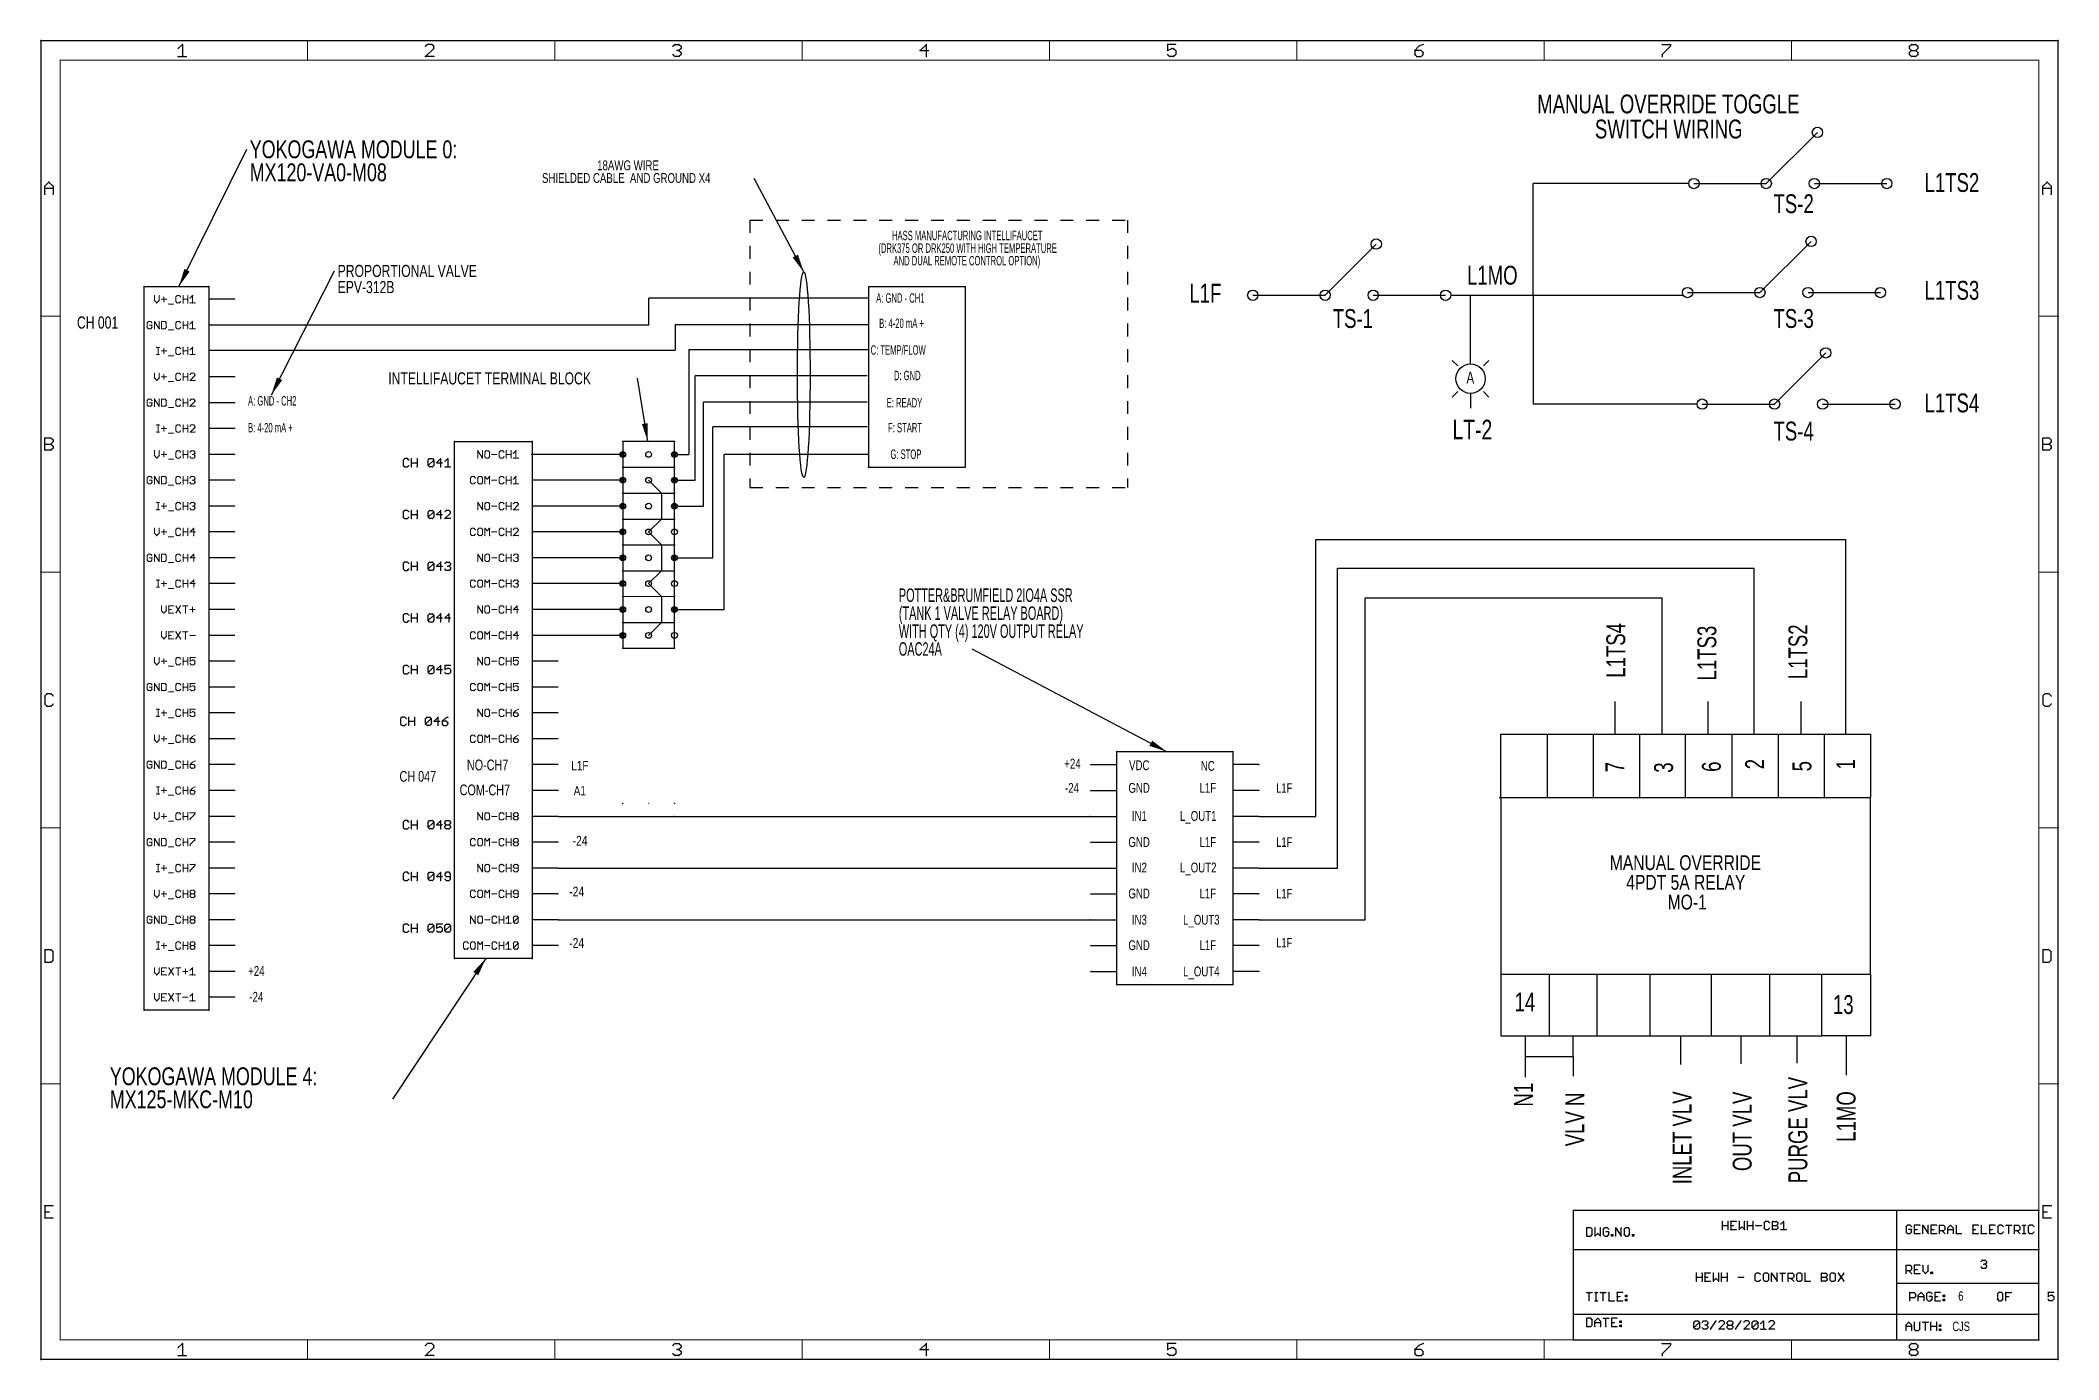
# Paper-space layout 'OUTPUT MODULE' of a CAD drawing. Header units: inches. Extents: x 0.9 to 16.5, y 0.5 to 10.7.
import ezdxf
from ezdxf.enums import TextEntityAlignment as Align

# ---------------------------------------------------------------- set-up
doc = ezdxf.new("R2010")
doc.units = ezdxf.units.IN
doc.header["$MEASUREMENT"] = 0
doc.linetypes.add('DOT2', pattern=[0.025, 0, -0.025])
for name, color, linetype in [('92', 174, 'Continuous'), ('94', 14, 'Continuous'), ('97', 94, 'Continuous'), ('COMP', 3, 'Continuous'), ('TEXT', 4, 'Continuous'), ('THIN_DASHED_NEON_GREEN', 3, 'DOT2'), ('THIN_NEON_GREEN', 3, 'Continuous'), ('THIN_RED', 1, 'Continuous'), ('WIRE', 1, 'Continuous')]:
    doc.layers.add(name, color=color, linetype=linetype)
doc.styles.add('SLDTEXTSTYLE0', font='TXT', dxfattribs={"width": 0.736842})
doc.styles.add('SLDTEXTSTYLE2', font='TXT', dxfattribs={"width": 0.75})
doc.styles.add('SLDTEXTSTYLE7', font='TXT', dxfattribs={"width": 0.789474})
doc.styles.add('SLDTEXTSTYLE9', font='TXT', dxfattribs={"width": 0.605})
doc.dimstyles.new('SLDDIMSTYLE0', dxfattribs={"dimtxt": 0.18, "dimasz": 0.14, "dimexe": 0, "dimexo": 0.0625, "dimgap": 0, "dimtad": 0, "dimtih": 1, "dimtoh": 1, "dimdec": 0, "dimrnd": 1e-09, "dimzin": 0, "dimdsep": 46, "dimtxsty": 'Standard', "dimsah": 1, "dimcen": 0.09, "dimadec": 0, "dimazin": 0, "dimtfac": 0.14, "dimtdec": 0, "dimtofl": 0, "dimtmove": 0, "dimatfit": 3, "dimfxl": 0, "dimfrac": 2, "dimtolj": 1, "dimtzin": 0, "dimarcsym": 0})

psp = doc.layouts.new('OUTPUT MODULE')

# ---------------------------------------------------------------- texts
at = {"layer": '92', "insert": (11.954, 8.139), "char_height": 0.0909, "attachment_point": 2, "style": 'SLDTEXTSTYLE0'}
psp.add_mtext('A', dxfattribs=at)
at = {"layer": 'TEXT'}
for s, insert, char_height, attachment_point, style in [('MANUAL OVERRIDE TOGGLE', (13.485, 10.284), 0.14583, 2, 'SLDTEXTSTYLE0'), ('SWITCH WIRING', (13.488, 10.09), 0.14583, 2, 'SLDTEXTSTYLE0'), ('L1TS2', (15.678, 9.676), 0.1458, 2, 'SLDTEXTSTYLE0'), ('TS-2', (14.454, 9.512), 0.1458, 2, 'SLDTEXTSTYLE0'), ('HASS MANUFACTURING INTELLIFAUCET', (8.064, 9.23), 0.07292, 2, 'SLDTEXTSTYLE9'), ('(DRK375 OR DRK250 WITH HIGH TEMPERATURE', (8.067, 9.132), 0.07292, 2, 'SLDTEXTSTYLE9'), ('AND DUAL REMOTE CONTROL OPTION)', (8.061, 9.035), 0.07292, 2, 'SLDTEXTSTYLE9'), ('L1MO', (12.124, 8.959), 0.1458, 2, 'SLDTEXTSTYLE0'), ('A: GND - CH1', (7.36, 8.746), 0.07292, 1, 'SLDTEXTSTYLE9'), ('L1F', (9.905, 8.82), 0.1458, 2, 'SLDTEXTSTYLE0'), ('L1TS3', (15.678, 8.842), 0.1458, 2, 'SLDTEXTSTYLE0'), ('TS-1', (11.046, 8.624), 0.1458, 2, 'SLDTEXTSTYLE0'), ('TS-3', (14.454, 8.624), 0.1458, 2, 'SLDTEXTSTYLE0'), ('CH 001', (1.18, 8.567), 0.0937, 1, 'SLDTEXTSTYLE2'), ('B: 4-20 mA +', (7.383, 8.551), 0.07292, 1, 'SLDTEXTSTYLE9'), ('C: TEMP/FLOW', (7.317, 8.344), 0.07292, 1, 'SLDTEXTSTYLE9'), ('D: GND', (7.497, 8.147), 0.0729, 1, 'SLDTEXTSTYLE9'), ('L1TS4', (15.678, 7.971), 0.1458, 2, 'SLDTEXTSTYLE0'), ('A: GND - CH2', (2.503, 7.951), 0.07292, 1, 'SLDTEXTSTYLE9'), ('E: READY', (7.441, 7.936), 0.0729, 1, 'SLDTEXTSTYLE9'), ('B: 4-20 mA +', (2.503, 7.743), 0.07292, 1, 'SLDTEXTSTYLE9'), ('F: START', (7.452, 7.743), 0.0729, 1, 'SLDTEXTSTYLE9'), ('LT-2', (11.97, 7.768), 0.1515, 2, 'SLDTEXTSTYLE0'), ('TS-4', (14.454, 7.753), 0.1458, 2, 'SLDTEXTSTYLE0'), ('G: STOP', (7.47, 7.538), 0.0729, 1, 'SLDTEXTSTYLE9'), ('CH 047', (3.674, 5.051), 0.0833, 1, 'SLDTEXTSTYLE2'), ('NO-CH7', (4.195, 5.139), 0.0833, 1, 'SLDTEXTSTYLE2'), ('L1F', (5.069, 5.129), 0.0729, 2, 'SLDTEXTSTYLE7'), ('COM-CH7', (4.139, 4.946), 0.0833, 1, 'SLDTEXTSTYLE2'), ('A1', (5.068, 4.935), 0.0729, 2, 'SLDTEXTSTYLE7'), ('-24', (5.07, 4.549), 0.0758, 2, 'SLDTEXTSTYLE7'), ('MANUAL OVERRIDE', (13.617, 4.399), 0.11458, 2, 'SLDTEXTSTYLE7'), ('4PDT 5A RELAY', (13.62, 4.247), 0.11458, 2, 'SLDTEXTSTYLE7'), ('-24', (5.044, 4.156), 0.0758, 2, 'SLDTEXTSTYLE7'), ('MO-1', (13.631, 4.094), 0.1146, 2, 'SLDTEXTSTYLE7'), ('-24', (5.044, 3.758), 0.0758, 2, 'SLDTEXTSTYLE7'), ('+24', (2.567, 3.542), 0.0758, 2, 'SLDTEXTSTYLE0'), ('-24', (2.567, 3.342), 0.0758, 2, 'SLDTEXTSTYLE0'), ('14', (12.376, 3.337), 0.1458, 2, 'SLDTEXTSTYLE0'), ('13', (14.838, 3.317), 0.1458, 2, 'SLDTEXTSTYLE0'), ('6', (15.747, 1.026), 0.0729, 2, 'SLDTEXTSTYLE0'), ('CJS', (15.749, 0.791), 0.0729, 2, 'SLDTEXTSTYLE0')]:
    psp.add_mtext(s, dxfattribs=dict(at, insert=insert, char_height=char_height, attachment_point=attachment_point, style=style))
at = {"layer": 'TEXT', "attachment_point": 2, "rotation": 90, "style": 'SLDTEXTSTYLE0'}
for s, insert, char_height in [('L1TS4', (13.006, 5.984), 0.1458), ('L1TS3', (13.71, 5.963), 0.1458), ('L1TS2', (14.414, 5.973), 0.1458), ('7', (12.999, 5.081), 0.146), ('3', (13.375, 5.077), 0.146), ('6', (13.745, 5.084), 0.146), ('2', (14.08, 5.104), 0.146), ('5', (14.445, 5.088), 0.146), ('1', (14.783, 5.102), 0.146), ('PURGE VLV', (14.414, 2.273), 0.1458), ('N1', (12.292, 2.546), 0.1458), ('VLV N', (12.689, 2.355), 0.1458), ('INLET VLV', (13.519, 2.213), 0.1458), ('OUT VLV', (13.983, 2.263), 0.1458), ('L1MO', (14.787, 2.378), 0.1458)]:
    psp.add_mtext(s, dxfattribs=dict(at, insert=insert, char_height=char_height))

# ---------------------------------------------------------------- blocks, each defined once
blk = doc.blocks.new('Block36')
at = {"layer": 'THIN_NEON_GREEN'}
for p, q in [((23.644, 12.53), (24.04, 12.926)), ((23.085, 12.53), (23.644, 12.53)), ((24.016, 12.53), (24.576, 12.53))]:
    blk.add_line(p, q, dxfattribs=at)
for centre in [(24.04, 12.926), (23.085, 12.53), (23.644, 12.53), (24.016, 12.53), (24.576, 12.53)]:
    blk.add_circle(centre, 0.0399, dxfattribs=at)
blk = doc.blocks.new('SW_NOTE_0_65')
at = {"layer": 'TEXT', "color": 0, "insert": (0.113, 0.098), "char_height": 0.0758, "attachment_point": 2, "style": 'SLDTEXTSTYLE0'}
blk.add_mtext('VDC', dxfattribs=at)
blk = doc.blocks.new('SW_NOTE_0_66')
at = {"layer": 'TEXT', "color": 0, "insert": (0.089, 0.094), "char_height": 0.0729, "attachment_point": 2, "style": 'SLDTEXTSTYLE0'}
blk.add_mtext('L1F', dxfattribs=at)
blk = doc.blocks.new('SW_NOTE_0_67')
at = {"layer": 'TEXT', "color": 0, "insert": (0.077, 0.098), "char_height": 0.0758, "attachment_point": 2, "style": 'SLDTEXTSTYLE0'}
blk.add_mtext('NC', dxfattribs=at)
blk = doc.blocks.new('SW_NOTE_0_68')
at = {"layer": 'TEXT', "color": 0, "insert": (0.202, 0.098), "char_height": 0.0758, "attachment_point": 2, "style": 'SLDTEXTSTYLE0'}
blk.add_mtext('L_OUT4', dxfattribs=at)
blk = doc.blocks.new('SW_NOTE_0_69')
at = {"layer": 'TEXT', "color": 0, "insert": (0.202, 0.098), "char_height": 0.0758, "attachment_point": 2, "style": 'SLDTEXTSTYLE0'}
blk.add_mtext('L_OUT3', dxfattribs=at)
blk = doc.blocks.new('SW_NOTE_0_70')
at = {"layer": 'TEXT', "color": 0, "insert": (0.202, 0.098), "char_height": 0.0758, "attachment_point": 2, "style": 'SLDTEXTSTYLE0'}
blk.add_mtext('L_OUT2', dxfattribs=at)
blk = doc.blocks.new('SW_NOTE_0_71')
at = {"layer": 'TEXT', "color": 0, "insert": (0.092, 0.098), "char_height": 0.0758, "attachment_point": 2, "style": 'SLDTEXTSTYLE0'}
blk.add_mtext('L1F', dxfattribs=at)
blk = doc.blocks.new('SW_NOTE_0_72')
at = {"layer": 'TEXT', "color": 0, "insert": (0.092, 0.098), "char_height": 0.0758, "attachment_point": 2, "style": 'SLDTEXTSTYLE0'}
blk.add_mtext('L1F', dxfattribs=at)
blk = doc.blocks.new('SW_NOTE_0_73')
at = {"layer": 'TEXT', "color": 0, "insert": (0.092, 0.098), "char_height": 0.0758, "attachment_point": 2, "style": 'SLDTEXTSTYLE0'}
blk.add_mtext('L1F', dxfattribs=at)
blk = doc.blocks.new('SW_NOTE_0_74')
at = {"layer": 'TEXT', "color": 0, "insert": (0.092, 0.098), "char_height": 0.0758, "attachment_point": 2, "style": 'SLDTEXTSTYLE0'}
blk.add_mtext('L1F', dxfattribs=at)
blk = doc.blocks.new('SW_NOTE_0_75')
at = {"layer": 'TEXT', "color": 0, "insert": (0.083, 0.098), "char_height": 0.0758, "attachment_point": 2, "style": 'SLDTEXTSTYLE0'}
blk.add_mtext('IN4', dxfattribs=at)
blk = doc.blocks.new('SW_NOTE_0_76')
at = {"layer": 'TEXT', "color": 0, "insert": (0.083, 0.098), "char_height": 0.0758, "attachment_point": 2, "style": 'SLDTEXTSTYLE0'}
blk.add_mtext('IN3', dxfattribs=at)
blk = doc.blocks.new('SW_NOTE_0_77')
at = {"layer": 'TEXT', "color": 0, "insert": (0.083, 0.098), "char_height": 0.0758, "attachment_point": 2, "style": 'SLDTEXTSTYLE0'}
blk.add_mtext('IN2', dxfattribs=at)
blk = doc.blocks.new('SW_NOTE_0_78')
at = {"layer": 'TEXT', "color": 0, "insert": (0.118, 0.098), "char_height": 0.0758, "attachment_point": 2, "style": 'SLDTEXTSTYLE0'}
blk.add_mtext('GND', dxfattribs=at)
blk = doc.blocks.new('SW_NOTE_0_79')
at = {"layer": 'TEXT', "color": 0, "insert": (0.118, 0.098), "char_height": 0.0758, "attachment_point": 2, "style": 'SLDTEXTSTYLE0'}
blk.add_mtext('GND', dxfattribs=at)
blk = doc.blocks.new('SW_NOTE_0_80')
at = {"layer": 'TEXT', "color": 0, "insert": (0.118, 0.098), "char_height": 0.0758, "attachment_point": 2, "style": 'SLDTEXTSTYLE0'}
blk.add_mtext('GND', dxfattribs=at)
blk = doc.blocks.new('SW_NOTE_0_81')
at = {"layer": 'TEXT', "color": 0, "insert": (0.118, 0.098), "char_height": 0.0758, "attachment_point": 2, "style": 'SLDTEXTSTYLE0'}
blk.add_mtext('GND', dxfattribs=at)
blk = doc.blocks.new('SW_NOTE_0_82')
at = {"layer": 'TEXT', "color": 0, "insert": (0.083, 0.098), "char_height": 0.0758, "attachment_point": 2, "style": 'SLDTEXTSTYLE0'}
blk.add_mtext('IN1', dxfattribs=at)
blk = doc.blocks.new('SW_NOTE_0_83')
at = {"layer": 'TEXT', "color": 0, "insert": (0.202, 0.098), "char_height": 0.0758, "attachment_point": 2, "style": 'SLDTEXTSTYLE0'}
blk.add_mtext('L_OUT1', dxfattribs=at)
blk = doc.blocks.new('SW_NOTE_0_84')
at = {"layer": 'TEXT', "color": 0, "insert": (0.089, 0.094), "char_height": 0.0729, "attachment_point": 2, "style": 'SLDTEXTSTYLE0'}
blk.add_mtext('L1F', dxfattribs=at)
blk = doc.blocks.new('SW_NOTE_0_85')
at = {"layer": 'TEXT', "color": 0, "insert": (0.089, 0.094), "char_height": 0.0729, "attachment_point": 2, "style": 'SLDTEXTSTYLE0'}
blk.add_mtext('L1F', dxfattribs=at)
blk = doc.blocks.new('SW_NOTE_0_86')
at = {"layer": 'TEXT', "color": 0, "insert": (0.089, 0.094), "char_height": 0.0729, "attachment_point": 2, "style": 'SLDTEXTSTYLE0'}
blk.add_mtext('L1F', dxfattribs=at)
blk = doc.blocks.new('SW_NOTE_0_87')
at = {"layer": 'TEXT', "color": 0, "insert": (0.077, 0.098), "char_height": 0.0758, "attachment_point": 2, "style": 'SLDTEXTSTYLE0'}
blk.add_mtext('-24', dxfattribs=at)
blk = doc.blocks.new('SW_NOTE_0_88')
at = {"layer": 'TEXT', "color": 0, "insert": (0.091, 0.098), "char_height": 0.0758, "attachment_point": 2, "style": 'SLDTEXTSTYLE0'}
blk.add_mtext('+24', dxfattribs=at)
blk = doc.blocks.new('Block37')
at = {"layer": '94', "lineweight": 25}
for p, q in [((0.238, 1.703), (0.438, 1.703)), ((1.538, 1.703), (1.338, 1.703)), ((0.238, 1.503), (0.438, 1.503)), ((1.538, 1.503), (1.338, 1.503)), ((0.238, 1.303), (0.438, 1.303)), ((1.538, 1.303), (1.338, 1.303)), ((0.238, 1.103), (0.438, 1.103)), ((1.538, 1.103), (1.338, 1.103)), ((0.238, 0.903), (0.438, 0.903)), ((1.538, 0.903), (1.338, 0.903)), ((0.238, 0.703), (0.438, 0.703)), ((1.538, 0.703), (1.338, 0.703)), ((0.238, 0.503), (0.438, 0.503)), ((1.538, 0.503), (1.338, 0.503)), ((0.238, 0.303), (0.438, 0.303)), ((1.538, 0.303), (1.338, 0.303)), ((0.238, 0.103), (0.438, 0.103)), ((1.538, 0.103), (1.338, 0.103))]:
    blk.add_line(p, q, dxfattribs=at)
at = {"layer": '94', "lineweight": 18}
for centre, radius, start, end in [((0.438, 1.803), 0.0025, 90, 270), ((0.438, 1.803), 0.0025, 0, 180), ((1.338, 1.803), 0.0025, 0, 180), ((1.338, 1.803), 0.0025, 270, 90), ((0.238, 1.703), 0.0015, 90, 270), ((0.438, 1.703), 0.0015, 270, 90), ((1.338, 1.703), 0.0015, 90, 270), ((1.538, 1.703), 0.0015, 270, 90), ((0.238, 1.503), 0.0015, 90, 270), ((0.438, 1.503), 0.0015, 270, 90), ((1.338, 1.503), 0.0015, 90, 270), ((1.538, 1.503), 0.0015, 270, 90), ((0.238, 1.303), 0.0015, 90, 270), ((0.438, 1.303), 0.0015, 270, 90), ((1.338, 1.303), 0.0015, 90, 270), ((1.538, 1.303), 0.0015, 270, 90), ((0.238, 1.103), 0.0015, 90, 270), ((0.438, 1.103), 0.0015, 270, 90), ((1.338, 1.103), 0.0015, 90, 270), ((1.538, 1.103), 0.0015, 270, 90), ((0.238, 0.903), 0.0015, 90, 270), ((0.438, 0.903), 0.0015, 270, 90), ((1.338, 0.903), 0.0015, 90, 270), ((1.538, 0.903), 0.0015, 270, 90), ((0.238, 0.703), 0.0015, 90, 270), ((0.438, 0.703), 0.0015, 270, 90), ((1.338, 0.703), 0.0015, 90, 270), ((1.538, 0.703), 0.0015, 270, 90), ((0.238, 0.503), 0.0015, 90, 270.8517), ((0.438, 0.503), 0.0015, 270, 90), ((1.338, 0.503), 0.0015, 90, 270), ((1.538, 0.503), 0.0015, 270, 90), ((0.238, 0.303), 0.0015, 90, 270), ((0.438, 0.303), 0.0015, 270, 90), ((1.338, 0.303), 0.0015, 90, 270), ((1.538, 0.303), 0.0015, 270, 90), ((0.238, 0.103), 0.0015, 90, 270), ((0.438, 0.003), 0.0025, 90, 270), ((0.438, 0.003), 0.0025, 180, 0), ((0.438, 0.103), 0.0015, 270, 90), ((1.338, 0.003), 0.0025, 180, 0), ((1.338, 0.103), 0.0015, 90, 270), ((1.338, 0.003), 0.0025, 270, 90), ((1.538, 0.103), 0.0015, 270, 90)]:
    blk.add_arc(centre, radius, start, end, dxfattribs=at)
at = {"layer": 'TEXT', "lineweight": 18}
for centre, start, end in [((0.238, 1.703), 270, 90), ((0.238, 1.503), 270, 90), ((1.538, 1.503), 90, 270), ((0.238, 1.303), 270, 90), ((1.538, 1.303), 90, 270), ((1.538, 1.103), 90, 270), ((0.238, 0.903), 270, 90), ((1.538, 0.903), 90, 270), ((1.538, 0.703), 90, 270), ((0.238, 0.503), 270.8517, 90), ((1.538, 0.503), 90, 270)]:
    blk.add_arc(centre, 0.0015, start, end, dxfattribs=at)
at = {"layer": 'THIN_NEON_GREEN', "lineweight": 25}
for p, q in [((1.338, 1.803), (0.438, 1.803)), ((0.438, 1.803), (0.438, 0.003)), ((1.338, 0.003), (1.338, 1.803)), ((0.438, 0.003), (1.338, 0.003))]:
    blk.add_line(p, q, dxfattribs=at)
at = {"layer": 'TEXT', "color": 4}
for name, p in [('SW_NOTE_0_88', (0.006, 1.65)), ('SW_NOTE_0_65', (0.5, 1.638)), ('SW_NOTE_0_67', (1.066, 1.633)), ('SW_NOTE_0_87', (0.016, 1.463)), ('SW_NOTE_0_81', (0.494, 1.463)), ('SW_NOTE_0_74', (1.051, 1.463)), ('SW_NOTE_0_86', (1.645, 1.465)), ('SW_NOTE_0_82', (0.531, 1.246)), ('SW_NOTE_0_83', (0.867, 1.246)), ('SW_NOTE_0_80', (0.494, 1.044)), ('SW_NOTE_0_73', (1.051, 1.044)), ('SW_NOTE_0_85', (1.645, 1.046)), ('SW_NOTE_0_77', (0.531, 0.847)), ('SW_NOTE_0_70', (0.867, 0.847)), ('SW_NOTE_0_79', (0.494, 0.646)), ('SW_NOTE_0_72', (1.051, 0.646)), ('SW_NOTE_0_84', (1.645, 0.648)), ('SW_NOTE_0_76', (0.531, 0.443)), ('SW_NOTE_0_69', (0.891, 0.443)), ('SW_NOTE_0_78', (0.494, 0.246)), ('SW_NOTE_0_71', (1.051, 0.246)), ('SW_NOTE_0_66', (1.645, 0.268)), ('SW_NOTE_0_75', (0.531, 0.043)), ('SW_NOTE_0_68', (0.891, 0.043))]:
    blk.add_blockref(name, p, dxfattribs=at)
blk = doc.blocks.new('INDLT')
at = {"layer": 'COMP'}
for p, q in [((-0.75, 0), (-1, 0)), ((-0.719, 0.219), (-0.812, 0.312)), ((-0.188, 0.312), (-0.281, 0.219)), ((-0.25, 0), (0, 0)), ((-0.719, -0.219), (-0.812, -0.312)), ((-0.188, -0.312), (-0.281, -0.219))]:
    blk.add_line(p, q, dxfattribs=at)
blk.add_circle((-0.5, 0), 0.25, dxfattribs=at)
at = {"layer": 'COMP', "color": 3, "style": 'SLDTEXTSTYLE0', "width": 0.736842}
for tag, flags, p in [('DEVNAME_RO', 3, (-0.512, 0.725)), ('STOCKNUM', 1, (-0.512, -0.525))]:
    blk.add_attdef(tag, text='', height=0.1, dxfattribs=dict(at, flags=flags)).set_placement(p, align=Align.TOP_CENTER)
at = {"layer": 'COMP', "color": 3}
for tag in ['DESCRIPTL1', 'DESCRIPTL2', 'LABEL']:
    blk.add_attdef(tag, (0, 0), '', height=0.138, dxfattribs=at)
blk = doc.blocks.new('SW_NOTE_0_133')
at = {"layer": 'TEXT', "color": 0, "char_height": 0.1378, "attachment_point": 1, "style": 'SLDTEXTSTYLE2'}
for s, insert in [('YOKOGAWA MODULE 0:', (0.022, 0.069)), ('MX120-VA0-M08', (0.022, -0.109))]:
    blk.add_mtext(s, dxfattribs=dict(at, insert=insert))
blk = doc.blocks.new('SW_NOTE_0_134')
at = {"layer": 'TEXT', "color": 0, "char_height": 0.1378, "attachment_point": 1, "style": 'SLDTEXTSTYLE2'}
for s, insert in [('YOKOGAWA MODULE 4:', (-2.186, 0.246)), ('MX125-MKC-M10', (-2.186, 0.068))]:
    blk.add_mtext(s, dxfattribs=dict(at, insert=insert))
blk = doc.blocks.new('SW_NOTE_0_135')
at = {"layer": 'TEXT', "color": 0, "insert": (-1.926, 0.046), "char_height": 0.09375, "attachment_point": 1, "style": 'SLDTEXTSTYLE2'}
blk.add_mtext('INTELLIFAUCET TERMINAL BLOCK', dxfattribs=at)
blk = doc.blocks.new('SW_NOTE_0_136')
at = {"layer": 'TEXT', "color": 0, "attachment_point": 2, "style": 'SLDTEXTSTYLE0'}
for s, insert, char_height in [('SHIELDED CABLE  AND GROUND X4', (-0.989, 0.043), 0.07576), ('18AWG WIRE', (-0.975, 0.141), 0.0758)]:
    blk.add_mtext(s, dxfattribs=dict(at, insert=insert, char_height=char_height))
blk = doc.blocks.new('SW_NOTE_0_137')
at = {"layer": 'TEXT', "color": 0, "attachment_point": 1, "style": 'SLDTEXTSTYLE9'}
for s, insert, char_height in [('POTTER&BRUMFIELD 2IO4A SSR', (-0.566, 0.47), 0.10417), ('(TANK 1 VALVE RELAY BOARD)', (-0.566, 0.331), 0.10417), ('WITH QTY (4) 120V OUTPUT RELAY', (-0.566, 0.192), 0.10417), ('OAC24A', (-0.566, 0.054), 0.1042)]:
    blk.add_mtext(s, dxfattribs=dict(at, insert=insert, char_height=char_height))
blk = doc.blocks.new('SW_NOTE_0_138')
at = {"layer": 'TEXT', "color": 0, "attachment_point": 1, "style": 'SLDTEXTSTYLE2'}
for s, insert, char_height in [('PROPORTIONAL VALVE', (0.024, 0.045), 0.09375), ('EPV-312B', (0.024, -0.08), 0.0937)]:
    blk.add_mtext(s, dxfattribs=dict(at, insert=insert, char_height=char_height))

# ---------------------------------------------------------------- linework, layer by layer
at = {"layer": '94', "lineweight": 25}
for p, q in [((1.7, 3.2), (1.7, 8.8)), ((1.7, 8.8), (2.2, 8.8)), ((2.2, 8.8), (2.2, 3.2)), ((7.3, 8.8), (7.3, 7.4)), ((2.4, 8.7), (2.2, 8.7)), ((2.4, 8.1), (2.2, 8.1)), ((2.4, 7.9), (2.2, 7.9)), ((2.4, 7.7), (2.2, 7.7)), ((2.4, 7.5), (2.2, 7.5)), ((4.1, 3.6), (4.1, 7.6)), ((4.7, 7.6), (4.7, 3.6)), ((2.4, 7.3), (2.2, 7.3)), ((2.4, 7.1), (2.2, 7.1)), ((2.4, 6.9), (2.2, 6.9)), ((2.4, 6.7), (2.2, 6.7)), ((2.4, 6.5), (2.2, 6.5)), ((2.4, 6.3), (2.2, 6.3)), ((2.4, 6.1), (2.2, 6.1)), ((2.4, 5.9), (2.2, 5.9)), ((4.9, 5.9), (4.7, 5.9)), ((2.4, 5.7), (2.2, 5.7)), ((4.9, 5.7), (4.7, 5.7)), ((2.4, 5.5), (2.2, 5.5)), ((4.9, 5.5), (4.7, 5.5)), ((2.4, 5.3), (2.2, 5.3)), ((4.9, 5.3), (4.7, 5.3)), ((2.4, 5.1), (2.2, 5.1)), ((4.9, 5.1), (4.7, 5.1)), ((2.4, 4.9), (2.2, 4.9)), ((4.9, 4.9), (4.7, 4.9)), ((2.4, 4.7), (2.2, 4.7)), ((4.9, 4.7), (4.7, 4.7)), ((2.4, 4.5), (2.2, 4.5)), ((4.9, 4.5), (4.7, 4.5)), ((2.4, 4.3), (2.2, 4.3)), ((4.9, 4.3), (4.7, 4.3)), ((2.4, 4.1), (2.2, 4.1)), ((4.9, 4.1), (4.7, 4.1)), ((2.4, 3.9), (2.2, 3.9)), ((4.9, 3.9), (4.7, 3.9)), ((2.4, 3.7), (2.2, 3.7)), ((4.7, 3.6), (4.1, 3.6)), ((4.9, 3.7), (4.7, 3.7)), ((2.4, 3.5), (2.2, 3.5)), ((2.4, 3.3), (2.2, 3.3)), ((2.2, 3.2), (1.7, 3.2)), ((12.75, 1.65), (12.75, 1.35)), ((15.25, 1.65), (12.75, 1.65)), ((16.35, 1.65), (15.25, 1.65)), ((15.25, 1.65), (15.25, 1.35)), ((16.35, 1.35), (16.35, 1.65)), ((12.853, 1.517), (12.853, 1.453)), ((12.885, 1.517), (12.853, 1.517)), ((12.853, 1.453), (12.885, 1.453)), ((12.896, 1.506), (12.885, 1.517)), ((12.885, 1.453), (12.896, 1.464)), ((12.896, 1.464), (12.896, 1.506)), ((12.917, 1.517), (12.917, 1.453)), ((12.917, 1.453), (12.939, 1.474)), ((12.939, 1.474), (12.96, 1.453)), ((12.96, 1.453), (12.96, 1.517)), ((12.993, 1.517), (12.982, 1.506)), ((12.982, 1.506), (12.982, 1.464)), ((12.982, 1.464), (12.993, 1.453)), ((13.014, 1.517), (12.993, 1.517)), ((12.993, 1.453), (13.014, 1.453)), ((13.025, 1.485), (13.003, 1.485)), ((13.025, 1.506), (13.014, 1.517)), ((13.014, 1.453), (13.025, 1.464)), ((13.025, 1.464), (13.025, 1.485)), ((13.046, 1.453), (13.046, 1.464)), ((13.046, 1.464), (13.057, 1.464)), ((13.057, 1.453), (13.046, 1.453)), ((13.057, 1.464), (13.057, 1.453)), ((13.079, 1.453), (13.079, 1.517)), ((13.079, 1.517), (13.121, 1.453)), ((13.121, 1.453), (13.121, 1.517)), ((13.154, 1.517), (13.143, 1.506)), ((13.143, 1.506), (13.143, 1.464)), ((13.143, 1.464), (13.154, 1.453)), ((13.175, 1.517), (13.154, 1.517)), ((13.154, 1.453), (13.175, 1.453)), ((13.186, 1.506), (13.175, 1.517)), ((13.175, 1.453), (13.186, 1.464)), ((13.186, 1.464), (13.186, 1.506)), ((13.208, 1.453), (13.208, 1.464)), ((13.208, 1.464), (13.218, 1.464)), ((13.218, 1.453), (13.208, 1.453)), ((13.218, 1.464), (13.218, 1.453)), ((15.334, 1.537), (15.323, 1.526)), ((15.323, 1.526), (15.323, 1.484)), ((15.323, 1.484), (15.334, 1.473)), ((15.355, 1.537), (15.334, 1.537)), ((15.334, 1.473), (15.355, 1.473)), ((15.366, 1.505), (15.344, 1.505)), ((15.366, 1.526), (15.355, 1.537)), ((15.355, 1.473), (15.366, 1.484)), ((15.366, 1.484), (15.366, 1.505)), ((15.43, 1.537), (15.387, 1.537)), ((15.387, 1.537), (15.387, 1.473)), ((15.387, 1.505), (15.409, 1.505)), ((15.387, 1.473), (15.43, 1.473)), ((15.452, 1.473), (15.452, 1.537)), ((15.452, 1.537), (15.495, 1.473)), ((15.495, 1.473), (15.495, 1.537)), ((15.559, 1.537), (15.516, 1.537)), ((15.516, 1.537), (15.516, 1.473)), ((15.516, 1.505), (15.538, 1.505)), ((15.516, 1.473), (15.559, 1.473)), ((15.581, 1.473), (15.581, 1.537)), ((15.581, 1.537), (15.613, 1.537)), ((15.613, 1.494), (15.581, 1.494)), ((15.602, 1.494), (15.624, 1.473)), ((15.613, 1.537), (15.624, 1.526)), ((15.624, 1.505), (15.613, 1.494)), ((15.624, 1.526), (15.624, 1.505)), ((15.645, 1.516), (15.667, 1.537)), ((15.645, 1.473), (15.645, 1.516)), ((15.645, 1.505), (15.688, 1.505)), ((15.667, 1.537), (15.688, 1.516)), ((15.688, 1.516), (15.688, 1.473)), ((15.71, 1.537), (15.71, 1.473)), ((15.71, 1.473), (15.752, 1.473)), ((15.881, 1.537), (15.839, 1.537)), ((15.839, 1.537), (15.839, 1.473)), ((15.839, 1.505), (15.86, 1.505)), ((15.839, 1.473), (15.881, 1.473)), ((15.903, 1.537), (15.903, 1.473)), ((15.903, 1.473), (15.946, 1.473)), ((16.01, 1.537), (15.968, 1.537)), ((15.968, 1.537), (15.968, 1.473)), ((15.968, 1.505), (15.989, 1.505)), ((15.968, 1.473), (16.01, 1.473)), ((16.043, 1.537), (16.032, 1.526)), ((16.032, 1.526), (16.032, 1.484)), ((16.032, 1.484), (16.043, 1.473)), ((16.064, 1.537), (16.043, 1.537)), ((16.043, 1.473), (16.064, 1.473)), ((16.075, 1.526), (16.064, 1.537)), ((16.064, 1.473), (16.075, 1.484)), ((16.096, 1.537), (16.139, 1.537)), ((16.118, 1.473), (16.118, 1.537)), ((16.161, 1.473), (16.161, 1.537)), ((16.161, 1.537), (16.193, 1.537)), ((16.193, 1.494), (16.161, 1.494)), ((16.182, 1.494), (16.204, 1.473)), ((16.193, 1.537), (16.204, 1.526)), ((16.204, 1.505), (16.193, 1.494)), ((16.204, 1.526), (16.204, 1.505)), ((16.225, 1.537), (16.247, 1.537)), ((16.225, 1.473), (16.247, 1.473)), ((16.236, 1.473), (16.236, 1.537)), ((16.279, 1.537), (16.268, 1.526)), ((16.268, 1.526), (16.268, 1.484)), ((16.268, 1.484), (16.279, 1.473)), ((16.3, 1.537), (16.279, 1.537)), ((16.279, 1.473), (16.3, 1.473)), ((16.311, 1.526), (16.3, 1.537)), ((16.3, 1.473), (16.311, 1.484)), ((12.75, 1.35), (12.75, 0.85)), ((12.75, 1.35), (15.25, 1.35)), ((15.25, 1.35), (15.25, 1.09)), ((15.25, 1.35), (16.35, 1.35)), ((16.35, 1.09), (16.35, 1.35)), ((15.323, 1.163), (15.323, 1.227)), ((15.323, 1.227), (15.355, 1.227)), ((15.355, 1.184), (15.323, 1.184)), ((15.344, 1.184), (15.366, 1.163)), ((15.355, 1.227), (15.366, 1.216)), ((15.366, 1.195), (15.355, 1.184)), ((15.366, 1.216), (15.366, 1.195)), ((15.43, 1.227), (15.387, 1.227)), ((15.387, 1.227), (15.387, 1.163)), ((15.387, 1.195), (15.409, 1.195)), ((15.387, 1.163), (15.43, 1.163)), ((15.452, 1.227), (15.452, 1.184)), ((15.452, 1.184), (15.473, 1.163)), ((15.473, 1.163), (15.495, 1.184)), ((15.495, 1.184), (15.495, 1.227)), ((15.516, 1.163), (15.516, 1.174)), ((15.516, 1.174), (15.527, 1.174)), ((15.527, 1.163), (15.516, 1.163)), ((15.527, 1.174), (15.527, 1.163)), ((12.853, 1.017), (12.896, 1.017)), ((12.874, 0.953), (12.874, 1.017)), ((12.917, 1.017), (12.939, 1.017)), ((12.917, 0.953), (12.939, 0.953)), ((12.928, 0.953), (12.928, 1.017)), ((12.96, 1.017), (13.003, 1.017)), ((12.982, 0.953), (12.982, 1.017)), ((13.025, 1.017), (13.025, 0.953)), ((13.025, 0.953), (13.068, 0.953)), ((13.132, 1.017), (13.089, 1.017)), ((13.089, 1.017), (13.089, 0.953)), ((13.089, 0.985), (13.111, 0.985)), ((13.089, 0.953), (13.132, 0.953)), ((13.154, 0.996), (13.164, 0.996)), ((13.154, 0.985), (13.154, 0.996)), ((13.164, 0.985), (13.154, 0.985)), ((13.154, 0.964), (13.164, 0.964)), ((13.154, 0.953), (13.154, 0.964)), ((13.164, 0.953), (13.154, 0.953)), ((13.164, 0.996), (13.164, 0.985)), ((13.164, 0.964), (13.164, 0.953)), ((15.25, 1.09), (15.25, 0.65)), ((15.25, 1.09), (16.35, 1.09)), ((15.353, 0.953), (15.353, 1.017)), ((15.353, 1.017), (15.385, 1.017)), ((15.385, 0.974), (15.353, 0.974)), ((15.385, 1.017), (15.396, 1.006)), ((15.396, 0.985), (15.385, 0.974)), ((15.396, 1.006), (15.396, 0.985)), ((15.417, 0.996), (15.439, 1.017)), ((15.417, 0.953), (15.417, 0.996)), ((15.417, 0.985), (15.46, 0.985)), ((15.439, 1.017), (15.46, 0.996)), ((15.46, 0.996), (15.46, 0.953)), ((15.493, 1.017), (15.482, 1.006)), ((15.482, 1.006), (15.482, 0.964)), ((15.482, 0.964), (15.493, 0.953)), ((15.514, 1.017), (15.493, 1.017)), ((15.493, 0.953), (15.514, 0.953)), ((15.525, 0.985), (15.503, 0.985)), ((15.525, 1.006), (15.514, 1.017)), ((15.514, 0.953), (15.525, 0.964)), ((15.525, 0.964), (15.525, 0.985)), ((15.589, 1.017), (15.546, 1.017)), ((15.546, 1.017), (15.546, 0.953)), ((15.546, 0.985), (15.568, 0.985)), ((15.546, 0.953), (15.589, 0.953)), ((15.611, 0.996), (15.621, 0.996)), ((15.611, 0.985), (15.611, 0.996)), ((15.621, 0.985), (15.611, 0.985)), ((15.611, 0.964), (15.621, 0.964)), ((15.611, 0.953), (15.611, 0.964)), ((15.621, 0.953), (15.611, 0.953)), ((15.621, 0.996), (15.621, 0.985)), ((15.621, 0.964), (15.621, 0.953)), ((16.04, 1.017), (16.03, 1.006)), ((16.03, 1.006), (16.03, 0.964)), ((16.03, 0.964), (16.04, 0.953)), ((16.062, 1.017), (16.04, 1.017)), ((16.04, 0.953), (16.062, 0.953)), ((16.072, 1.006), (16.062, 1.017)), ((16.062, 0.953), (16.072, 0.964)), ((16.072, 0.964), (16.072, 1.006)), ((16.094, 0.953), (16.094, 1.017)), ((16.094, 1.017), (16.137, 1.017)), ((16.094, 0.985), (16.116, 0.985)), ((16.35, 0.85), (16.35, 1.09)), ((12.75, 0.85), (12.75, 0.65)), ((12.75, 0.85), (16.35, 0.85)), ((12.853, 0.817), (12.853, 0.753)), ((12.885, 0.817), (12.853, 0.817)), ((12.896, 0.806), (12.885, 0.817)), ((12.896, 0.764), (12.896, 0.806)), ((12.917, 0.796), (12.939, 0.817)), ((12.917, 0.753), (12.917, 0.796)), ((12.917, 0.785), (12.96, 0.785)), ((12.939, 0.817), (12.96, 0.796)), ((12.96, 0.796), (12.96, 0.753)), ((12.982, 0.817), (13.025, 0.817)), ((13.003, 0.753), (13.003, 0.817)), ((13.089, 0.817), (13.046, 0.817)), ((13.046, 0.817), (13.046, 0.753)), ((13.046, 0.785), (13.068, 0.785)), ((13.111, 0.796), (13.121, 0.796)), ((13.111, 0.785), (13.111, 0.796)), ((13.121, 0.785), (13.111, 0.785)), ((13.121, 0.796), (13.121, 0.785)), ((15.323, 0.766), (15.344, 0.787)), ((15.344, 0.787), (15.366, 0.766)), ((15.387, 0.787), (15.387, 0.734)), ((15.43, 0.734), (15.43, 0.787)), ((15.452, 0.787), (15.495, 0.787)), ((15.473, 0.723), (15.473, 0.787)), ((15.516, 0.723), (15.516, 0.787)), ((15.559, 0.787), (15.559, 0.723)), ((16.35, 0.65), (16.35, 0.85)), ((12.75, 0.65), (15.25, 0.65)), ((12.853, 0.753), (12.885, 0.753)), ((12.885, 0.753), (12.896, 0.764)), ((13.046, 0.753), (13.089, 0.753)), ((13.111, 0.764), (13.121, 0.764)), ((13.111, 0.753), (13.111, 0.764)), ((13.121, 0.753), (13.111, 0.753)), ((13.121, 0.764), (13.121, 0.753)), ((15.25, 0.65), (16.35, 0.65)), ((15.323, 0.723), (15.323, 0.766)), ((15.323, 0.755), (15.366, 0.755)), ((15.366, 0.766), (15.366, 0.723)), ((15.387, 0.734), (15.398, 0.723)), ((15.398, 0.723), (15.419, 0.723)), ((15.419, 0.723), (15.43, 0.734)), ((15.516, 0.755), (15.559, 0.755)), ((15.581, 0.766), (15.591, 0.766)), ((15.581, 0.755), (15.581, 0.766)), ((15.591, 0.755), (15.581, 0.755)), ((15.581, 0.734), (15.591, 0.734)), ((15.581, 0.723), (15.581, 0.734)), ((15.591, 0.723), (15.581, 0.723)), ((15.591, 0.766), (15.591, 0.755)), ((15.591, 0.734), (15.591, 0.723))]:
    psp.add_line(p, q, dxfattribs=at)
for centre in [(5.4, 7.5), (5.6, 7.5), (5.8, 7.5), (5.4, 7.3), (5.6, 7.3), (5.8, 7.3), (5.4, 7.1), (5.6, 7.1), (5.8, 7.1), (5.4, 6.9), (5.6, 6.9), (5.8, 6.9), (5.4, 6.7), (5.6, 6.7), (5.8, 6.7), (5.4, 6.5), (5.6, 6.5), (5.8, 6.5), (5.4, 6.3), (5.6, 6.3), (5.8, 6.3), (5.4, 6.1), (5.6, 6.1), (5.8, 6.1)]:
    psp.add_circle(centre, 0.0224, dxfattribs=at)
at = {"layer": '94', "lineweight": 18}
for centre, radius, start, end in [((1.7, 8.8), 0.0025, 0, 180), ((1.7, 8.8), 0.0025, 90, 270), ((2.2, 8.8), 0.0025, 0, 180), ((2.2, 8.8), 0.0025, 270, 90), ((2.2, 8.7), 0.0015, 90, 270), ((2.4, 8.7), 0.0015, 270, 90), ((7.3, 8.7), 0.0015, 270, 90), ((2.2, 8.5), 0.0015, 90, 270), ((7.3, 8.5), 0.0015, 270, 90), ((2.2, 8.3), 0.0015, 90, 270), ((7.3, 8.3), 0.0015, 270, 90), ((2.2, 8.1), 0.0015, 90, 270), ((2.4, 8.1), 0.0015, 270, 90), ((7.3, 8.1), 0.0015, 270, 90), ((2.2, 7.9), 0.0015, 90, 270), ((2.4, 7.9), 0.0015, 270, 90), ((7.3, 7.9), 0.0015, 270, 90), ((2.2, 7.7), 0.0015, 90, 270), ((2.4, 7.7), 0.0015, 270, 90), ((7.3, 7.7), 0.0015, 270, 90), ((2.2, 7.5), 0.0015, 90, 270), ((2.4, 7.5), 0.0015, 270, 90), ((4.1, 7.6), 0.0025, 0, 180), ((4.1, 7.6), 0.0025, 90, 270), ((4.7, 7.6), 0.0025, 0, 180), ((4.7, 7.5), 0.0015, 90, 270), ((4.7, 7.6), 0.0025, 270, 90), ((5.4, 7.6), 0.0025, 0, 180), ((5.4, 7.6), 0.0025, 90, 270), ((5.8, 7.6), 0.0025, 0, 180), ((5.8, 7.6), 0.0025, 270, 90), ((7.3, 7.5), 0.0015, 270, 90), ((5.4, 7.4), 0.0025, 90, 270), ((5.4, 7.4), 0.0025, 90, 270), ((5.4, 7.4), 0.0025, 0, 180), ((5.4, 7.4), 0.0025, 180, 0), ((5.8, 7.4), 0.0025, 0, 180), ((5.8, 7.4), 0.0025, 180, 0), ((5.8, 7.4), 0.0025, 270, 90), ((5.8, 7.4), 0.0025, 270, 90), ((7.3, 7.4), 0.0025, 90, 270), ((7.3, 7.4), 0.0025, 180, 0), ((2.2, 7.3), 0.0015, 90, 270), ((2.4, 7.3), 0.0015, 270, 90), ((4.7, 7.3), 0.0015, 90, 270), ((5.4, 7.2), 0.0025, 90, 270), ((5.4, 7.2), 0.0025, 90, 270), ((5.4, 7.2), 0.0025, 0, 180), ((5.4, 7.2), 0.0025, 180, 0), ((5.8, 7.2), 0.0025, 0, 180), ((5.8, 7.2), 0.0025, 180, 0), ((5.8, 7.2), 0.0025, 270, 90), ((5.8, 7.2), 0.0025, 270, 90), ((2.2, 7.1), 0.0015, 90, 270), ((2.4, 7.1), 0.0015, 270, 90), ((4.7, 7.1), 0.0015, 90, 270), ((2.2, 6.9), 0.0015, 90, 270), ((2.4, 6.9), 0.0015, 270, 90), ((4.7, 6.9), 0.0015, 90, 270), ((5.4, 7), 0.0025, 90, 270), ((5.4, 7), 0.0025, 90, 270), ((5.4, 7), 0.0025, 0, 180), ((5.4, 7), 0.0025, 180, 0), ((5.8, 7), 0.0025, 0, 180), ((5.8, 7), 0.0025, 180, 0), ((5.8, 7), 0.0025, 270, 90), ((5.8, 7), 0.0025, 270, 90), ((5.4, 6.8), 0.0025, 90, 270), ((5.4, 6.8), 0.0025, 90, 270), ((5.4, 6.8), 0.0025, 0, 180), ((5.4, 6.8), 0.0025, 180, 0), ((5.8, 6.8), 0.0025, 0, 180), ((5.8, 6.8), 0.0025, 180, 0), ((5.8, 6.8), 0.0025, 270, 90), ((5.8, 6.8), 0.0025, 270, 90), ((2.2, 6.7), 0.0015, 90, 270), ((2.4, 6.7), 0.0015, 270, 90), ((4.7, 6.7), 0.0015, 90, 270), ((5.4, 6.6), 0.0025, 0, 180), ((5.4, 6.6), 0.0025, 180, 0), ((5.4, 6.6), 0.0025, 90, 270), ((5.4, 6.6), 0.0025, 90, 270), ((5.8, 6.6), 0.0025, 0, 180), ((5.8, 6.6), 0.0025, 180, 0), ((5.8, 6.6), 0.0025, 270, 90), ((5.8, 6.6), 0.0025, 270, 90), ((2.2, 6.5), 0.0015, 90, 270), ((2.4, 6.5), 0.0015, 270, 90), ((4.7, 6.5), 0.0015, 90, 270), ((5.4, 6.4), 0.0025, 90, 270), ((5.4, 6.4), 0.0025, 90, 270), ((5.4, 6.4), 0.0025, 0, 180), ((5.4, 6.4), 0.0025, 180, 0), ((5.8, 6.4), 0.0025, 0, 180), ((5.8, 6.4), 0.0025, 180, 0), ((5.8, 6.4), 0.0025, 270, 90), ((5.8, 6.4), 0.0025, 270, 90), ((2.2, 6.3), 0.0015, 90, 270), ((4.7, 6.3), 0.0015, 90, 270), ((2.2, 6.1), 0.0015, 90, 270), ((4.7, 6.1), 0.0015, 90, 270), ((5.4, 6.2), 0.0025, 90, 270), ((5.4, 6.2), 0.0025, 90, 270), ((5.4, 6.2), 0.0025, 0, 180), ((5.4, 6.2), 0.0025, 180, 0), ((5.8, 6.2), 0.0025, 0, 180), ((5.8, 6.2), 0.0025, 180, 0), ((5.8, 6.2), 0.0025, 270, 90), ((5.8, 6.2), 0.0025, 270, 90), ((5.4, 6), 0.0025, 90, 270), ((5.4, 6), 0.0025, 90, 270), ((5.4, 6), 0.0025, 0, 180), ((5.4, 6), 0.0025, 180, 0), ((5.8, 6), 0.0025, 0, 180), ((5.8, 6), 0.0025, 180, 0), ((5.8, 6), 0.0025, 270, 90), ((5.8, 6), 0.0025, 270, 90), ((2.2, 5.9), 0.0015, 90, 270), ((2.4, 5.9), 0.0015, 270, 90), ((4.7, 5.9), 0.0015, 90, 270), ((2.2, 5.7), 0.0015, 90, 270), ((2.4, 5.7), 0.0015, 270, 90), ((4.7, 5.7), 0.0015, 90, 270), ((2.2, 5.5), 0.0015, 90, 270), ((2.4, 5.5), 0.0015, 270, 90), ((4.7, 5.5), 0.0015, 90, 270), ((2.2, 5.3), 0.0015, 90, 270), ((2.4, 5.3), 0.0015, 270, 90), ((4.7, 5.3), 0.0015, 90, 270), ((2.2, 5.1), 0.0015, 90, 270), ((2.4, 5.1), 0.0015, 270, 90), ((4.7, 5.1), 0.0015, 90, 270), ((2.2, 4.9), 0.0015, 90, 270), ((2.4, 4.9), 0.0015, 270, 90), ((4.7, 4.9), 0.0015, 90, 270), ((4.9, 4.9), 0.0015, 270, 90), ((2.2, 4.7), 0.0015, 90, 270), ((2.4, 4.7), 0.0015, 270, 90), ((4.7, 4.7), 0.0015, 90, 270), ((4.9, 4.7), 0.0015, 270, 90), ((5.4, 4.8), 0.0025, 90, 270), ((5.4, 4.8), 0.0025, 0, 180), ((5.8, 4.8), 0.0025, 0, 180), ((5.8, 4.8), 0.0025, 270, 90), ((2.2, 4.5), 0.0015, 90, 270), ((2.4, 4.5), 0.0015, 270, 90), ((4.7, 4.5), 0.0015, 90, 270), ((4.9, 4.5), 0.0015, 270, 90), ((2.2, 4.3), 0.0015, 90, 270), ((2.4, 4.3), 0.0015, 270, 90), ((4.7, 4.3), 0.0015, 90, 270), ((4.9, 4.3), 0.0015, 270, 90), ((2.2, 4.1), 0.0015, 90, 270), ((2.4, 4.1), 0.0015, 270, 90), ((4.7, 4.1), 0.0015, 90, 270), ((4.9, 4.1), 0.0015, 270, 90), ((2.2, 3.9), 0.0015, 90, 270), ((2.4, 3.9), 0.0015, 270, 90), ((4.7, 3.9), 0.0015, 90, 270), ((4.9, 3.9), 0.00149, 270, 90), ((2.2, 3.7), 0.0015, 90, 270), ((2.4, 3.7), 0.0015, 270, 90), ((4.1, 3.6), 0.0025, 90, 270), ((4.1, 3.6), 0.0025, 180, 0), ((4.7, 3.6), 0.0025, 180, 0), ((4.7, 3.7), 0.0015, 90, 270), ((4.7, 3.6), 0.0025, 270, 90), ((4.9, 3.7), 0.0015, 270, 90), ((2.2, 3.5), 0.0015, 90, 270), ((2.4, 3.5), 0.0015, 270, 90), ((2.2, 3.3), 0.0015, 90, 270), ((2.4, 3.3), 0.0015, 270, 90), ((1.7, 3.2), 0.0025, 90, 270), ((1.7, 3.2), 0.0025, 180, 0), ((2.2, 3.2), 0.0025, 180, 0), ((2.2, 3.2), 0.0025, 270, 90), ((12.75, 1.65), 0.0025, 0, 180), ((12.75, 1.65), 0.0025, 90, 270), ((15.25, 1.65), 0.0025, 0, 180), ((15.25, 1.65), 0.0025, 90, 270), ((15.25, 1.65), 0.0025, 270, 90), ((16.35, 1.65), 0.0025, 0, 180), ((16.35, 1.65), 0.0025, 270, 90), ((12.853, 1.517), 0.0015, 0, 180), ((12.853, 1.517), 0.0015, 90, 270), ((12.853, 1.453), 0.0015, 90, 270), ((12.853, 1.453), 0.0015, 180, 0), ((12.885, 1.517), 0.0015, 45, 225), ((12.885, 1.453), 0.0015, 134.9865, 314.9865), ((12.885, 1.517), 0.0015, 270, 90), ((12.885, 1.453), 0.0015, 270, 90), ((12.896, 1.506), 0.0015, 0, 180), ((12.896, 1.464), 0.0015, 180, 0), ((12.896, 1.506), 0.0015, 225, 45), ((12.896, 1.464), 0.0015, 315.0135, 135.0135), ((12.917, 1.517), 0.0015, 0, 180), ((12.917, 1.453), 0.0015, 135, 315), ((12.917, 1.453), 0.0015, 180, 0), ((12.939, 1.474), 0.0015, 45, 225), ((12.939, 1.474), 0.0015, 315, 135), ((12.96, 1.517), 0.0015, 0, 180), ((12.96, 1.453), 0.0015, 225, 45), ((12.96, 1.453), 0.0015, 180, 0), ((12.982, 1.506), 0.0015, 0, 180), ((12.982, 1.506), 0.0015, 135, 315), ((12.982, 1.464), 0.0015, 44.9865, 224.9865), ((12.982, 1.464), 0.0015, 180, 0), ((12.993, 1.517), 0.0015, 90, 270), ((12.993, 1.453), 0.0015, 90, 270), ((12.993, 1.517), 0.0015, 315, 135), ((12.993, 1.453), 0.0015, 225.0135, 45.0135), ((13.003, 1.485), 0.0015, 90, 270), ((13.014, 1.517), 0.0015, 45, 225), ((13.014, 1.453), 0.0015, 134.9865, 314.9865), ((13.014, 1.517), 0.0015, 270, 90), ((13.014, 1.453), 0.0015, 270, 90), ((13.025, 1.485), 0.0015, 0, 180), ((13.025, 1.464), 0.0015, 180, 0), ((13.025, 1.506), 0.0015, 225, 45), ((13.025, 1.464), 0.0015, 315.0135, 135.0135), ((13.025, 1.485), 0.0015, 270, 90), ((13.046, 1.464), 0.0015, 0, 180), ((13.046, 1.464), 0.0015, 90, 270), ((13.046, 1.453), 0.0015, 90, 270), ((13.046, 1.453), 0.0015, 180, 0), ((13.057, 1.464), 0.0015, 0, 180), ((13.057, 1.453), 0.0015, 180, 0), ((13.057, 1.464), 0.0015, 270, 90), ((13.057, 1.453), 0.0015, 270, 90), ((13.079, 1.517), 0.0015, 0, 180), ((13.079, 1.517), 0.0015, 33.6901, 213.6901), ((13.079, 1.453), 0.0015, 180, 0), ((13.121, 1.517), 0.0015, 0, 180), ((13.121, 1.453), 0.0015, 213.6795, 33.6795), ((13.121, 1.453), 0.0015, 180, 0), ((13.143, 1.506), 0.0015, 0, 180), ((13.143, 1.506), 0.0015, 134.9865, 314.9865), ((13.143, 1.464), 0.0015, 45, 225), ((13.143, 1.464), 0.0015, 180, 0), ((13.154, 1.517), 0.0015, 90, 270), ((13.154, 1.453), 0.0015, 90, 270), ((13.154, 1.517), 0.0015, 315.0135, 135.0135), ((13.154, 1.453), 0.0015, 225, 45), ((13.175, 1.517), 0.0015, 45, 225), ((13.175, 1.453), 0.0015, 134.9865, 314.9865), ((13.175, 1.517), 0.0015, 270, 90), ((13.175, 1.453), 0.0015, 270, 90), ((13.186, 1.506), 0.0015, 0, 180), ((13.186, 1.464), 0.0015, 180, 0), ((13.186, 1.506), 0.0015, 225.0135, 45.0135), ((13.186, 1.464), 0.0015, 315, 135), ((13.208, 1.464), 0.0015, 0, 180), ((13.208, 1.464), 0.0015, 90, 270), ((13.208, 1.453), 0.0015, 90, 270), ((13.208, 1.453), 0.0015, 180, 0), ((13.218, 1.464), 0.0015, 0, 180), ((13.218, 1.453), 0.0015, 180, 0), ((13.218, 1.464), 0.0015, 270, 90), ((13.218, 1.453), 0.0015, 270, 90), ((15.323, 1.526), 0.0015, 135, 315), ((15.323, 1.484), 0.0015, 44.9865, 224.9865), ((15.323, 1.526), 0.0015, 0, 180), ((15.323, 1.484), 0.0015, 180, 0), ((15.334, 1.537), 0.0015, 90, 270), ((15.334, 1.473), 0.0015, 90, 270), ((15.334, 1.537), 0.0015, 315, 135), ((15.334, 1.473), 0.0015, 225.0135, 45.0135), ((15.344, 1.505), 0.0015, 90, 270), ((15.355, 1.537), 0.0015, 45, 225), ((15.355, 1.473), 0.0015, 134.9865, 314.9865), ((15.355, 1.537), 0.0015, 270, 90), ((15.355, 1.473), 0.0015, 270, 90), ((15.366, 1.505), 0.0015, 0, 180), ((15.366, 1.484), 0.0015, 180, 0), ((15.366, 1.526), 0.0015, 225, 45), ((15.366, 1.484), 0.0015, 315.0135, 135.0135), ((15.366, 1.505), 0.0015, 270, 90), ((15.387, 1.537), 0.0015, 90, 270), ((15.387, 1.537), 0.0015, 0, 180), ((15.387, 1.505), 0.0015, 90, 270), ((15.387, 1.473), 0.0015, 90, 270), ((15.387, 1.473), 0.0015, 180, 0), ((15.409, 1.505), 0.0015, 270, 90), ((15.43, 1.537), 0.0015, 270, 90), ((15.43, 1.473), 0.0015, 270, 90), ((15.452, 1.537), 0.0015, 0, 180), ((15.452, 1.537), 0.0015, 33.6901, 213.6901), ((15.452, 1.473), 0.0015, 180, 0), ((15.495, 1.537), 0.0015, 0, 180), ((15.495, 1.473), 0.0015, 213.6901, 33.6901), ((15.495, 1.473), 0.0015, 180, 0), ((15.516, 1.537), 0.0015, 90, 270), ((15.516, 1.537), 0.0015, 0, 180), ((15.516, 1.505), 0.0015, 90, 270), ((15.516, 1.473), 0.0015, 90, 270), ((15.516, 1.473), 0.0015, 180, 0), ((15.538, 1.505), 0.0015, 270, 90), ((15.559, 1.537), 0.0015, 270, 90), ((15.559, 1.473), 0.0015, 270, 90), ((15.581, 1.537), 0.0015, 0, 180), ((15.581, 1.537), 0.0015, 90, 270), ((15.581, 1.494), 0.0015, 90, 270), ((15.581, 1.473), 0.0015, 180, 0), ((15.602, 1.494), 0.0015, 45, 225), ((15.613, 1.537), 0.0015, 45, 225), ((15.613, 1.494), 0.0015, 135, 315), ((15.613, 1.537), 0.0015, 270, 90), ((15.613, 1.494), 0.0015, 270, 90), ((15.624, 1.526), 0.0015, 0, 180), ((15.624, 1.526), 0.0015, 225, 45), ((15.624, 1.505), 0.0015, 315.0135, 135.0135), ((15.624, 1.505), 0.0015, 180, 0), ((15.624, 1.473), 0.0015, 225, 45), ((15.645, 1.516), 0.0015, 0, 180), ((15.645, 1.516), 0.0015, 135, 315), ((15.645, 1.505), 0.0015, 90, 270), ((15.645, 1.473), 0.0015, 180, 0), ((15.667, 1.537), 0.0015, 45, 225), ((15.667, 1.537), 0.0015, 315, 135), ((15.688, 1.516), 0.0015, 0, 180), ((15.688, 1.473), 0.0015, 180, 0), ((15.688, 1.516), 0.0015, 225, 45), ((15.688, 1.505), 0.0015, 270, 90), ((15.71, 1.537), 0.0015, 0, 180), ((15.71, 1.473), 0.0015, 90, 270), ((15.71, 1.473), 0.0015, 180, 0), ((15.752, 1.473), 0.0015, 270, 90), ((15.839, 1.537), 0.0015, 90, 270), ((15.839, 1.537), 0.0015, 0, 180), ((15.839, 1.505), 0.0015, 90, 270), ((15.839, 1.473), 0.0015, 90, 270), ((15.839, 1.473), 0.0015, 180, 0), ((15.86, 1.505), 0.0015, 270, 90), ((15.881, 1.537), 0.0015, 270, 90), ((15.881, 1.473), 0.0015, 270, 90), ((15.903, 1.537), 0.0015, 0, 180), ((15.903, 1.473), 0.0015, 90, 270), ((15.903, 1.473), 0.0015, 180, 0), ((15.946, 1.473), 0.0015, 270, 90), ((15.968, 1.537), 0.0015, 90, 270), ((15.968, 1.537), 0.0015, 0, 180), ((15.968, 1.505), 0.0015, 90, 270), ((15.968, 1.473), 0.0015, 90, 270), ((15.968, 1.473), 0.0015, 180, 0), ((15.989, 1.505), 0.0015, 270, 90), ((16.01, 1.537), 0.0015, 270, 90), ((16.01, 1.473), 0.0015, 270, 90), ((16.032, 1.526), 0.0015, 0, 180), ((16.032, 1.526), 0.0015, 134.9865, 314.9865), ((16.032, 1.484), 0.0015, 45, 225), ((16.032, 1.484), 0.0015, 180, 0), ((16.043, 1.537), 0.0015, 90, 270), ((16.043, 1.473), 0.0015, 90, 270), ((16.043, 1.537), 0.0015, 315, 135), ((16.043, 1.473), 0.0015, 225.0135, 45.0135), ((16.064, 1.537), 0.0015, 44.9865, 224.9865), ((16.064, 1.473), 0.0015, 135, 315), ((16.064, 1.537), 0.0015, 270, 90), ((16.064, 1.473), 0.0015, 270, 90), ((16.075, 1.526), 0.0015, 225.0135, 45.0135), ((16.075, 1.484), 0.0015, 315, 135), ((16.096, 1.537), 0.0015, 90, 270), ((16.118, 1.537), 0.0015, 0, 180), ((16.118, 1.473), 0.0015, 180, 0), ((16.139, 1.537), 0.0015, 270, 90), ((16.161, 1.537), 0.0015, 0, 180), ((16.161, 1.537), 0.0015, 90, 270), ((16.161, 1.494), 0.0015, 90, 270), ((16.161, 1.473), 0.0015, 180, 0), ((16.182, 1.494), 0.0015, 44.9865, 224.9865), ((16.193, 1.537), 0.0015, 44.9865, 224.9865), ((16.193, 1.494), 0.0015, 135.0135, 315.0135), ((16.193, 1.537), 0.0015, 270, 90), ((16.193, 1.494), 0.0015, 270, 90), ((16.204, 1.526), 0.0015, 0, 180), ((16.204, 1.505), 0.0015, 180, 0), ((16.204, 1.526), 0.0015, 225.0135, 45.0135), ((16.204, 1.505), 0.0015, 315, 135), ((16.204, 1.473), 0.0015, 225.0135, 45.0135), ((16.225, 1.537), 0.0015, 90, 270), ((16.225, 1.473), 0.0015, 90, 270), ((16.236, 1.537), 0.0015, 0, 180), ((16.236, 1.473), 0.0015, 180, 0), ((16.247, 1.537), 0.0015, 270, 90), ((16.247, 1.473), 0.0015, 270, 90), ((16.268, 1.526), 0.0015, 0, 180), ((16.268, 1.526), 0.0015, 134.9865, 314.9865), ((16.268, 1.484), 0.0015, 45, 225), ((16.268, 1.484), 0.0015, 180, 0), ((16.279, 1.537), 0.0015, 90, 270), ((16.279, 1.537), 0.0015, 315, 135), ((16.279, 1.473), 0.0015, 90, 270), ((16.279, 1.473), 0.0015, 225.0135, 45.0135), ((16.3, 1.537), 0.0015, 44.9865, 224.9865), ((16.3, 1.473), 0.0015, 135, 315), ((16.3, 1.537), 0.0015, 270, 90), ((16.3, 1.473), 0.0015, 270, 90), ((16.311, 1.526), 0.0015, 225.0135, 45.0135), ((16.311, 1.484), 0.0015, 315, 135), ((12.75, 1.35), 0.0025, 0, 180), ((12.75, 1.35), 0.0025, 180, 0), ((12.75, 1.35), 0.0025, 90, 270), ((15.25, 1.35), 0.0025, 0, 180), ((15.25, 1.35), 0.0025, 180, 0), ((15.25, 1.35), 0.0025, 90, 270), ((15.25, 1.35), 0.0025, 270, 90), ((16.35, 1.35), 0.0025, 0, 180), ((16.35, 1.35), 0.0025, 180, 0), ((16.35, 1.35), 0.0025, 270, 90), ((15.25, 1.09), 0.0025, 0, 180), ((15.25, 1.09), 0.0025, 90, 270), ((15.323, 1.227), 0.0015, 0, 180), ((15.323, 1.227), 0.0015, 90, 270), ((15.323, 1.184), 0.0015, 90, 270), ((15.323, 1.163), 0.0015, 180, 0), ((15.344, 1.184), 0.0015, 45, 225), ((15.355, 1.227), 0.0015, 45, 225), ((15.355, 1.184), 0.0015, 135, 315), ((15.355, 1.227), 0.0015, 270, 90), ((15.355, 1.184), 0.0015, 270, 90), ((15.366, 1.216), 0.0015, 0, 180), ((15.366, 1.195), 0.0015, 180, 0), ((15.366, 1.216), 0.0015, 225, 45), ((15.366, 1.195), 0.0015, 315.0135, 135.0135), ((15.366, 1.163), 0.0015, 225, 45), ((15.387, 1.227), 0.0015, 90, 270), ((15.387, 1.227), 0.0015, 0, 180), ((15.387, 1.195), 0.0015, 90, 270), ((15.387, 1.163), 0.0015, 90, 270), ((15.387, 1.163), 0.0015, 180, 0), ((15.409, 1.195), 0.0015, 270, 90), ((15.43, 1.227), 0.0015, 270, 90), ((15.43, 1.163), 0.0015, 270, 90), ((15.452, 1.227), 0.0015, 0, 180), ((15.452, 1.184), 0.0015, 44.9865, 224.9865), ((15.452, 1.184), 0.0015, 180, 0), ((15.473, 1.163), 0.0015, 225.0135, 45.0135), ((15.473, 1.163), 0.0015, 134.9865, 314.9865), ((15.495, 1.227), 0.0015, 0, 180), ((15.495, 1.184), 0.0015, 180, 0), ((15.495, 1.184), 0.0015, 315.0135, 135.0135), ((15.516, 1.174), 0.0015, 0, 180), ((15.516, 1.174), 0.0015, 90, 270), ((15.516, 1.163), 0.0015, 90, 270), ((15.516, 1.163), 0.0015, 180, 0), ((15.527, 1.174), 0.0015, 0, 180), ((15.527, 1.163), 0.0015, 180, 0), ((15.527, 1.174), 0.0015, 270, 90), ((15.527, 1.163), 0.0015, 270, 90), ((16.35, 1.09), 0.0025, 0, 180), ((16.35, 1.09), 0.0025, 270, 90), ((12.853, 1.017), 0.0015, 90, 270), ((12.874, 1.017), 0.0015, 0, 180), ((12.874, 0.953), 0.0015, 180, 0), ((12.896, 1.017), 0.0015, 270, 90), ((12.917, 1.017), 0.0015, 90, 270), ((12.917, 0.953), 0.0015, 90, 270), ((12.928, 1.017), 0.0015, 0, 180), ((12.928, 0.953), 0.0015, 180, 0), ((12.939, 1.017), 0.0015, 270, 90), ((12.939, 0.953), 0.0015, 270, 90), ((12.96, 1.017), 0.0015, 90, 270), ((12.982, 1.017), 0.0015, 0, 180), ((12.982, 0.953), 0.0015, 180, 0), ((13.003, 1.017), 0.0015, 270, 90), ((13.025, 1.017), 0.0015, 0, 180), ((13.025, 0.953), 0.0015, 90, 270), ((13.025, 0.953), 0.0015, 180, 0), ((13.068, 0.953), 0.0015, 270, 90), ((13.089, 1.017), 0.0015, 90, 270), ((13.089, 1.017), 0.0015, 0, 180), ((13.089, 0.985), 0.0015, 90, 270), ((13.089, 0.953), 0.0015, 90, 270), ((13.089, 0.953), 0.0015, 180, 0), ((13.111, 0.985), 0.0015, 270, 90), ((13.132, 1.017), 0.0015, 270, 90), ((13.132, 0.953), 0.0015, 270, 90), ((13.154, 0.996), 0.0015, 90, 270), ((13.154, 0.996), 0.0015, 0, 180), ((13.154, 0.985), 0.0015, 90, 270), ((13.154, 0.985), 0.0015, 180, 0), ((13.154, 0.964), 0.0015, 90, 270), ((13.154, 0.964), 0.0015, 0, 180), ((13.154, 0.953), 0.0015, 90, 270), ((13.154, 0.953), 0.0015, 180, 0), ((13.164, 0.996), 0.0015, 0, 180), ((13.164, 0.985), 0.0015, 180, 0), ((13.164, 0.964), 0.0015, 0, 180), ((13.164, 0.953), 0.0015, 180, 0), ((13.164, 0.996), 0.0015, 270, 90), ((13.164, 0.985), 0.0015, 270, 90), ((13.164, 0.964), 0.0015, 270, 90), ((13.164, 0.953), 0.0015, 270, 90), ((15.25, 1.09), 0.0025, 180, 0), ((15.353, 1.017), 0.0015, 0, 180), ((15.353, 1.017), 0.0015, 90, 270), ((15.353, 0.974), 0.0015, 90, 270), ((15.353, 0.953), 0.0015, 180, 0), ((15.385, 1.017), 0.0015, 45, 225), ((15.385, 0.974), 0.0015, 135, 315), ((15.385, 1.017), 0.0015, 270, 90), ((15.385, 0.974), 0.0015, 270, 90), ((15.396, 1.006), 0.0015, 0, 180), ((15.396, 0.985), 0.0015, 180, 0), ((15.396, 1.006), 0.0015, 225, 45), ((15.396, 0.985), 0.0015, 315.0135, 135.0135), ((15.417, 0.996), 0.0015, 0, 180), ((15.417, 0.996), 0.0015, 135, 315), ((15.417, 0.985), 0.0015, 90, 270), ((15.417, 0.953), 0.0015, 180, 0), ((15.439, 1.017), 0.0015, 45, 225), ((15.439, 1.017), 0.0015, 315, 135), ((15.46, 0.996), 0.0015, 225, 45), ((15.46, 0.996), 0.0015, 0, 180), ((15.46, 0.953), 0.0015, 180, 0), ((15.46, 0.985), 0.0015, 270, 90), ((15.482, 1.006), 0.0015, 0, 180), ((15.482, 1.006), 0.0015, 135, 315), ((15.482, 0.964), 0.0015, 44.9865, 224.9865), ((15.482, 0.964), 0.0015, 180, 0), ((15.493, 1.017), 0.0015, 90, 270), ((15.493, 0.953), 0.0015, 90, 270), ((15.493, 1.017), 0.0015, 315, 135), ((15.493, 0.953), 0.0015, 225.0135, 45.0135), ((15.503, 0.985), 0.0015, 90, 270), ((15.514, 1.017), 0.0015, 45, 225), ((15.514, 0.953), 0.0015, 134.9865, 314.9865), ((15.514, 1.017), 0.0015, 270, 90), ((15.514, 0.953), 0.0015, 270, 90), ((15.525, 0.985), 0.0015, 0, 180), ((15.525, 0.964), 0.0015, 180, 0), ((15.525, 1.006), 0.0015, 225, 45), ((15.525, 0.964), 0.0015, 315.0135, 135.0135), ((15.525, 0.985), 0.0015, 270, 90), ((15.546, 1.017), 0.0015, 90, 270), ((15.546, 1.017), 0.0015, 0, 180), ((15.546, 0.985), 0.0015, 90, 270), ((15.546, 0.953), 0.0015, 90, 270), ((15.546, 0.953), 0.0015, 180, 0), ((15.568, 0.985), 0.0015, 270, 90), ((15.589, 1.017), 0.0015, 270, 90), ((15.589, 0.953), 0.0015, 270, 90), ((15.611, 0.996), 0.0015, 90, 270), ((15.611, 0.996), 0.0015, 0, 180), ((15.611, 0.985), 0.0015, 90, 270), ((15.611, 0.985), 0.0015, 180, 0), ((15.611, 0.964), 0.0015, 90, 270), ((15.611, 0.964), 0.0015, 0, 180), ((15.611, 0.953), 0.0015, 90, 270), ((15.611, 0.953), 0.0015, 180, 0), ((15.621, 0.996), 0.0015, 0, 180), ((15.621, 0.985), 0.0015, 180, 0), ((15.621, 0.964), 0.0015, 0, 180), ((15.621, 0.953), 0.0015, 180, 0), ((15.621, 0.996), 0.0015, 270, 90), ((15.621, 0.985), 0.0015, 270, 90), ((15.621, 0.964), 0.0015, 270, 90), ((15.621, 0.953), 0.0015, 270, 90), ((16.03, 1.006), 0.0015, 0, 180), ((16.03, 1.006), 0.0015, 134.9865, 314.9865), ((16.03, 0.964), 0.0015, 45, 225), ((16.03, 0.964), 0.0015, 180, 0), ((16.04, 1.017), 0.0015, 90, 270), ((16.04, 1.017), 0.0015, 315.0135, 135.0135), ((16.04, 0.953), 0.0015, 225, 45), ((16.04, 0.953), 0.0015, 90, 270), ((16.062, 1.017), 0.0015, 45, 225), ((16.062, 0.953), 0.0015, 134.9865, 314.9865), ((16.062, 1.017), 0.0015, 270, 90), ((16.062, 0.953), 0.0015, 270, 90), ((16.072, 1.006), 0.0015, 0, 180), ((16.072, 1.006), 0.0015, 225.0135, 45.0135), ((16.072, 0.964), 0.0015, 315, 135), ((16.072, 0.964), 0.0015, 180, 0), ((16.094, 1.017), 0.0015, 0, 180), ((16.094, 1.017), 0.0015, 90, 270), ((16.094, 0.985), 0.0015, 90, 270), ((16.094, 0.953), 0.0015, 180, 0), ((16.116, 0.985), 0.0015, 270, 90), ((16.137, 1.017), 0.0015, 270, 90), ((16.35, 1.09), 0.0025, 180, 0), ((12.75, 0.85), 0.0025, 0, 180), ((12.75, 0.85), 0.0025, 180, 0), ((12.75, 0.85), 0.0025, 90, 270), ((12.853, 0.817), 0.0015, 0, 180), ((12.853, 0.817), 0.0015, 90, 270), ((12.885, 0.817), 0.0015, 45, 225), ((12.885, 0.817), 0.0015, 270, 90), ((12.896, 0.806), 0.0015, 0, 180), ((12.896, 0.806), 0.0015, 225, 45), ((12.917, 0.796), 0.0015, 0, 180), ((12.917, 0.796), 0.0015, 135, 315), ((12.917, 0.785), 0.0015, 90, 270), ((12.939, 0.817), 0.0015, 45, 225), ((12.939, 0.817), 0.0015, 315, 135), ((12.96, 0.796), 0.0015, 225, 45), ((12.96, 0.796), 0.0015, 0, 180), ((12.96, 0.785), 0.0015, 270, 90), ((12.982, 0.817), 0.0015, 90, 270), ((13.003, 0.817), 0.0015, 0, 180), ((13.025, 0.817), 0.0015, 270, 90), ((13.046, 0.817), 0.0015, 90, 270), ((13.046, 0.817), 0.0015, 0, 180), ((13.046, 0.785), 0.0015, 90, 270), ((13.068, 0.785), 0.0015, 270, 90), ((13.089, 0.817), 0.0015, 270, 90), ((13.111, 0.796), 0.0015, 90, 270), ((13.111, 0.796), 0.0015, 0, 180), ((13.111, 0.785), 0.0015, 90, 270), ((13.111, 0.785), 0.0015, 180, 0), ((13.121, 0.796), 0.0015, 0, 180), ((13.121, 0.785), 0.0015, 180, 0), ((13.121, 0.796), 0.0015, 270, 90), ((13.121, 0.785), 0.0015, 270, 90), ((15.344, 0.787), 0.0015, 315, 135), ((15.344, 0.787), 0.0015, 45, 225), ((15.387, 0.787), 0.0015, 0, 180), ((15.43, 0.787), 0.0015, 0, 180), ((15.452, 0.787), 0.0015, 90, 270), ((15.473, 0.787), 0.0015, 0, 180), ((15.495, 0.787), 0.0015, 270, 90), ((15.516, 0.787), 0.0015, 0, 180), ((15.559, 0.787), 0.0015, 0, 180), ((16.35, 0.85), 0.0025, 0, 180), ((16.35, 0.85), 0.0025, 180, 0), ((16.35, 0.85), 0.0025, 270, 90), ((12.75, 0.65), 0.0025, 180, 0), ((12.75, 0.65), 0.0025, 90, 270), ((12.853, 0.753), 0.0015, 90, 270), ((12.853, 0.753), 0.0015, 180, 0), ((12.885, 0.753), 0.0015, 134.9865, 314.9865), ((12.885, 0.753), 0.0015, 270, 90), ((12.896, 0.764), 0.0015, 180, 0), ((12.896, 0.764), 0.0015, 315.0135, 135.0135), ((12.917, 0.753), 0.0015, 180, 0), ((12.96, 0.753), 0.0015, 180, 0), ((13.003, 0.753), 0.0015, 180, 0), ((13.046, 0.753), 0.0015, 90, 270), ((13.046, 0.753), 0.0015, 180, 0), ((13.089, 0.753), 0.0015, 270, 90), ((13.111, 0.764), 0.0015, 90, 270), ((13.111, 0.764), 0.0015, 0, 180), ((13.111, 0.753), 0.0015, 90, 270), ((13.111, 0.753), 0.0015, 180, 0), ((13.121, 0.764), 0.0015, 0, 180), ((13.121, 0.753), 0.0015, 180, 0), ((13.121, 0.764), 0.0015, 270, 90), ((13.121, 0.753), 0.0015, 270, 90), ((15.25, 0.65), 0.0025, 180, 0), ((15.25, 0.65), 0.0025, 90, 270), ((15.25, 0.65), 0.0025, 270, 90), ((15.323, 0.766), 0.0015, 135, 315), ((15.323, 0.766), 0.0015, 0, 180), ((15.323, 0.755), 0.0015, 90, 270), ((15.323, 0.723), 0.0015, 180, 0), ((15.366, 0.766), 0.0015, 0, 180), ((15.366, 0.723), 0.0015, 180, 0), ((15.366, 0.766), 0.0015, 225, 45), ((15.366, 0.755), 0.0015, 270, 90), ((15.387, 0.734), 0.0015, 44.9865, 224.9865), ((15.387, 0.734), 0.0015, 180, 0), ((15.398, 0.723), 0.0015, 225.0135, 45.0135), ((15.398, 0.723), 0.0015, 90, 270), ((15.419, 0.723), 0.0015, 134.9865, 314.9865), ((15.419, 0.723), 0.0015, 270, 90), ((15.43, 0.734), 0.0015, 315.0135, 135.0135), ((15.43, 0.734), 0.0015, 180, 0), ((15.473, 0.723), 0.0015, 180, 0), ((15.516, 0.755), 0.0015, 90, 270), ((15.516, 0.723), 0.0015, 180, 0), ((15.559, 0.723), 0.0015, 180, 0), ((15.559, 0.755), 0.0015, 270, 90), ((15.581, 0.766), 0.0015, 90, 270), ((15.581, 0.766), 0.0015, 0, 180), ((15.581, 0.755), 0.0015, 90, 270), ((15.581, 0.755), 0.0015, 180, 0), ((15.581, 0.734), 0.0015, 90, 270), ((15.581, 0.734), 0.0015, 0, 180), ((15.581, 0.723), 0.0015, 90, 270), ((15.581, 0.723), 0.0015, 180, 0), ((15.591, 0.766), 0.0015, 0, 180), ((15.591, 0.755), 0.0015, 180, 0), ((15.591, 0.734), 0.0015, 0, 180), ((15.591, 0.723), 0.0015, 180, 0), ((15.591, 0.766), 0.0015, 270, 90), ((15.591, 0.755), 0.0015, 270, 90), ((15.591, 0.734), 0.0015, 270, 90), ((15.591, 0.723), 0.0015, 270, 90), ((16.35, 0.65), 0.0025, 180, 0), ((16.35, 0.65), 0.0025, 270, 90)]:
    psp.add_arc(centre, radius, start, end, dxfattribs=at)
at = {"layer": '97', "lineweight": 25}
for p, q in [((0.9, 10.7), (0.9, 0.5)), ((16.5, 10.7), (0.9, 10.7)), ((1.963, 10.641), (1.995, 10.672)), ((1.995, 10.672), (1.995, 10.578)), ((3.891, 10.672), (3.875, 10.657)), ((3.875, 10.578), (3.939, 10.641)), ((3.923, 10.672), (3.891, 10.672)), ((3.939, 10.657), (3.923, 10.672)), ((3.939, 10.641), (3.939, 10.657)), ((5.788, 10.657), (5.804, 10.672)), ((5.804, 10.672), (5.835, 10.672)), ((5.835, 10.625), (5.82, 10.625)), ((5.835, 10.672), (5.851, 10.657)), ((5.851, 10.641), (5.835, 10.625)), ((5.835, 10.625), (5.851, 10.609)), ((5.851, 10.657), (5.851, 10.641)), ((7.748, 10.672), (7.7, 10.625)), ((7.7, 10.625), (7.764, 10.625)), ((7.748, 10.578), (7.748, 10.672)), ((9.676, 10.672), (9.613, 10.672)), ((9.613, 10.672), (9.613, 10.625)), ((9.613, 10.625), (9.645, 10.641)), ((9.645, 10.641), (9.66, 10.641)), ((9.66, 10.641), (9.676, 10.625)), ((9.676, 10.625), (9.676, 10.593)), ((11.557, 10.657), (11.525, 10.625)), ((11.525, 10.625), (11.525, 10.593)), ((11.573, 10.625), (11.525, 10.625)), ((11.589, 10.672), (11.557, 10.657)), ((11.589, 10.609), (11.573, 10.625)), ((13.438, 10.672), (13.501, 10.672)), ((13.501, 10.657), (13.438, 10.593)), ((13.501, 10.672), (13.501, 10.657)), ((15.35, 10.657), (15.366, 10.672)), ((15.35, 10.641), (15.35, 10.657)), ((15.366, 10.625), (15.35, 10.641)), ((15.35, 10.609), (15.366, 10.625)), ((15.366, 10.672), (15.398, 10.672)), ((15.366, 10.625), (15.398, 10.625)), ((15.398, 10.672), (15.414, 10.657)), ((15.414, 10.641), (15.398, 10.625)), ((15.398, 10.625), (15.414, 10.609)), ((15.414, 10.657), (15.414, 10.641)), ((16.5, 0.5), (16.5, 10.7)), ((1.963, 10.578), (2.026, 10.578)), ((3.939, 10.578), (3.875, 10.578)), ((5.804, 10.578), (5.788, 10.593)), ((5.835, 10.578), (5.804, 10.578)), ((5.851, 10.593), (5.835, 10.578)), ((5.851, 10.609), (5.851, 10.593)), ((9.629, 10.578), (9.613, 10.593)), ((9.66, 10.578), (9.629, 10.578)), ((9.676, 10.593), (9.66, 10.578)), ((11.525, 10.593), (11.541, 10.578)), ((11.541, 10.578), (11.573, 10.578)), ((11.573, 10.578), (11.589, 10.593)), ((11.589, 10.593), (11.589, 10.609)), ((13.438, 10.593), (13.438, 10.578)), ((15.35, 10.593), (15.35, 10.609)), ((15.366, 10.578), (15.35, 10.593)), ((15.398, 10.578), (15.366, 10.578)), ((15.414, 10.593), (15.398, 10.578)), ((15.414, 10.609), (15.414, 10.593)), ((0.932, 9.576), (0.963, 9.607)), ((0.932, 9.513), (0.932, 9.576)), ((0.932, 9.56), (0.995, 9.56)), ((0.963, 9.607), (0.995, 9.576)), ((0.995, 9.576), (0.995, 9.513)), ((16.382, 9.576), (16.413, 9.607)), ((16.382, 9.513), (16.382, 9.576)), ((16.382, 9.56), (16.445, 9.56)), ((16.413, 9.607), (16.445, 9.576)), ((16.445, 9.576), (16.445, 9.513)), ((0.932, 7.533), (0.932, 7.627)), ((0.932, 7.627), (0.979, 7.627)), ((0.932, 7.58), (0.979, 7.58)), ((0.979, 7.533), (0.932, 7.533)), ((0.979, 7.627), (0.995, 7.612)), ((0.995, 7.596), (0.979, 7.58)), ((0.979, 7.58), (0.995, 7.564)), ((0.995, 7.548), (0.979, 7.533)), ((0.995, 7.612), (0.995, 7.596)), ((0.995, 7.564), (0.995, 7.548)), ((16.382, 7.533), (16.382, 7.627)), ((16.382, 7.627), (16.429, 7.627)), ((16.382, 7.58), (16.429, 7.58)), ((16.429, 7.533), (16.382, 7.533)), ((16.429, 7.627), (16.445, 7.612)), ((16.445, 7.596), (16.429, 7.58)), ((16.429, 7.58), (16.445, 7.564)), ((16.445, 7.548), (16.429, 7.533)), ((16.445, 7.612), (16.445, 7.596)), ((16.445, 7.564), (16.445, 7.548)), ((0.947, 5.647), (0.932, 5.632)), ((0.932, 5.632), (0.932, 5.568)), ((0.979, 5.647), (0.947, 5.647)), ((0.995, 5.632), (0.979, 5.647)), ((16.397, 5.647), (16.382, 5.632)), ((16.382, 5.632), (16.382, 5.568)), ((16.429, 5.647), (16.397, 5.647)), ((16.445, 5.632), (16.429, 5.647)), ((0.932, 5.568), (0.947, 5.553)), ((0.947, 5.553), (0.979, 5.553)), ((0.979, 5.553), (0.995, 5.568)), ((16.382, 5.568), (16.397, 5.553)), ((16.397, 5.553), (16.429, 5.553)), ((16.429, 5.553), (16.445, 5.568)), ((0.932, 3.667), (0.932, 3.573)), ((0.979, 3.667), (0.932, 3.667)), ((0.995, 3.652), (0.979, 3.667)), ((0.995, 3.588), (0.995, 3.652)), ((16.382, 3.667), (16.382, 3.573)), ((16.429, 3.667), (16.382, 3.667)), ((16.445, 3.652), (16.429, 3.667)), ((16.445, 3.588), (16.445, 3.652)), ((0.932, 3.573), (0.979, 3.573)), ((0.979, 3.573), (0.995, 3.588)), ((16.382, 3.573), (16.429, 3.573)), ((16.429, 3.573), (16.445, 3.588)), ((0.995, 1.687), (0.932, 1.687)), ((0.932, 1.687), (0.932, 1.593)), ((0.932, 1.64), (0.963, 1.64)), ((0.932, 1.593), (0.995, 1.593)), ((13.903, 1.503), (13.903, 1.567)), ((13.946, 1.567), (13.946, 1.503)), ((14.01, 1.567), (13.967, 1.567)), ((13.967, 1.567), (13.967, 1.503)), ((14.032, 1.567), (14.032, 1.503)), ((14.075, 1.503), (14.075, 1.567)), ((14.096, 1.503), (14.096, 1.567)), ((14.139, 1.567), (14.139, 1.503)), ((14.236, 1.567), (14.225, 1.556)), ((14.257, 1.567), (14.236, 1.567)), ((14.268, 1.556), (14.257, 1.567)), ((14.29, 1.503), (14.29, 1.567)), ((14.29, 1.567), (14.322, 1.567)), ((14.322, 1.567), (14.332, 1.556)), ((14.354, 1.546), (14.376, 1.567)), ((14.376, 1.567), (14.376, 1.503)), ((16.445, 1.687), (16.382, 1.687)), ((16.382, 1.687), (16.382, 1.593)), ((16.382, 1.64), (16.413, 1.64)), ((16.382, 1.593), (16.445, 1.593)), ((13.903, 1.535), (13.946, 1.535)), ((13.967, 1.535), (13.989, 1.535)), ((13.967, 1.503), (14.01, 1.503)), ((14.032, 1.503), (14.053, 1.524)), ((14.053, 1.524), (14.075, 1.503)), ((14.096, 1.535), (14.139, 1.535)), ((14.161, 1.535), (14.204, 1.535)), ((14.225, 1.556), (14.225, 1.514)), ((14.225, 1.514), (14.236, 1.503)), ((14.236, 1.503), (14.257, 1.503)), ((14.257, 1.503), (14.268, 1.514)), ((14.29, 1.535), (14.322, 1.535)), ((14.322, 1.503), (14.29, 1.503)), ((14.332, 1.546), (14.322, 1.535)), ((14.322, 1.535), (14.332, 1.524)), ((14.332, 1.514), (14.322, 1.503)), ((14.332, 1.556), (14.332, 1.546)), ((14.332, 1.524), (14.332, 1.514)), ((14.354, 1.503), (14.397, 1.503)), ((15.903, 1.256), (15.914, 1.267)), ((15.914, 1.267), (15.935, 1.267)), ((15.935, 1.267), (15.946, 1.256)), ((15.946, 1.256), (15.946, 1.246)), ((13.703, 1.103), (13.703, 1.167)), ((13.703, 1.135), (13.746, 1.135)), ((13.746, 1.167), (13.746, 1.103)), ((13.81, 1.167), (13.767, 1.167)), ((13.767, 1.167), (13.767, 1.103)), ((13.767, 1.135), (13.789, 1.135)), ((13.767, 1.103), (13.81, 1.103)), ((13.832, 1.167), (13.832, 1.103)), ((13.832, 1.103), (13.853, 1.124)), ((13.853, 1.124), (13.875, 1.103)), ((13.875, 1.103), (13.875, 1.167)), ((13.896, 1.103), (13.896, 1.167)), ((13.896, 1.135), (13.939, 1.135)), ((13.939, 1.167), (13.939, 1.103)), ((14.025, 1.135), (14.068, 1.135)), ((14.165, 1.167), (14.154, 1.156)), ((14.154, 1.156), (14.154, 1.114)), ((14.154, 1.114), (14.165, 1.103)), ((14.186, 1.167), (14.165, 1.167)), ((14.165, 1.103), (14.186, 1.103)), ((14.197, 1.156), (14.186, 1.167)), ((14.186, 1.103), (14.197, 1.114)), ((14.229, 1.167), (14.219, 1.156)), ((14.219, 1.156), (14.219, 1.114)), ((14.219, 1.114), (14.229, 1.103)), ((14.251, 1.167), (14.229, 1.167)), ((14.229, 1.103), (14.251, 1.103)), ((14.261, 1.156), (14.251, 1.167)), ((14.251, 1.103), (14.261, 1.114)), ((14.261, 1.114), (14.261, 1.156)), ((14.283, 1.103), (14.283, 1.167)), ((14.283, 1.167), (14.326, 1.103)), ((14.326, 1.103), (14.326, 1.167)), ((14.348, 1.167), (14.39, 1.167)), ((14.369, 1.103), (14.369, 1.167)), ((14.412, 1.103), (14.412, 1.167)), ((14.412, 1.167), (14.444, 1.167)), ((14.444, 1.124), (14.412, 1.124)), ((14.433, 1.124), (14.455, 1.103)), ((14.444, 1.167), (14.455, 1.156)), ((14.455, 1.135), (14.444, 1.124)), ((14.455, 1.156), (14.455, 1.135)), ((14.487, 1.167), (14.476, 1.156)), ((14.476, 1.156), (14.476, 1.114)), ((14.476, 1.114), (14.487, 1.103)), ((14.508, 1.167), (14.487, 1.167)), ((14.487, 1.103), (14.508, 1.103)), ((14.519, 1.156), (14.508, 1.167)), ((14.508, 1.103), (14.519, 1.114)), ((14.519, 1.114), (14.519, 1.156)), ((14.541, 1.167), (14.541, 1.103)), ((14.541, 1.103), (14.584, 1.103)), ((14.67, 1.103), (14.67, 1.167)), ((14.67, 1.167), (14.702, 1.167)), ((14.67, 1.135), (14.702, 1.135)), ((14.702, 1.103), (14.67, 1.103)), ((14.702, 1.167), (14.713, 1.156)), ((14.713, 1.146), (14.702, 1.135)), ((14.702, 1.135), (14.713, 1.124)), ((14.713, 1.114), (14.702, 1.103)), ((14.713, 1.156), (14.713, 1.146)), ((14.713, 1.124), (14.713, 1.114)), ((14.745, 1.167), (14.734, 1.156)), ((14.734, 1.156), (14.734, 1.114)), ((14.734, 1.114), (14.745, 1.103)), ((14.766, 1.167), (14.745, 1.167)), ((14.745, 1.103), (14.766, 1.103)), ((14.777, 1.156), (14.766, 1.167)), ((14.766, 1.103), (14.777, 1.114)), ((14.777, 1.114), (14.777, 1.156)), ((14.799, 1.167), (14.841, 1.103)), ((14.841, 1.167), (14.799, 1.103)), ((15.914, 1.203), (15.903, 1.214)), ((15.935, 1.203), (15.914, 1.203)), ((15.935, 1.235), (15.924, 1.235)), ((15.946, 1.246), (15.935, 1.235)), ((15.935, 1.235), (15.946, 1.224)), ((15.946, 1.214), (15.935, 1.203)), ((15.946, 1.224), (15.946, 1.214)), ((16.465, 1.017), (16.422, 1.017)), ((16.422, 1.017), (16.422, 0.985)), ((16.422, 0.985), (16.443, 0.996)), ((16.433, 0.953), (16.422, 0.964)), ((16.454, 0.953), (16.433, 0.953)), ((16.443, 0.996), (16.454, 0.996)), ((16.454, 0.996), (16.465, 0.985)), ((16.465, 0.964), (16.454, 0.953)), ((16.465, 0.985), (16.465, 0.964)), ((13.683, 0.786), (13.694, 0.797)), ((13.683, 0.744), (13.683, 0.786)), ((13.683, 0.744), (13.726, 0.786)), ((13.694, 0.797), (13.715, 0.797)), ((13.715, 0.797), (13.726, 0.786)), ((13.726, 0.786), (13.726, 0.744)), ((13.747, 0.786), (13.758, 0.797)), ((13.758, 0.797), (13.779, 0.797)), ((13.779, 0.797), (13.79, 0.786)), ((13.79, 0.786), (13.79, 0.776)), ((13.812, 0.733), (13.855, 0.797)), ((13.887, 0.797), (13.876, 0.786)), ((13.908, 0.797), (13.887, 0.797)), ((13.919, 0.786), (13.908, 0.797)), ((13.919, 0.776), (13.919, 0.786)), ((13.941, 0.786), (13.951, 0.797)), ((13.941, 0.776), (13.941, 0.786)), ((13.951, 0.797), (13.973, 0.797)), ((13.973, 0.797), (13.984, 0.786)), ((13.984, 0.786), (13.984, 0.776)), ((14.005, 0.733), (14.048, 0.797)), ((14.08, 0.797), (14.07, 0.786)), ((14.102, 0.797), (14.08, 0.797)), ((14.112, 0.786), (14.102, 0.797)), ((14.112, 0.776), (14.112, 0.786)), ((14.134, 0.786), (14.145, 0.797)), ((14.134, 0.744), (14.134, 0.786)), ((14.134, 0.744), (14.177, 0.786)), ((14.145, 0.797), (14.166, 0.797)), ((14.166, 0.797), (14.177, 0.786)), ((14.177, 0.786), (14.177, 0.744)), ((14.199, 0.776), (14.22, 0.797)), ((14.22, 0.797), (14.22, 0.733)), ((14.274, 0.797), (14.263, 0.786)), ((14.295, 0.797), (14.274, 0.797)), ((14.306, 0.786), (14.295, 0.797)), ((14.306, 0.776), (14.306, 0.786)), ((13.694, 0.733), (13.683, 0.744)), ((13.715, 0.733), (13.694, 0.733)), ((13.726, 0.744), (13.715, 0.733)), ((13.758, 0.733), (13.747, 0.744)), ((13.779, 0.733), (13.758, 0.733)), ((13.779, 0.765), (13.769, 0.765)), ((13.79, 0.776), (13.779, 0.765)), ((13.779, 0.765), (13.79, 0.754)), ((13.79, 0.744), (13.779, 0.733)), ((13.79, 0.754), (13.79, 0.744)), ((13.876, 0.733), (13.919, 0.776)), ((13.919, 0.733), (13.876, 0.733)), ((13.951, 0.765), (13.941, 0.776)), ((13.941, 0.754), (13.951, 0.765)), ((13.941, 0.744), (13.941, 0.754)), ((13.951, 0.733), (13.941, 0.744)), ((13.951, 0.765), (13.973, 0.765)), ((13.973, 0.733), (13.951, 0.733)), ((13.984, 0.776), (13.973, 0.765)), ((13.973, 0.765), (13.984, 0.754)), ((13.984, 0.744), (13.973, 0.733)), ((13.984, 0.754), (13.984, 0.744)), ((14.07, 0.733), (14.112, 0.776)), ((14.112, 0.733), (14.07, 0.733)), ((14.145, 0.733), (14.134, 0.744)), ((14.166, 0.733), (14.145, 0.733)), ((14.177, 0.744), (14.166, 0.733)), ((14.199, 0.733), (14.241, 0.733)), ((14.263, 0.733), (14.306, 0.776)), ((14.306, 0.733), (14.263, 0.733)), ((0.9, 0.5), (16.5, 0.5)), ((1.963, 0.591), (1.995, 0.622)), ((1.963, 0.528), (2.026, 0.528)), ((1.995, 0.622), (1.995, 0.528)), ((3.891, 0.622), (3.875, 0.607)), ((3.875, 0.528), (3.939, 0.591)), ((3.939, 0.528), (3.875, 0.528)), ((3.923, 0.622), (3.891, 0.622)), ((3.939, 0.607), (3.923, 0.622)), ((3.939, 0.591), (3.939, 0.607)), ((5.788, 0.607), (5.804, 0.622)), ((5.804, 0.528), (5.788, 0.543)), ((5.804, 0.622), (5.835, 0.622)), ((5.835, 0.528), (5.804, 0.528)), ((5.835, 0.575), (5.82, 0.575)), ((5.835, 0.622), (5.851, 0.607)), ((5.851, 0.591), (5.835, 0.575)), ((5.835, 0.575), (5.851, 0.559)), ((5.851, 0.543), (5.835, 0.528)), ((5.851, 0.607), (5.851, 0.591)), ((5.851, 0.559), (5.851, 0.543)), ((7.748, 0.622), (7.7, 0.575)), ((7.7, 0.575), (7.764, 0.575)), ((7.748, 0.528), (7.748, 0.622)), ((9.676, 0.622), (9.613, 0.622)), ((9.613, 0.622), (9.613, 0.575)), ((9.613, 0.575), (9.645, 0.591)), ((9.629, 0.528), (9.613, 0.543)), ((9.66, 0.528), (9.629, 0.528)), ((9.645, 0.591), (9.66, 0.591)), ((9.66, 0.591), (9.676, 0.575)), ((9.676, 0.543), (9.66, 0.528)), ((9.676, 0.575), (9.676, 0.543)), ((11.557, 0.607), (11.525, 0.575)), ((11.525, 0.575), (11.525, 0.543)), ((11.573, 0.575), (11.525, 0.575)), ((11.525, 0.543), (11.541, 0.528)), ((11.541, 0.528), (11.573, 0.528)), ((11.589, 0.622), (11.557, 0.607)), ((11.589, 0.559), (11.573, 0.575)), ((11.573, 0.528), (11.589, 0.543)), ((11.589, 0.543), (11.589, 0.559)), ((13.438, 0.622), (13.501, 0.622)), ((13.501, 0.607), (13.438, 0.543)), ((13.438, 0.543), (13.438, 0.528)), ((13.501, 0.622), (13.501, 0.607)), ((15.35, 0.607), (15.366, 0.622)), ((15.35, 0.591), (15.35, 0.607)), ((15.366, 0.575), (15.35, 0.591)), ((15.35, 0.559), (15.366, 0.575)), ((15.35, 0.543), (15.35, 0.559)), ((15.366, 0.528), (15.35, 0.543)), ((15.366, 0.622), (15.398, 0.622)), ((15.366, 0.575), (15.398, 0.575)), ((15.398, 0.528), (15.366, 0.528)), ((15.398, 0.622), (15.414, 0.607)), ((15.414, 0.591), (15.398, 0.575)), ((15.398, 0.575), (15.414, 0.559)), ((15.414, 0.543), (15.398, 0.528)), ((15.414, 0.607), (15.414, 0.591)), ((15.414, 0.559), (15.414, 0.543))]:
    psp.add_line(p, q, dxfattribs=at)
at = {"layer": '97', "lineweight": 18}
for p, q in [((2.962, 10.7), (2.962, 10.55)), ((4.875, 10.7), (4.875, 10.55)), ((6.787, 10.7), (6.787, 10.55)), ((8.7, 10.7), (8.7, 10.55)), ((10.613, 10.7), (10.613, 10.55)), ((12.525, 10.7), (12.525, 10.55)), ((14.438, 10.7), (14.438, 10.55)), ((1.05, 10.55), (1.05, 0.65)), ((16.35, 10.55), (1.05, 10.55)), ((16.35, 0.65), (16.35, 10.55)), ((0.9, 8.57), (1.05, 8.57)), ((16.5, 8.57), (16.35, 8.57)), ((0.9, 6.59), (1.05, 6.59)), ((16.5, 6.59), (16.35, 6.59)), ((0.9, 4.61), (1.05, 4.61)), ((16.5, 4.61), (16.35, 4.61)), ((0.9, 2.63), (1.05, 2.63)), ((16.5, 2.63), (16.35, 2.63)), ((1.05, 0.65), (16.35, 0.65)), ((2.962, 0.5), (2.962, 0.65)), ((4.875, 0.5), (4.875, 0.65)), ((6.787, 0.5), (6.787, 0.65)), ((8.7, 0.5), (8.7, 0.65)), ((10.613, 0.5), (10.613, 0.65)), ((12.525, 0.5), (12.525, 0.65)), ((14.438, 0.5), (14.438, 0.65))]:
    psp.add_line(p, q, dxfattribs=at)
at = {"layer": '97', "lineweight": 25}
for centre, start, end in [((0.9, 10.7), 0, 180), ((0.9, 10.7), 90, 270), ((16.5, 10.7), 0, 180), ((16.5, 10.7), 270, 90), ((0.9, 0.5), 90, 270), ((0.9, 0.5), 180, 0), ((16.5, 0.5), 180, 0), ((16.5, 0.5), 270, 90)]:
    psp.add_arc(centre, 0.00295, start, end, dxfattribs=at)
at = {"layer": '97', "lineweight": 18}
for centre, radius, start, end in [((1.963, 10.641), 0.002, 134.9899, 314.9899), ((1.995, 10.672), 0.002, 315, 135), ((1.995, 10.672), 0.002, 0, 180), ((2.962, 10.7), 0.000984, 0, 180), ((3.875, 10.657), 0.002, 135, 315), ((3.891, 10.672), 0.002, 90, 270), ((3.891, 10.672), 0.002, 315, 135), ((3.923, 10.672), 0.002, 44.9899, 224.9899), ((3.923, 10.672), 0.002, 270, 90), ((3.939, 10.657), 0.002, 0, 180), ((3.939, 10.657), 0.002, 224.9899, 44.9899), ((3.939, 10.641), 0.002, 315, 135), ((3.939, 10.641), 0.002, 180, 0), ((4.875, 10.7), 0.000984, 0, 180), ((5.788, 10.657), 0.002, 135, 315), ((5.804, 10.672), 0.002, 315, 135), ((5.804, 10.672), 0.002, 90, 270), ((5.82, 10.625), 0.002, 90, 270), ((5.835, 10.672), 0.002, 44.9899, 224.9899), ((5.835, 10.625), 0.002, 45, 225), ((5.835, 10.625), 0.002, 135, 315), ((5.835, 10.672), 0.002, 270, 90), ((5.835, 10.625), 0.002, 270, 90), ((5.851, 10.657), 0.002, 0, 180), ((5.851, 10.641), 0.002, 180, 0), ((5.851, 10.657), 0.002, 224.9899, 44.9899), ((5.851, 10.641), 0.002, 315, 135), ((6.787, 10.7), 0.000984, 0, 180), ((7.7, 10.625), 0.002, 90, 270), ((7.7, 10.625), 0.002, 134.9899, 314.9899), ((7.748, 10.672), 0.002, 0, 180), ((7.748, 10.672), 0.002, 315.0101, 135.0101), ((7.764, 10.625), 0.002, 270, 90), ((8.7, 10.7), 0.000984, 0, 180), ((9.613, 10.672), 0.002, 90, 270), ((9.613, 10.672), 0.002, 0, 180), ((9.613, 10.625), 0.002, 116.5586, 296.5586), ((9.613, 10.625), 0.002, 180, 0), ((9.645, 10.641), 0.002, 90, 270), ((9.645, 10.641), 0.002, 296.5715, 116.5715), ((9.66, 10.641), 0.002, 45, 225), ((9.66, 10.641), 0.002, 270, 90), ((9.676, 10.625), 0.002, 0, 180), ((9.676, 10.625), 0.002, 225, 45), ((9.676, 10.672), 0.002, 270, 90), ((10.613, 10.7), 0.000984, 0, 180), ((11.525, 10.625), 0.002, 0, 180), ((11.525, 10.625), 0.002, 90, 270), ((11.525, 10.625), 0.002, 134.9899, 314.9899), ((11.557, 10.657), 0.002, 116.5651, 296.5651), ((11.557, 10.657), 0.002, 315, 135), ((11.573, 10.625), 0.002, 45, 225), ((11.573, 10.625), 0.002, 270, 90), ((11.589, 10.672), 0.002, 296.5651, 116.5651), ((12.525, 10.7), 0.000984, 0, 180), ((13.438, 10.672), 0.002, 90, 270), ((13.501, 10.672), 0.002, 0, 180), ((13.501, 10.657), 0.002, 180, 0), ((13.501, 10.657), 0.002, 315.0101, 135.0101), ((13.501, 10.672), 0.002, 270, 90), ((14.438, 10.7), 0.000984, 0, 180), ((15.35, 10.657), 0.002, 0, 180), ((15.35, 10.657), 0.002, 135, 315), ((15.35, 10.641), 0.002, 45.0101, 225.0101), ((15.35, 10.641), 0.002, 180, 0), ((15.366, 10.672), 0.002, 90, 270), ((15.366, 10.625), 0.002, 90, 270), ((15.366, 10.672), 0.002, 315, 135), ((15.366, 10.625), 0.002, 314.9899, 134.9899), ((15.366, 10.625), 0.002, 225.0101, 45.0101), ((15.398, 10.672), 0.002, 44.9899, 224.9899), ((15.398, 10.625), 0.002, 45, 225), ((15.398, 10.625), 0.002, 135, 315), ((15.398, 10.672), 0.002, 270, 90), ((15.398, 10.625), 0.002, 270, 90), ((15.414, 10.657), 0.002, 0, 180), ((15.414, 10.657), 0.002, 224.9899, 44.9899), ((15.414, 10.641), 0.002, 315, 135), ((15.414, 10.641), 0.002, 180, 0), ((1.05, 10.55), 0.000984, 0, 180), ((1.05, 10.55), 0.000984, 90, 270), ((1.963, 10.578), 0.002, 90, 270), ((1.995, 10.578), 0.002, 180, 0), ((2.026, 10.578), 0.002, 270, 90), ((2.962, 10.55), 0.000984, 180, 0), ((3.875, 10.578), 0.002, 90, 270), ((3.875, 10.578), 0.002, 135, 315), ((3.939, 10.578), 0.002, 270, 90), ((4.875, 10.55), 0.000984, 180, 0), ((5.788, 10.593), 0.002, 45, 225), ((5.804, 10.578), 0.002, 90, 270), ((5.804, 10.578), 0.002, 225, 45), ((5.835, 10.578), 0.002, 135.0101, 315.0101), ((5.835, 10.578), 0.002, 270, 90), ((5.851, 10.609), 0.002, 0, 180), ((5.851, 10.593), 0.002, 180, 0), ((5.851, 10.609), 0.002, 224.9899, 44.9899), ((5.851, 10.593), 0.002, 315.0101, 135.0101), ((6.787, 10.55), 0.000984, 180, 0), ((7.748, 10.578), 0.002, 180, 0), ((8.7, 10.55), 0.000984, 180, 0), ((9.613, 10.593), 0.002, 45, 225), ((9.629, 10.578), 0.002, 90, 270), ((9.629, 10.578), 0.002, 225, 45), ((9.66, 10.578), 0.002, 135.0101, 315.0101), ((9.66, 10.578), 0.002, 270, 90), ((9.676, 10.593), 0.002, 180, 0), ((9.676, 10.593), 0.002, 315.0101, 135.0101), ((10.613, 10.55), 0.000984, 180, 0), ((11.525, 10.593), 0.002, 45, 225), ((11.525, 10.593), 0.002, 180, 0), ((11.541, 10.578), 0.002, 90, 270), ((11.541, 10.578), 0.002, 225, 45), ((11.573, 10.578), 0.002, 135.0101, 315.0101), ((11.573, 10.578), 0.002, 270, 90), ((11.589, 10.609), 0.002, 0, 180), ((11.589, 10.609), 0.002, 224.9899, 44.9899), ((11.589, 10.593), 0.002, 315.0101, 135.0101), ((11.589, 10.593), 0.002, 180, 0), ((12.525, 10.55), 0.000984, 180, 0), ((13.438, 10.593), 0.002, 135, 315), ((13.438, 10.593), 0.002, 0, 180), ((13.438, 10.578), 0.002, 180, 0), ((14.438, 10.55), 0.000984, 180, 0), ((15.35, 10.609), 0.002, 0, 180), ((15.35, 10.609), 0.002, 135, 315), ((15.35, 10.593), 0.002, 45, 225), ((15.35, 10.593), 0.002, 180, 0), ((15.366, 10.578), 0.002, 90, 270), ((15.366, 10.578), 0.002, 225, 45), ((15.398, 10.578), 0.002, 135.0101, 315.0101), ((15.398, 10.578), 0.002, 270, 90), ((15.414, 10.609), 0.002, 224.9899, 44.9899), ((15.414, 10.609), 0.002, 0, 180), ((15.414, 10.593), 0.002, 315.0101, 135.0101), ((15.414, 10.593), 0.002, 180, 0), ((16.35, 10.55), 0.000984, 0, 180), ((16.35, 10.55), 0.000984, 270, 90), ((0.932, 9.576), 0.002, 0, 180), ((0.932, 9.576), 0.002, 134.9899, 314.9899), ((0.932, 9.56), 0.002, 90, 270), ((0.963, 9.607), 0.002, 45, 225), ((0.963, 9.607), 0.002, 315, 135), ((0.995, 9.576), 0.002, 0, 180), ((0.995, 9.576), 0.002, 225, 45), ((0.995, 9.56), 0.002, 270, 90), ((16.382, 9.576), 0.002, 0, 180), ((16.382, 9.576), 0.002, 134.9899, 314.9899), ((16.382, 9.56), 0.002, 90, 270), ((16.413, 9.607), 0.002, 45, 225), ((16.413, 9.607), 0.002, 315, 135), ((16.445, 9.576), 0.002, 0, 180), ((16.445, 9.576), 0.002, 225, 45), ((16.445, 9.56), 0.002, 270, 90), ((0.932, 9.513), 0.002, 180, 0), ((0.995, 9.513), 0.002, 180, 0), ((16.382, 9.513), 0.002, 180, 0), ((16.445, 9.513), 0.002, 180, 0), ((0.9, 8.57), 0.000984, 90, 270), ((1.05, 8.57), 0.000984, 270, 90), ((16.35, 8.57), 0.000984, 90, 270), ((16.5, 8.57), 0.000984, 270, 90), ((0.932, 7.627), 0.002, 0, 180), ((0.932, 7.627), 0.002, 90, 270), ((0.932, 7.58), 0.002, 90, 270), ((0.932, 7.533), 0.002, 90, 270), ((0.932, 7.533), 0.002, 180, 0), ((0.979, 7.627), 0.002, 44.9899, 224.9899), ((0.979, 7.58), 0.002, 45, 225), ((0.979, 7.58), 0.002, 135, 315), ((0.979, 7.533), 0.002, 135.0101, 315.0101), ((0.979, 7.627), 0.002, 270, 90), ((0.979, 7.58), 0.002, 270, 90), ((0.979, 7.533), 0.002, 270, 90), ((0.995, 7.612), 0.002, 0, 180), ((0.995, 7.596), 0.002, 180, 0), ((0.995, 7.564), 0.002, 0, 180), ((0.995, 7.548), 0.002, 180, 0), ((0.995, 7.612), 0.002, 224.9899, 44.9899), ((0.995, 7.596), 0.002, 315, 135), ((0.995, 7.564), 0.002, 224.9899, 44.9899), ((0.995, 7.548), 0.002, 315.0101, 135.0101), ((16.382, 7.627), 0.002, 0, 180), ((16.382, 7.627), 0.002, 90, 270), ((16.382, 7.58), 0.002, 90, 270), ((16.382, 7.533), 0.002, 90, 270), ((16.382, 7.533), 0.002, 180, 0), ((16.429, 7.627), 0.002, 44.9899, 224.9899), ((16.429, 7.58), 0.002, 45, 225), ((16.429, 7.58), 0.002, 135, 315), ((16.429, 7.533), 0.002, 135.0101, 315.0101), ((16.429, 7.627), 0.002, 270, 90), ((16.429, 7.58), 0.002, 270, 90), ((16.429, 7.533), 0.002, 270, 90), ((16.445, 7.612), 0.002, 0, 180), ((16.445, 7.596), 0.002, 180, 0), ((16.445, 7.564), 0.002, 0, 180), ((16.445, 7.548), 0.002, 180, 0), ((16.445, 7.612), 0.002, 224.9899, 44.9899), ((16.445, 7.596), 0.002, 315, 135), ((16.445, 7.564), 0.002, 224.9899, 44.9899), ((16.445, 7.548), 0.002, 315.0101, 135.0101), ((0.9, 6.59), 0.000984, 90, 270), ((1.05, 6.59), 0.000984, 270, 90), ((16.35, 6.59), 0.000984, 90, 270), ((16.5, 6.59), 0.000984, 270, 90), ((0.932, 5.632), 0.002, 0, 180), ((0.932, 5.632), 0.002, 135, 315), ((0.947, 5.647), 0.002, 90, 270), ((0.947, 5.647), 0.002, 315, 135), ((0.979, 5.647), 0.002, 44.9899, 224.9899), ((0.979, 5.647), 0.002, 270, 90), ((0.995, 5.632), 0.002, 224.9899, 44.9899), ((16.382, 5.632), 0.002, 0, 180), ((16.382, 5.632), 0.002, 135, 315), ((16.397, 5.647), 0.002, 90, 270), ((16.397, 5.647), 0.002, 315, 135), ((16.429, 5.647), 0.002, 44.9899, 224.9899), ((16.429, 5.647), 0.002, 270, 90), ((16.445, 5.632), 0.002, 224.9899, 44.9899), ((0.932, 5.568), 0.002, 45, 225), ((0.932, 5.568), 0.002, 180, 0), ((0.947, 5.553), 0.002, 90, 270), ((0.947, 5.553), 0.002, 225, 45), ((0.979, 5.553), 0.002, 135.0101, 315.0101), ((0.979, 5.553), 0.002, 270, 90), ((0.995, 5.568), 0.002, 315.0101, 135.0101), ((16.382, 5.568), 0.002, 45, 225), ((16.382, 5.568), 0.002, 180, 0), ((16.397, 5.553), 0.002, 90, 270), ((16.397, 5.553), 0.002, 225, 45), ((16.429, 5.553), 0.002, 135.0101, 315.0101), ((16.429, 5.553), 0.002, 270, 90), ((16.445, 5.568), 0.002, 315.0101, 135.0101), ((0.9, 4.61), 0.000984, 90, 270), ((1.05, 4.61), 0.000984, 270, 90), ((16.35, 4.61), 0.000984, 90, 270), ((16.5, 4.61), 0.000984, 270, 90), ((0.932, 3.667), 0.002, 0, 180), ((0.932, 3.667), 0.002, 90, 270), ((0.979, 3.667), 0.002, 44.9899, 224.9899), ((0.979, 3.667), 0.002, 270, 90), ((0.995, 3.652), 0.002, 0, 180), ((0.995, 3.652), 0.002, 224.9899, 44.9899), ((0.995, 3.588), 0.002, 315.0101, 135.0101), ((16.382, 3.667), 0.002, 0, 180), ((16.382, 3.667), 0.002, 90, 270), ((16.429, 3.667), 0.002, 44.9899, 224.9899), ((16.429, 3.667), 0.002, 270, 90), ((16.445, 3.652), 0.002, 0, 180), ((16.445, 3.652), 0.002, 224.9899, 44.9899), ((16.445, 3.588), 0.002, 315.0101, 135.0101), ((0.932, 3.573), 0.002, 90, 270), ((0.932, 3.573), 0.002, 180, 0), ((0.979, 3.573), 0.002, 135.0101, 315.0101), ((0.979, 3.573), 0.002, 270, 90), ((0.995, 3.588), 0.002, 180, 0), ((16.382, 3.573), 0.002, 90, 270), ((16.382, 3.573), 0.002, 180, 0), ((16.429, 3.573), 0.002, 135.0101, 315.0101), ((16.429, 3.573), 0.002, 270, 90), ((16.445, 3.588), 0.002, 180, 0), ((0.9, 2.63), 0.000984, 90, 270), ((1.05, 2.63), 0.000984, 270, 90), ((16.35, 2.63), 0.000984, 90, 270), ((16.5, 2.63), 0.000984, 270, 90), ((0.932, 1.687), 0.002, 90, 270), ((0.932, 1.687), 0.002, 0, 180), ((0.932, 1.64), 0.002, 90, 270), ((0.932, 1.593), 0.002, 90, 270), ((0.932, 1.593), 0.002, 180, 0), ((0.963, 1.64), 0.002, 270, 90), ((0.995, 1.687), 0.002, 270, 90), ((0.995, 1.593), 0.002, 270, 90), ((13.903, 1.567), 0.0015, 0, 180), ((13.946, 1.567), 0.0015, 0, 180), ((13.967, 1.567), 0.0015, 90, 270), ((13.967, 1.567), 0.0015, 0, 180), ((14.01, 1.567), 0.0015, 270, 90), ((14.032, 1.567), 0.0015, 0, 180), ((14.075, 1.567), 0.0015, 0, 180), ((14.096, 1.567), 0.0015, 0, 180), ((14.139, 1.567), 0.0015, 0, 180), ((14.236, 1.567), 0.0015, 90, 270), ((14.236, 1.567), 0.0015, 315, 135), ((14.257, 1.567), 0.0015, 45, 225), ((14.257, 1.567), 0.0015, 270, 90), ((14.29, 1.567), 0.0015, 0, 180), ((14.29, 1.567), 0.0015, 90, 270), ((14.322, 1.567), 0.0015, 44.9865, 224.9865), ((14.322, 1.567), 0.0015, 270, 90), ((14.376, 1.567), 0.0015, 315, 135), ((14.376, 1.567), 0.0015, 0, 180), ((16.382, 1.687), 0.002, 90, 270), ((16.382, 1.687), 0.002, 0, 180), ((16.382, 1.64), 0.002, 90, 270), ((16.382, 1.593), 0.002, 90, 270), ((16.382, 1.593), 0.002, 180, 0), ((16.413, 1.64), 0.002, 270, 90), ((16.445, 1.687), 0.002, 270, 90), ((16.445, 1.593), 0.002, 270, 90), ((13.903, 1.503), 0.0015, 180, 0), ((13.903, 1.535), 0.0015, 90, 270), ((13.946, 1.503), 0.0015, 180, 0), ((13.946, 1.535), 0.0015, 270, 90), ((13.967, 1.535), 0.0015, 90, 270), ((13.967, 1.503), 0.0015, 90, 270), ((13.967, 1.503), 0.0015, 180, 0), ((13.989, 1.535), 0.0015, 270, 90), ((14.01, 1.503), 0.0015, 270, 90), ((14.032, 1.503), 0.0015, 135, 315), ((14.032, 1.503), 0.0015, 180, 0), ((14.053, 1.524), 0.0015, 315, 135), ((14.053, 1.524), 0.0015, 45, 225), ((14.075, 1.503), 0.0015, 180, 0), ((14.075, 1.503), 0.0015, 225, 45), ((14.096, 1.535), 0.0015, 90, 270), ((14.096, 1.503), 0.0015, 180, 0), ((14.139, 1.503), 0.0015, 180, 0), ((14.139, 1.535), 0.0015, 270, 90), ((14.161, 1.535), 0.0015, 90, 270), ((14.204, 1.535), 0.0015, 270, 90), ((14.225, 1.556), 0.0015, 0, 180), ((14.225, 1.556), 0.0015, 135, 315), ((14.225, 1.514), 0.0015, 44.9865, 224.9865), ((14.225, 1.514), 0.0015, 180, 0), ((14.236, 1.503), 0.0015, 90, 270), ((14.236, 1.503), 0.0015, 225.0135, 45.0135), ((14.257, 1.503), 0.0015, 134.9865, 314.9865), ((14.257, 1.503), 0.0015, 270, 90), ((14.268, 1.556), 0.0015, 225, 45), ((14.268, 1.514), 0.0015, 315.0135, 135.0135), ((14.29, 1.535), 0.0015, 90, 270), ((14.29, 1.503), 0.0015, 90, 270), ((14.29, 1.503), 0.0015, 180, 0), ((14.322, 1.535), 0.0015, 44.9865, 224.9865), ((14.322, 1.535), 0.0015, 135.0135, 315.0135), ((14.322, 1.503), 0.0015, 135, 315), ((14.322, 1.535), 0.0015, 270, 90), ((14.322, 1.503), 0.0015, 270, 90), ((14.332, 1.556), 0.0015, 0, 180), ((14.332, 1.556), 0.0015, 225, 45), ((14.332, 1.546), 0.0015, 315, 135), ((14.332, 1.546), 0.0015, 180, 0), ((14.332, 1.524), 0.0015, 0, 180), ((14.332, 1.524), 0.0015, 224.9865, 44.9865), ((14.332, 1.514), 0.0015, 315.0135, 135.0135), ((14.332, 1.514), 0.0015, 180, 0), ((14.354, 1.546), 0.0015, 134.9865, 314.9865), ((14.354, 1.503), 0.0015, 90, 270), ((14.376, 1.503), 0.0015, 180, 0), ((14.397, 1.503), 0.0015, 270, 90), ((15.903, 1.256), 0.0015, 135, 315), ((15.914, 1.267), 0.0015, 90, 270), ((15.914, 1.267), 0.0015, 315, 135), ((15.935, 1.267), 0.0015, 45, 225), ((15.935, 1.267), 0.0015, 270, 90), ((15.946, 1.256), 0.0015, 0, 180), ((15.946, 1.256), 0.0015, 225, 45), ((13.703, 1.167), 0.0015, 0, 180), ((13.703, 1.135), 0.0015, 90, 270), ((13.703, 1.103), 0.0015, 180, 0), ((13.746, 1.167), 0.0015, 0, 180), ((13.746, 1.103), 0.0015, 180, 0), ((13.746, 1.135), 0.0015, 270, 90), ((13.767, 1.167), 0.0015, 90, 270), ((13.767, 1.167), 0.0015, 0, 180), ((13.767, 1.135), 0.0015, 90, 270), ((13.767, 1.103), 0.0015, 90, 270), ((13.767, 1.103), 0.0015, 180, 0), ((13.789, 1.135), 0.0015, 270, 90), ((13.81, 1.167), 0.0015, 270, 90), ((13.81, 1.103), 0.0015, 270, 90), ((13.832, 1.167), 0.0015, 0, 180), ((13.832, 1.103), 0.0015, 135, 315), ((13.832, 1.103), 0.0015, 180, 0), ((13.853, 1.124), 0.0015, 315, 135), ((13.853, 1.124), 0.0015, 45, 225), ((13.875, 1.167), 0.0015, 0, 180), ((13.875, 1.103), 0.0015, 180, 0), ((13.875, 1.103), 0.0015, 225, 45), ((13.896, 1.167), 0.0015, 0, 180), ((13.896, 1.135), 0.0015, 90, 270), ((13.896, 1.103), 0.0015, 180, 0), ((13.939, 1.167), 0.0015, 0, 180), ((13.939, 1.103), 0.0015, 180, 0), ((13.939, 1.135), 0.0015, 270, 90), ((14.025, 1.135), 0.0015, 90, 270), ((14.068, 1.135), 0.0015, 270, 90), ((14.154, 1.156), 0.0015, 0, 180), ((14.154, 1.156), 0.0015, 134.9865, 314.9865), ((14.154, 1.114), 0.0015, 45, 225), ((14.154, 1.114), 0.0015, 180, 0), ((14.165, 1.167), 0.0015, 90, 270), ((14.165, 1.103), 0.0015, 90, 270), ((14.165, 1.167), 0.0015, 315, 135), ((14.165, 1.103), 0.0015, 225.0135, 45.0135), ((14.186, 1.167), 0.0015, 44.9865, 224.9865), ((14.186, 1.103), 0.0015, 135, 315), ((14.186, 1.167), 0.0015, 270, 90), ((14.186, 1.103), 0.0015, 270, 90), ((14.197, 1.156), 0.0015, 225, 45), ((14.197, 1.114), 0.0015, 315.0135, 135.0135), ((14.219, 1.156), 0.0015, 0, 180), ((14.219, 1.156), 0.0015, 134.9865, 314.9865), ((14.219, 1.114), 0.0015, 45, 225), ((14.219, 1.114), 0.0015, 180, 0), ((14.229, 1.167), 0.0015, 90, 270), ((14.229, 1.167), 0.0015, 315, 135), ((14.229, 1.103), 0.0015, 90, 270), ((14.229, 1.103), 0.0015, 225.0135, 45.0135), ((14.251, 1.167), 0.0015, 44.9865, 224.9865), ((14.251, 1.103), 0.0015, 135, 315), ((14.251, 1.167), 0.0015, 270, 90), ((14.251, 1.103), 0.0015, 270, 90), ((14.261, 1.156), 0.0015, 0, 180), ((14.261, 1.156), 0.0015, 225, 45), ((14.261, 1.114), 0.0015, 315.0135, 135.0135), ((14.261, 1.114), 0.0015, 180, 0), ((14.283, 1.167), 0.0015, 0, 180), ((14.283, 1.167), 0.0015, 33.6901, 213.6901), ((14.283, 1.103), 0.0015, 180, 0), ((14.326, 1.167), 0.0015, 0, 180), ((14.326, 1.103), 0.0015, 180, 0), ((14.326, 1.103), 0.0015, 213.6901, 33.6901), ((14.348, 1.167), 0.0015, 90, 270), ((14.369, 1.167), 0.0015, 0, 180), ((14.369, 1.103), 0.0015, 180, 0), ((14.39, 1.167), 0.0015, 270, 90), ((14.412, 1.167), 0.0015, 0, 180), ((14.412, 1.167), 0.0015, 90, 270), ((14.412, 1.124), 0.0015, 90, 270), ((14.412, 1.103), 0.0015, 180, 0), ((14.433, 1.124), 0.0015, 45, 225), ((14.444, 1.167), 0.0015, 44.9865, 224.9865), ((14.444, 1.124), 0.0015, 135.0135, 315.0135), ((14.444, 1.167), 0.0015, 270, 90), ((14.444, 1.124), 0.0015, 270, 90), ((14.455, 1.156), 0.0015, 0, 180), ((14.455, 1.135), 0.0015, 180, 0), ((14.455, 1.156), 0.0015, 225.0135, 45.0135), ((14.455, 1.135), 0.0015, 315, 135), ((14.455, 1.103), 0.0015, 225.0135, 45.0135), ((14.476, 1.156), 0.0015, 0, 180), ((14.476, 1.156), 0.0015, 134.9865, 314.9865), ((14.476, 1.114), 0.0015, 45, 225), ((14.476, 1.114), 0.0015, 180, 0), ((14.487, 1.167), 0.0015, 90, 270), ((14.487, 1.167), 0.0015, 315, 135), ((14.487, 1.103), 0.0015, 90, 270), ((14.487, 1.103), 0.0015, 225.0135, 45.0135), ((14.508, 1.167), 0.0015, 44.9865, 224.9865), ((14.508, 1.103), 0.0015, 135, 315), ((14.508, 1.167), 0.0015, 270, 90), ((14.508, 1.103), 0.0015, 270, 90), ((14.519, 1.156), 0.0015, 0, 180), ((14.519, 1.156), 0.0015, 225.0135, 45.0135), ((14.519, 1.114), 0.0015, 315, 135), ((14.519, 1.114), 0.0015, 180, 0), ((14.541, 1.167), 0.0015, 0, 180), ((14.541, 1.103), 0.0015, 90, 270), ((14.541, 1.103), 0.0015, 180, 0), ((14.584, 1.103), 0.0015, 270, 90), ((14.67, 1.167), 0.0015, 0, 180), ((14.67, 1.167), 0.0015, 90, 270), ((14.67, 1.135), 0.0015, 90, 270), ((14.67, 1.103), 0.0015, 90, 270), ((14.67, 1.103), 0.0015, 180, 0), ((14.702, 1.167), 0.0015, 44.9865, 224.9865), ((14.702, 1.135), 0.0015, 44.9865, 224.9865), ((14.702, 1.135), 0.0015, 135.0135, 315.0135), ((14.702, 1.103), 0.0015, 135, 315), ((14.702, 1.167), 0.0015, 270, 90), ((14.702, 1.135), 0.0015, 270, 90), ((14.702, 1.103), 0.0015, 270, 90), ((14.713, 1.156), 0.0015, 0, 180), ((14.713, 1.156), 0.0015, 225.0135, 45.0135), ((14.713, 1.146), 0.0015, 314.9865, 134.9865), ((14.713, 1.146), 0.0015, 180, 0), ((14.713, 1.124), 0.0015, 0, 180), ((14.713, 1.124), 0.0015, 225, 45), ((14.713, 1.114), 0.0015, 315, 135), ((14.713, 1.114), 0.0015, 180, 0), ((14.734, 1.156), 0.0015, 0, 180), ((14.734, 1.156), 0.0015, 134.9865, 314.9865), ((14.734, 1.114), 0.0015, 45, 225), ((14.734, 1.114), 0.0015, 180, 0), ((14.745, 1.167), 0.0015, 90, 270), ((14.745, 1.103), 0.0015, 90, 270), ((14.745, 1.167), 0.0015, 315, 135), ((14.745, 1.103), 0.0015, 225.0135, 45.0135), ((14.766, 1.167), 0.0015, 45, 225), ((14.766, 1.103), 0.0015, 134.9865, 314.9865), ((14.766, 1.167), 0.0015, 270, 90), ((14.766, 1.103), 0.0015, 270, 90), ((14.777, 1.156), 0.0015, 0, 180), ((14.777, 1.114), 0.0015, 180, 0), ((14.777, 1.156), 0.0015, 225.0135, 45.0135), ((14.777, 1.114), 0.0015, 315, 135), ((14.799, 1.167), 0.0015, 33.6795, 213.6795), ((14.799, 1.103), 0.0015, 146.3205, 326.3205), ((14.841, 1.167), 0.0015, 326.3099, 146.3099), ((14.841, 1.103), 0.0015, 213.6901, 33.6901), ((15.903, 1.214), 0.0015, 44.9865, 224.9865), ((15.914, 1.203), 0.0015, 90, 270), ((15.914, 1.203), 0.0015, 225.0135, 45.0135), ((15.924, 1.235), 0.0015, 90, 270), ((15.935, 1.235), 0.0015, 45, 225), ((15.935, 1.235), 0.0015, 135, 315), ((15.935, 1.203), 0.0015, 134.9865, 314.9865), ((15.935, 1.235), 0.0015, 270, 90), ((15.935, 1.203), 0.0015, 270, 90), ((15.946, 1.246), 0.0015, 180, 0), ((15.946, 1.224), 0.0015, 0, 180), ((15.946, 1.214), 0.0015, 180, 0), ((15.946, 1.246), 0.0015, 315, 135), ((15.946, 1.224), 0.0015, 224.9865, 44.9865), ((15.946, 1.214), 0.0015, 315.0135, 135.0135), ((16.422, 1.017), 0.0015, 90, 270), ((16.422, 1.017), 0.0015, 0, 180), ((16.422, 0.985), 0.0015, 116.5565, 296.5565), ((16.422, 0.985), 0.0015, 180, 0), ((16.422, 0.964), 0.0015, 45, 225), ((16.433, 0.953), 0.0015, 90, 270), ((16.433, 0.953), 0.0015, 225.0135, 45.0135), ((16.443, 0.996), 0.0015, 90, 270), ((16.443, 0.996), 0.0015, 296.5651, 116.5651), ((16.454, 0.996), 0.0015, 45, 225), ((16.454, 0.953), 0.0015, 135, 315), ((16.454, 0.996), 0.0015, 270, 90), ((16.454, 0.953), 0.0015, 270, 90), ((16.465, 0.985), 0.0015, 0, 180), ((16.465, 0.964), 0.0015, 180, 0), ((16.465, 0.985), 0.0015, 225, 45), ((16.465, 0.964), 0.0015, 315, 135), ((16.465, 1.017), 0.0015, 270, 90), ((13.683, 0.786), 0.0015, 0, 180), ((13.683, 0.786), 0.0015, 135, 315), ((13.694, 0.797), 0.0015, 90, 270), ((13.694, 0.797), 0.0015, 315, 135), ((13.715, 0.797), 0.0015, 45, 225), ((13.715, 0.797), 0.0015, 270, 90), ((13.726, 0.786), 0.0015, 0, 180), ((13.726, 0.786), 0.0015, 315, 135), ((13.726, 0.786), 0.0015, 225, 45), ((13.747, 0.786), 0.0015, 135, 315), ((13.758, 0.797), 0.0015, 315, 135), ((13.758, 0.797), 0.0015, 90, 270), ((13.779, 0.797), 0.0015, 45, 225), ((13.779, 0.797), 0.0015, 270, 90), ((13.79, 0.786), 0.0015, 0, 180), ((13.79, 0.786), 0.0015, 225, 45), ((13.855, 0.797), 0.0015, 326.3099, 146.3099), ((13.876, 0.786), 0.0015, 135, 315), ((13.887, 0.797), 0.0015, 90, 270), ((13.887, 0.797), 0.0015, 315, 135), ((13.908, 0.797), 0.0015, 45, 225), ((13.908, 0.797), 0.0015, 270, 90), ((13.919, 0.786), 0.0015, 0, 180), ((13.919, 0.786), 0.0015, 225, 45), ((13.941, 0.786), 0.0015, 0, 180), ((13.941, 0.786), 0.0015, 135, 315), ((13.951, 0.797), 0.0015, 315, 135), ((13.951, 0.797), 0.0015, 90, 270), ((13.973, 0.797), 0.0015, 45, 225), ((13.973, 0.797), 0.0015, 270, 90), ((13.984, 0.786), 0.0015, 0, 180), ((13.984, 0.786), 0.0015, 225, 45), ((14.048, 0.797), 0.0015, 326.3099, 146.3099), ((14.07, 0.786), 0.0015, 134.9865, 314.9865), ((14.08, 0.797), 0.0015, 90, 270), ((14.08, 0.797), 0.0015, 315, 135), ((14.102, 0.797), 0.0015, 44.9865, 224.9865), ((14.102, 0.797), 0.0015, 270, 90), ((14.112, 0.786), 0.0015, 0, 180), ((14.112, 0.786), 0.0015, 225, 45), ((14.134, 0.786), 0.0015, 0, 180), ((14.134, 0.786), 0.0015, 134.9865, 314.9865), ((14.145, 0.797), 0.0015, 90, 270), ((14.145, 0.797), 0.0015, 315, 135), ((14.166, 0.797), 0.0015, 44.9865, 224.9865), ((14.166, 0.797), 0.0015, 270, 90), ((14.177, 0.786), 0.0015, 0, 180), ((14.177, 0.786), 0.0015, 315, 135), ((14.177, 0.786), 0.0015, 225, 45), ((14.22, 0.797), 0.0015, 0, 180), ((14.22, 0.797), 0.0015, 315, 135), ((14.263, 0.786), 0.0015, 134.9865, 314.9865), ((14.274, 0.797), 0.0015, 90, 270), ((14.274, 0.797), 0.0015, 315, 135), ((14.295, 0.797), 0.0015, 44.9865, 224.9865), ((14.295, 0.797), 0.0015, 270, 90), ((14.306, 0.786), 0.0015, 0, 180), ((14.306, 0.786), 0.0015, 225, 45), ((1.05, 0.65), 0.000984, 90, 270), ((1.05, 0.65), 0.000984, 180, 0), ((1.995, 0.622), 0.002, 315, 135), ((1.995, 0.622), 0.002, 0, 180), ((2.962, 0.65), 0.000984, 0, 180), ((3.891, 0.622), 0.002, 90, 270), ((3.891, 0.622), 0.002, 315, 135), ((3.923, 0.622), 0.002, 44.9899, 224.9899), ((3.923, 0.622), 0.002, 270, 90), ((4.875, 0.65), 0.000984, 0, 180), ((5.804, 0.622), 0.002, 315, 135), ((5.804, 0.622), 0.002, 90, 270), ((5.835, 0.622), 0.002, 44.9899, 224.9899), ((5.835, 0.622), 0.002, 270, 90), ((6.787, 0.65), 0.000984, 0, 180), ((7.748, 0.622), 0.002, 0, 180), ((7.748, 0.622), 0.002, 315.0101, 135.0101), ((8.7, 0.65), 0.000984, 0, 180), ((9.613, 0.622), 0.002, 90, 270), ((9.613, 0.622), 0.002, 0, 180), ((9.676, 0.622), 0.002, 270, 90), ((10.613, 0.65), 0.000984, 0, 180), ((11.589, 0.622), 0.002, 296.5651, 116.5651), ((12.525, 0.65), 0.000984, 0, 180), ((13.438, 0.622), 0.002, 90, 270), ((13.501, 0.622), 0.002, 0, 180), ((13.501, 0.622), 0.002, 270, 90), ((13.683, 0.744), 0.0015, 44.9865, 224.9865), ((13.683, 0.744), 0.0015, 135.0135, 315.0135), ((13.683, 0.744), 0.0015, 180, 0), ((13.694, 0.733), 0.0015, 90, 270), ((13.694, 0.733), 0.0015, 225.0135, 45.0135), ((13.715, 0.733), 0.0015, 134.9865, 314.9865), ((13.715, 0.733), 0.0015, 270, 90), ((13.726, 0.744), 0.0015, 180, 0), ((13.726, 0.744), 0.0015, 315.0135, 135.0135), ((13.747, 0.744), 0.0015, 44.9865, 224.9865), ((13.758, 0.733), 0.0015, 90, 270), ((13.758, 0.733), 0.0015, 225.0135, 45.0135), ((13.769, 0.765), 0.0015, 90, 270), ((13.779, 0.765), 0.0015, 45, 225), ((13.779, 0.765), 0.0015, 135, 315), ((13.779, 0.733), 0.0015, 134.9865, 314.9865), ((13.779, 0.765), 0.0015, 270, 90), ((13.779, 0.733), 0.0015, 270, 90), ((13.79, 0.776), 0.0015, 315, 135), ((13.79, 0.776), 0.0015, 180, 0), ((13.79, 0.754), 0.0015, 0, 180), ((13.79, 0.754), 0.0015, 224.9865, 44.9865), ((13.79, 0.744), 0.0015, 315.0135, 135.0135), ((13.79, 0.744), 0.0015, 180, 0), ((13.812, 0.733), 0.0015, 146.3099, 326.3099), ((13.876, 0.733), 0.0015, 90, 270), ((13.876, 0.733), 0.0015, 135, 315), ((13.919, 0.776), 0.0015, 315, 135), ((13.919, 0.776), 0.0015, 180, 0), ((13.919, 0.733), 0.0015, 270, 90), ((13.941, 0.776), 0.0015, 45, 225), ((13.941, 0.776), 0.0015, 180, 0), ((13.941, 0.754), 0.0015, 0, 180), ((13.941, 0.754), 0.0015, 135.0135, 315.0135), ((13.941, 0.744), 0.0015, 44.9865, 224.9865), ((13.941, 0.744), 0.0015, 180, 0), ((13.951, 0.765), 0.0015, 315, 135), ((13.951, 0.765), 0.0015, 90, 270), ((13.951, 0.765), 0.0015, 225, 45), ((13.951, 0.733), 0.0015, 90, 270), ((13.951, 0.733), 0.0015, 225.0135, 45.0135), ((13.973, 0.765), 0.0015, 45, 225), ((13.973, 0.765), 0.0015, 135, 315), ((13.973, 0.733), 0.0015, 134.9865, 314.9865), ((13.973, 0.765), 0.0015, 270, 90), ((13.973, 0.733), 0.0015, 270, 90), ((13.984, 0.776), 0.0015, 315, 135), ((13.984, 0.776), 0.0015, 180, 0), ((13.984, 0.754), 0.0015, 0, 180), ((13.984, 0.754), 0.0015, 224.9865, 44.9865), ((13.984, 0.744), 0.0015, 315.0135, 135.0135), ((13.984, 0.744), 0.0015, 180, 0), ((14.005, 0.733), 0.0015, 146.3099, 326.3099), ((14.07, 0.733), 0.0015, 90, 270), ((14.07, 0.733), 0.0015, 134.9865, 314.9865), ((14.112, 0.776), 0.0015, 315, 135), ((14.112, 0.776), 0.0015, 180, 0), ((14.112, 0.733), 0.0015, 270, 90), ((14.134, 0.744), 0.0015, 45, 225), ((14.134, 0.744), 0.0015, 135, 315), ((14.134, 0.744), 0.0015, 180, 0), ((14.145, 0.733), 0.0015, 90, 270), ((14.145, 0.733), 0.0015, 225.0135, 45.0135), ((14.166, 0.733), 0.0015, 135, 315), ((14.166, 0.733), 0.0015, 270, 90), ((14.177, 0.744), 0.0015, 180, 0), ((14.177, 0.744), 0.0015, 315.0135, 135.0135), ((14.199, 0.776), 0.0015, 134.9865, 314.9865), ((14.199, 0.733), 0.0015, 90, 270), ((14.22, 0.733), 0.0015, 180, 0), ((14.241, 0.733), 0.0015, 270, 90), ((14.263, 0.733), 0.0015, 90, 270), ((14.263, 0.733), 0.0015, 134.9865, 314.9865), ((14.306, 0.776), 0.0015, 180, 0), ((14.306, 0.776), 0.0015, 315, 135), ((14.306, 0.733), 0.0015, 270, 90), ((14.438, 0.65), 0.000984, 0, 180), ((15.366, 0.622), 0.002, 90, 270), ((15.366, 0.622), 0.002, 315, 135), ((15.398, 0.622), 0.002, 44.9899, 224.9899), ((15.398, 0.622), 0.002, 270, 90), ((16.35, 0.65), 0.000984, 180, 0), ((16.35, 0.65), 0.000984, 270, 90), ((1.963, 0.591), 0.002, 134.9899, 314.9899), ((1.963, 0.528), 0.002, 90, 270), ((1.995, 0.528), 0.002, 180, 0), ((2.026, 0.528), 0.002, 270, 90), ((2.962, 0.5), 0.000984, 180, 0), ((3.875, 0.607), 0.002, 135, 315), ((3.875, 0.528), 0.002, 90, 270), ((3.875, 0.528), 0.002, 135, 315), ((3.939, 0.607), 0.002, 0, 180), ((3.939, 0.607), 0.002, 224.9899, 44.9899), ((3.939, 0.591), 0.002, 315, 135), ((3.939, 0.591), 0.002, 180, 0), ((3.939, 0.528), 0.002, 270, 90), ((4.875, 0.5), 0.000984, 180, 0), ((5.788, 0.607), 0.002, 135, 315), ((5.788, 0.543), 0.002, 45, 225), ((5.804, 0.528), 0.002, 90, 270), ((5.804, 0.528), 0.002, 225, 45), ((5.82, 0.575), 0.002, 90, 270), ((5.835, 0.575), 0.002, 45, 225), ((5.835, 0.575), 0.002, 135, 315), ((5.835, 0.528), 0.002, 135.0101, 315.0101), ((5.835, 0.575), 0.002, 270, 90), ((5.835, 0.528), 0.002, 270, 90), ((5.851, 0.607), 0.002, 0, 180), ((5.851, 0.591), 0.002, 180, 0), ((5.851, 0.559), 0.002, 0, 180), ((5.851, 0.543), 0.002, 180, 0), ((5.851, 0.607), 0.002, 224.9899, 44.9899), ((5.851, 0.591), 0.002, 315, 135), ((5.851, 0.559), 0.002, 224.9899, 44.9899), ((5.851, 0.543), 0.002, 315.0101, 135.0101), ((6.787, 0.5), 0.000984, 180, 0), ((7.7, 0.575), 0.002, 90, 270), ((7.7, 0.575), 0.002, 134.9899, 314.9899), ((7.748, 0.528), 0.002, 180, 0), ((7.764, 0.575), 0.002, 270, 90), ((8.7, 0.5), 0.000984, 180, 0), ((9.613, 0.575), 0.002, 116.5586, 296.5586), ((9.613, 0.575), 0.002, 180, 0), ((9.613, 0.543), 0.002, 45, 225), ((9.629, 0.528), 0.002, 90, 270), ((9.629, 0.528), 0.002, 225, 45), ((9.645, 0.591), 0.002, 90, 270), ((9.645, 0.591), 0.002, 296.5715, 116.5715), ((9.66, 0.591), 0.002, 45, 225), ((9.66, 0.528), 0.002, 135.0101, 315.0101), ((9.66, 0.591), 0.002, 270, 90), ((9.66, 0.528), 0.002, 270, 90), ((9.676, 0.575), 0.002, 0, 180), ((9.676, 0.543), 0.002, 180, 0), ((9.676, 0.575), 0.002, 225, 45), ((9.676, 0.543), 0.002, 315.0101, 135.0101), ((10.613, 0.5), 0.000984, 180, 0), ((11.525, 0.575), 0.002, 0, 180), ((11.525, 0.575), 0.002, 90, 270), ((11.525, 0.575), 0.002, 134.9899, 314.9899), ((11.525, 0.543), 0.002, 45, 225), ((11.525, 0.543), 0.002, 180, 0), ((11.541, 0.528), 0.002, 90, 270), ((11.541, 0.528), 0.002, 225, 45), ((11.557, 0.607), 0.002, 116.5651, 296.5651), ((11.557, 0.607), 0.002, 315, 135), ((11.573, 0.575), 0.002, 45, 225), ((11.573, 0.528), 0.002, 135.0101, 315.0101), ((11.573, 0.575), 0.002, 270, 90), ((11.573, 0.528), 0.002, 270, 90), ((11.589, 0.559), 0.002, 0, 180), ((11.589, 0.559), 0.002, 224.9899, 44.9899), ((11.589, 0.543), 0.002, 315.0101, 135.0101), ((11.589, 0.543), 0.002, 180, 0), ((12.525, 0.5), 0.000984, 180, 0), ((13.438, 0.543), 0.002, 135, 315), ((13.438, 0.543), 0.002, 0, 180), ((13.438, 0.528), 0.002, 180, 0), ((13.501, 0.607), 0.002, 180, 0), ((13.501, 0.607), 0.002, 315.0101, 135.0101), ((14.438, 0.5), 0.000984, 180, 0), ((15.35, 0.607), 0.002, 0, 180), ((15.35, 0.607), 0.002, 135, 315), ((15.35, 0.591), 0.002, 45.0101, 225.0101), ((15.35, 0.591), 0.002, 180, 0), ((15.35, 0.559), 0.002, 0, 180), ((15.35, 0.559), 0.002, 135, 315), ((15.35, 0.543), 0.002, 45, 225), ((15.35, 0.543), 0.002, 180, 0), ((15.366, 0.575), 0.002, 90, 270), ((15.366, 0.528), 0.002, 90, 270), ((15.366, 0.575), 0.002, 314.9899, 134.9899), ((15.366, 0.575), 0.002, 225.0101, 45.0101), ((15.366, 0.528), 0.002, 225, 45), ((15.398, 0.575), 0.002, 45, 225), ((15.398, 0.575), 0.002, 135, 315), ((15.398, 0.528), 0.002, 135.0101, 315.0101), ((15.398, 0.575), 0.002, 270, 90), ((15.398, 0.528), 0.002, 270, 90), ((15.414, 0.607), 0.002, 0, 180), ((15.414, 0.607), 0.002, 224.9899, 44.9899), ((15.414, 0.591), 0.002, 315, 135), ((15.414, 0.591), 0.002, 180, 0), ((15.414, 0.559), 0.002, 224.9899, 44.9899), ((15.414, 0.559), 0.002, 0, 180), ((15.414, 0.543), 0.002, 315.0101, 135.0101), ((15.414, 0.543), 0.002, 180, 0)]:
    psp.add_arc(centre, radius, start, end, dxfattribs=at)
at = {"layer": 'TEXT', "lineweight": 18}
for p, q in [((1.779, 8.728), (1.779, 8.691)), ((1.779, 8.691), (1.797, 8.672)), ((1.797, 8.672), (1.816, 8.691)), ((1.816, 8.691), (1.816, 8.728)), ((1.834, 8.7), (1.871, 8.7)), ((1.853, 8.718), (1.853, 8.682)), ((1.89, 8.663), (1.926, 8.663)), ((1.954, 8.728), (1.945, 8.718)), ((1.945, 8.718), (1.945, 8.682)), ((1.945, 8.682), (1.954, 8.672)), ((1.972, 8.728), (1.954, 8.728)), ((1.954, 8.672), (1.972, 8.672)), ((1.981, 8.718), (1.972, 8.728)), ((1.972, 8.672), (1.981, 8.682)), ((2, 8.672), (2, 8.728)), ((2, 8.7), (2.037, 8.7)), ((2.037, 8.728), (2.037, 8.672)), ((2.055, 8.709), (2.074, 8.728)), ((2.055, 8.672), (2.092, 8.672)), ((2.074, 8.728), (2.074, 8.672)), ((1.733, 8.528), (1.724, 8.518)), ((1.724, 8.518), (1.724, 8.482)), ((1.724, 8.482), (1.733, 8.472)), ((1.751, 8.528), (1.733, 8.528)), ((1.733, 8.472), (1.751, 8.472)), ((1.76, 8.5), (1.742, 8.5)), ((1.76, 8.518), (1.751, 8.528)), ((1.751, 8.472), (1.76, 8.482)), ((1.76, 8.482), (1.76, 8.5)), ((1.779, 8.472), (1.779, 8.528)), ((1.779, 8.528), (1.816, 8.472)), ((1.816, 8.472), (1.816, 8.528)), ((1.834, 8.528), (1.834, 8.472)), ((1.862, 8.528), (1.834, 8.528)), ((1.834, 8.472), (1.862, 8.472)), ((1.871, 8.518), (1.862, 8.528)), ((1.862, 8.472), (1.871, 8.482)), ((1.871, 8.482), (1.871, 8.518)), ((1.89, 8.463), (1.926, 8.463)), ((1.954, 8.528), (1.945, 8.518)), ((1.945, 8.518), (1.945, 8.482)), ((1.945, 8.482), (1.954, 8.472)), ((1.972, 8.528), (1.954, 8.528)), ((1.954, 8.472), (1.972, 8.472)), ((1.981, 8.518), (1.972, 8.528)), ((1.972, 8.472), (1.981, 8.482)), ((2, 8.472), (2, 8.528)), ((2, 8.5), (2.037, 8.5)), ((2.037, 8.528), (2.037, 8.472)), ((2.055, 8.509), (2.074, 8.528)), ((2.055, 8.472), (2.092, 8.472)), ((2.074, 8.528), (2.074, 8.472)), ((1.797, 8.328), (1.816, 8.328)), ((1.797, 8.273), (1.816, 8.273)), ((1.807, 8.273), (1.807, 8.328)), ((1.834, 8.3), (1.871, 8.3)), ((1.853, 8.318), (1.853, 8.282)), ((1.954, 8.328), (1.945, 8.318)), ((1.945, 8.318), (1.945, 8.282)), ((1.945, 8.282), (1.954, 8.273)), ((1.972, 8.328), (1.954, 8.328)), ((1.954, 8.273), (1.972, 8.273)), ((1.981, 8.318), (1.972, 8.328)), ((1.972, 8.273), (1.981, 8.282)), ((2, 8.273), (2, 8.328)), ((2, 8.3), (2.037, 8.3)), ((2.037, 8.328), (2.037, 8.273)), ((2.055, 8.309), (2.074, 8.328)), ((2.055, 8.273), (2.092, 8.273)), ((2.074, 8.328), (2.074, 8.273)), ((1.779, 8.128), (1.779, 8.091)), ((1.816, 8.091), (1.816, 8.128)), ((1.853, 8.118), (1.853, 8.082)), ((1.89, 8.263), (1.926, 8.263)), ((1.954, 8.128), (1.945, 8.118)), ((1.945, 8.118), (1.945, 8.082)), ((1.972, 8.128), (1.954, 8.128)), ((1.981, 8.118), (1.972, 8.128)), ((2, 8.072), (2, 8.128)), ((2.037, 8.128), (2.037, 8.072)), ((2.064, 8.128), (2.055, 8.118)), ((2.083, 8.128), (2.064, 8.128)), ((2.092, 8.118), (2.083, 8.128)), ((2.092, 8.109), (2.092, 8.118)), ((1.779, 8.091), (1.797, 8.072)), ((1.797, 8.072), (1.816, 8.091)), ((1.834, 8.1), (1.871, 8.1)), ((1.89, 8.063), (1.926, 8.063)), ((1.945, 8.082), (1.954, 8.072)), ((1.954, 8.072), (1.972, 8.072)), ((1.972, 8.072), (1.981, 8.082)), ((2, 8.1), (2.037, 8.1)), ((2.055, 8.072), (2.092, 8.109)), ((2.092, 8.072), (2.055, 8.072)), ((1.733, 7.928), (1.724, 7.918)), ((1.724, 7.918), (1.724, 7.882)), ((1.724, 7.882), (1.733, 7.872)), ((1.751, 7.928), (1.733, 7.928)), ((1.733, 7.872), (1.751, 7.872)), ((1.76, 7.9), (1.742, 7.9)), ((1.76, 7.918), (1.751, 7.928)), ((1.751, 7.872), (1.76, 7.882)), ((1.76, 7.882), (1.76, 7.9)), ((1.779, 7.872), (1.779, 7.928)), ((1.779, 7.928), (1.816, 7.872)), ((1.816, 7.872), (1.816, 7.928)), ((1.834, 7.928), (1.834, 7.872)), ((1.862, 7.928), (1.834, 7.928)), ((1.834, 7.872), (1.862, 7.872)), ((1.871, 7.918), (1.862, 7.928)), ((1.862, 7.872), (1.871, 7.882)), ((1.871, 7.882), (1.871, 7.918)), ((1.89, 7.863), (1.926, 7.863)), ((1.954, 7.928), (1.945, 7.918)), ((1.945, 7.918), (1.945, 7.882)), ((1.945, 7.882), (1.954, 7.872)), ((1.972, 7.928), (1.954, 7.928)), ((1.954, 7.872), (1.972, 7.872)), ((1.981, 7.918), (1.972, 7.928)), ((1.972, 7.872), (1.981, 7.882)), ((2, 7.872), (2, 7.928)), ((2, 7.9), (2.037, 7.9)), ((2.037, 7.928), (2.037, 7.872)), ((2.064, 7.928), (2.055, 7.918)), ((2.055, 7.872), (2.092, 7.909)), ((2.092, 7.872), (2.055, 7.872)), ((2.083, 7.928), (2.064, 7.928)), ((2.092, 7.918), (2.083, 7.928)), ((2.092, 7.909), (2.092, 7.918)), ((1.797, 7.728), (1.816, 7.728)), ((1.797, 7.672), (1.816, 7.672)), ((1.807, 7.672), (1.807, 7.728)), ((1.834, 7.7), (1.871, 7.7)), ((1.853, 7.718), (1.853, 7.682)), ((1.89, 7.663), (1.926, 7.663)), ((1.954, 7.728), (1.945, 7.718)), ((1.945, 7.718), (1.945, 7.682)), ((1.945, 7.682), (1.954, 7.672)), ((1.972, 7.728), (1.954, 7.728)), ((1.954, 7.672), (1.972, 7.672)), ((1.981, 7.718), (1.972, 7.728)), ((1.972, 7.672), (1.981, 7.682)), ((2, 7.672), (2, 7.728)), ((2, 7.7), (2.037, 7.7)), ((2.037, 7.728), (2.037, 7.672)), ((2.064, 7.728), (2.055, 7.718)), ((2.055, 7.672), (2.092, 7.709)), ((2.092, 7.672), (2.055, 7.672)), ((2.083, 7.728), (2.064, 7.728)), ((2.092, 7.718), (2.083, 7.728)), ((2.092, 7.709), (2.092, 7.718)), ((1.779, 7.528), (1.779, 7.491)), ((1.779, 7.491), (1.797, 7.472)), ((1.797, 7.472), (1.816, 7.491)), ((1.816, 7.491), (1.816, 7.528)), ((1.834, 7.5), (1.871, 7.5)), ((1.853, 7.518), (1.853, 7.482)), ((1.954, 7.528), (1.945, 7.518)), ((1.945, 7.518), (1.945, 7.482)), ((1.972, 7.528), (1.954, 7.528)), ((1.981, 7.518), (1.972, 7.528)), ((2, 7.472), (2, 7.528)), ((2, 7.5), (2.037, 7.5)), ((2.037, 7.528), (2.037, 7.472)), ((2.055, 7.518), (2.064, 7.528)), ((2.064, 7.528), (2.083, 7.528)), ((2.083, 7.5), (2.074, 7.5)), ((2.083, 7.528), (2.092, 7.518)), ((2.092, 7.509), (2.083, 7.5)), ((2.083, 7.5), (2.092, 7.491)), ((2.092, 7.518), (2.092, 7.509)), ((2.092, 7.491), (2.092, 7.482)), ((4.279, 7.472), (4.279, 7.528)), ((4.279, 7.528), (4.316, 7.472)), ((4.316, 7.472), (4.316, 7.528)), ((4.343, 7.528), (4.334, 7.518)), ((4.334, 7.518), (4.334, 7.482)), ((4.362, 7.528), (4.343, 7.528)), ((4.371, 7.518), (4.362, 7.528)), ((4.371, 7.482), (4.371, 7.518)), ((4.39, 7.5), (4.426, 7.5)), ((4.454, 7.528), (4.445, 7.518)), ((4.445, 7.518), (4.445, 7.482)), ((4.472, 7.528), (4.454, 7.528)), ((4.481, 7.518), (4.472, 7.528)), ((4.5, 7.472), (4.5, 7.528)), ((4.5, 7.5), (4.537, 7.5)), ((4.537, 7.528), (4.537, 7.472)), ((4.555, 7.509), (4.574, 7.528)), ((4.574, 7.528), (4.574, 7.472)), ((1.89, 7.463), (1.926, 7.463)), ((1.945, 7.482), (1.954, 7.472)), ((1.954, 7.472), (1.972, 7.472)), ((1.972, 7.472), (1.981, 7.482)), ((2.064, 7.472), (2.055, 7.482)), ((2.083, 7.472), (2.064, 7.472)), ((2.092, 7.482), (2.083, 7.472)), ((4.334, 7.482), (4.343, 7.472)), ((4.343, 7.472), (4.362, 7.472)), ((4.362, 7.472), (4.371, 7.482)), ((4.445, 7.482), (4.454, 7.472)), ((4.454, 7.472), (4.472, 7.472)), ((4.472, 7.472), (4.481, 7.482)), ((4.555, 7.472), (4.592, 7.472)), ((1.733, 7.328), (1.724, 7.318)), ((1.724, 7.318), (1.724, 7.282)), ((1.724, 7.282), (1.733, 7.272)), ((1.751, 7.328), (1.733, 7.328)), ((1.733, 7.272), (1.751, 7.272)), ((1.76, 7.3), (1.742, 7.3)), ((1.76, 7.318), (1.751, 7.328)), ((1.751, 7.272), (1.76, 7.282)), ((1.76, 7.282), (1.76, 7.3)), ((1.779, 7.272), (1.779, 7.328)), ((1.779, 7.328), (1.816, 7.272)), ((1.816, 7.272), (1.816, 7.328)), ((1.834, 7.328), (1.834, 7.272)), ((1.862, 7.328), (1.834, 7.328)), ((1.834, 7.272), (1.862, 7.272)), ((1.871, 7.318), (1.862, 7.328)), ((1.862, 7.272), (1.871, 7.282)), ((1.871, 7.282), (1.871, 7.318)), ((1.89, 7.263), (1.926, 7.263)), ((1.954, 7.328), (1.945, 7.318)), ((1.945, 7.318), (1.945, 7.282)), ((1.945, 7.282), (1.954, 7.272)), ((1.972, 7.328), (1.954, 7.328)), ((1.954, 7.272), (1.972, 7.272)), ((1.981, 7.318), (1.972, 7.328)), ((1.972, 7.272), (1.981, 7.282)), ((2, 7.272), (2, 7.328)), ((2, 7.3), (2.037, 7.3)), ((2.037, 7.328), (2.037, 7.272)), ((2.055, 7.318), (2.064, 7.328)), ((2.064, 7.272), (2.055, 7.282)), ((2.064, 7.328), (2.083, 7.328)), ((2.083, 7.272), (2.064, 7.272)), ((2.083, 7.3), (2.074, 7.3)), ((2.083, 7.328), (2.092, 7.318)), ((2.092, 7.309), (2.083, 7.3)), ((2.083, 7.3), (2.092, 7.291)), ((2.092, 7.282), (2.083, 7.272)), ((2.092, 7.318), (2.092, 7.309)), ((2.092, 7.291), (2.092, 7.282)), ((4.233, 7.328), (4.224, 7.318)), ((4.224, 7.318), (4.224, 7.282)), ((4.224, 7.282), (4.233, 7.272)), ((4.251, 7.328), (4.233, 7.328)), ((4.233, 7.272), (4.251, 7.272)), ((4.26, 7.318), (4.251, 7.328)), ((4.251, 7.272), (4.26, 7.282)), ((4.288, 7.328), (4.279, 7.318)), ((4.279, 7.318), (4.279, 7.282)), ((4.279, 7.282), (4.288, 7.272)), ((4.307, 7.328), (4.288, 7.328)), ((4.288, 7.272), (4.307, 7.272)), ((4.316, 7.318), (4.307, 7.328)), ((4.307, 7.272), (4.316, 7.282)), ((4.316, 7.282), (4.316, 7.318)), ((4.334, 7.272), (4.334, 7.328)), ((4.334, 7.328), (4.353, 7.309)), ((4.353, 7.309), (4.371, 7.328)), ((4.371, 7.328), (4.371, 7.272)), ((4.39, 7.3), (4.426, 7.3)), ((4.454, 7.328), (4.445, 7.318)), ((4.445, 7.318), (4.445, 7.282)), ((4.445, 7.282), (4.454, 7.272)), ((4.472, 7.328), (4.454, 7.328)), ((4.454, 7.272), (4.472, 7.272)), ((4.481, 7.318), (4.472, 7.328)), ((4.472, 7.272), (4.481, 7.282)), ((4.5, 7.272), (4.5, 7.328)), ((4.5, 7.3), (4.537, 7.3)), ((4.537, 7.328), (4.537, 7.272)), ((4.555, 7.309), (4.574, 7.328)), ((4.555, 7.272), (4.592, 7.272)), ((4.574, 7.328), (4.574, 7.272)), ((1.797, 7.128), (1.816, 7.128)), ((1.797, 7.072), (1.816, 7.072)), ((1.807, 7.072), (1.807, 7.128)), ((1.834, 7.1), (1.871, 7.1)), ((1.853, 7.118), (1.853, 7.082)), ((1.89, 7.063), (1.926, 7.063)), ((1.954, 7.128), (1.945, 7.118)), ((1.945, 7.118), (1.945, 7.082)), ((1.945, 7.082), (1.954, 7.072)), ((1.972, 7.128), (1.954, 7.128)), ((1.954, 7.072), (1.972, 7.072)), ((1.981, 7.118), (1.972, 7.128)), ((1.972, 7.072), (1.981, 7.082)), ((2, 7.072), (2, 7.128)), ((2, 7.1), (2.037, 7.1)), ((2.037, 7.128), (2.037, 7.072)), ((2.055, 7.118), (2.064, 7.128)), ((2.064, 7.072), (2.055, 7.082)), ((2.064, 7.128), (2.083, 7.128)), ((2.083, 7.072), (2.064, 7.072)), ((2.083, 7.1), (2.074, 7.1)), ((2.083, 7.128), (2.092, 7.118)), ((2.092, 7.109), (2.083, 7.1)), ((2.083, 7.1), (2.092, 7.091)), ((2.092, 7.082), (2.083, 7.072)), ((2.092, 7.118), (2.092, 7.109)), ((2.092, 7.091), (2.092, 7.082)), ((4.279, 7.072), (4.279, 7.128)), ((4.279, 7.128), (4.316, 7.072)), ((4.316, 7.072), (4.316, 7.128)), ((4.343, 7.128), (4.334, 7.118)), ((4.334, 7.118), (4.334, 7.082)), ((4.334, 7.082), (4.343, 7.072)), ((4.362, 7.128), (4.343, 7.128)), ((4.343, 7.072), (4.362, 7.072)), ((4.371, 7.118), (4.362, 7.128)), ((4.362, 7.072), (4.371, 7.082)), ((4.371, 7.082), (4.371, 7.118)), ((4.39, 7.1), (4.426, 7.1)), ((4.454, 7.128), (4.445, 7.118)), ((4.445, 7.118), (4.445, 7.082)), ((4.445, 7.082), (4.454, 7.072)), ((4.472, 7.128), (4.454, 7.128)), ((4.454, 7.072), (4.472, 7.072)), ((4.481, 7.118), (4.472, 7.128)), ((4.472, 7.072), (4.481, 7.082)), ((4.5, 7.072), (4.5, 7.128)), ((4.5, 7.1), (4.537, 7.1)), ((4.537, 7.128), (4.537, 7.072)), ((4.564, 7.128), (4.555, 7.118)), ((4.555, 7.072), (4.592, 7.109)), ((4.592, 7.072), (4.555, 7.072)), ((4.583, 7.128), (4.564, 7.128)), ((4.592, 7.118), (4.583, 7.128)), ((4.592, 7.109), (4.592, 7.118)), ((1.779, 6.928), (1.779, 6.891)), ((1.779, 6.891), (1.797, 6.872)), ((1.797, 6.872), (1.816, 6.891)), ((1.816, 6.891), (1.816, 6.928)), ((1.834, 6.9), (1.871, 6.9)), ((1.853, 6.918), (1.853, 6.882)), ((1.954, 6.928), (1.945, 6.918)), ((1.945, 6.918), (1.945, 6.882)), ((1.945, 6.882), (1.954, 6.872)), ((1.972, 6.928), (1.954, 6.928)), ((1.954, 6.872), (1.972, 6.872)), ((1.981, 6.918), (1.972, 6.928)), ((1.972, 6.872), (1.981, 6.882)), ((2, 6.872), (2, 6.928)), ((2, 6.9), (2.037, 6.9)), ((2.037, 6.928), (2.037, 6.872)), ((2.083, 6.928), (2.055, 6.9)), ((2.055, 6.9), (2.092, 6.9)), ((2.083, 6.872), (2.083, 6.928)), ((4.233, 6.928), (4.224, 6.918)), ((4.224, 6.918), (4.224, 6.882)), ((4.224, 6.882), (4.233, 6.872)), ((4.251, 6.928), (4.233, 6.928)), ((4.233, 6.872), (4.251, 6.872)), ((4.26, 6.918), (4.251, 6.928)), ((4.251, 6.872), (4.26, 6.882)), ((4.288, 6.928), (4.279, 6.918)), ((4.279, 6.918), (4.279, 6.882)), ((4.279, 6.882), (4.288, 6.872)), ((4.307, 6.928), (4.288, 6.928)), ((4.288, 6.872), (4.307, 6.872)), ((4.316, 6.918), (4.307, 6.928)), ((4.307, 6.872), (4.316, 6.882)), ((4.316, 6.882), (4.316, 6.918)), ((4.334, 6.872), (4.334, 6.928)), ((4.334, 6.928), (4.353, 6.909)), ((4.353, 6.909), (4.371, 6.928)), ((4.371, 6.928), (4.371, 6.872)), ((4.39, 6.9), (4.426, 6.9)), ((4.454, 6.928), (4.445, 6.918)), ((4.445, 6.918), (4.445, 6.882)), ((4.445, 6.882), (4.454, 6.872)), ((4.472, 6.928), (4.454, 6.928)), ((4.454, 6.872), (4.472, 6.872)), ((4.481, 6.918), (4.472, 6.928)), ((4.472, 6.872), (4.481, 6.882)), ((4.5, 6.872), (4.5, 6.928)), ((4.5, 6.9), (4.537, 6.9)), ((4.537, 6.928), (4.537, 6.872)), ((4.564, 6.928), (4.555, 6.918)), ((4.555, 6.872), (4.592, 6.909)), ((4.592, 6.872), (4.555, 6.872)), ((4.583, 6.928), (4.564, 6.928)), ((4.592, 6.918), (4.583, 6.928)), ((4.592, 6.909), (4.592, 6.918)), ((1.733, 6.728), (1.724, 6.718)), ((1.724, 6.718), (1.724, 6.682)), ((1.751, 6.728), (1.733, 6.728)), ((1.76, 6.718), (1.751, 6.728)), ((1.779, 6.672), (1.779, 6.728)), ((1.779, 6.728), (1.816, 6.672)), ((1.816, 6.672), (1.816, 6.728)), ((1.834, 6.728), (1.834, 6.672)), ((1.862, 6.728), (1.834, 6.728)), ((1.871, 6.718), (1.862, 6.728)), ((1.871, 6.682), (1.871, 6.718)), ((1.89, 6.863), (1.926, 6.863)), ((1.954, 6.728), (1.945, 6.718)), ((1.945, 6.718), (1.945, 6.682)), ((1.972, 6.728), (1.954, 6.728)), ((1.981, 6.718), (1.972, 6.728)), ((2, 6.672), (2, 6.728)), ((2.037, 6.728), (2.037, 6.672)), ((2.083, 6.728), (2.055, 6.7)), ((2.083, 6.672), (2.083, 6.728)), ((4.279, 6.672), (4.279, 6.728)), ((4.279, 6.728), (4.316, 6.672)), ((4.316, 6.672), (4.316, 6.728)), ((4.343, 6.728), (4.334, 6.718)), ((4.334, 6.718), (4.334, 6.682)), ((4.362, 6.728), (4.343, 6.728)), ((4.371, 6.718), (4.362, 6.728)), ((4.371, 6.682), (4.371, 6.718)), ((4.454, 6.728), (4.445, 6.718)), ((4.445, 6.718), (4.445, 6.682)), ((4.472, 6.728), (4.454, 6.728)), ((4.481, 6.718), (4.472, 6.728)), ((4.5, 6.672), (4.5, 6.728)), ((4.537, 6.728), (4.537, 6.672)), ((4.555, 6.718), (4.564, 6.728)), ((4.564, 6.728), (4.583, 6.728)), ((4.583, 6.728), (4.592, 6.718)), ((4.592, 6.718), (4.592, 6.709)), ((1.724, 6.682), (1.733, 6.672)), ((1.733, 6.672), (1.751, 6.672)), ((1.76, 6.7), (1.742, 6.7)), ((1.751, 6.672), (1.76, 6.682)), ((1.76, 6.682), (1.76, 6.7)), ((1.834, 6.672), (1.862, 6.672)), ((1.862, 6.672), (1.871, 6.682)), ((1.89, 6.663), (1.926, 6.663)), ((1.945, 6.682), (1.954, 6.672)), ((1.954, 6.672), (1.972, 6.672)), ((1.972, 6.672), (1.981, 6.682)), ((2, 6.7), (2.037, 6.7)), ((2.055, 6.7), (2.092, 6.7)), ((4.334, 6.682), (4.343, 6.672)), ((4.343, 6.672), (4.362, 6.672)), ((4.362, 6.672), (4.371, 6.682)), ((4.39, 6.7), (4.426, 6.7)), ((4.445, 6.682), (4.454, 6.672)), ((4.454, 6.672), (4.472, 6.672)), ((4.472, 6.672), (4.481, 6.682)), ((4.5, 6.7), (4.537, 6.7)), ((4.564, 6.672), (4.555, 6.682)), ((4.583, 6.672), (4.564, 6.672)), ((4.583, 6.7), (4.574, 6.7)), ((4.592, 6.709), (4.583, 6.7)), ((4.583, 6.7), (4.592, 6.691)), ((4.592, 6.682), (4.583, 6.672)), ((4.592, 6.691), (4.592, 6.682)), ((1.797, 6.528), (1.816, 6.528)), ((1.797, 6.473), (1.816, 6.473)), ((1.807, 6.473), (1.807, 6.528)), ((1.834, 6.5), (1.871, 6.5)), ((1.853, 6.518), (1.853, 6.482)), ((1.89, 6.463), (1.926, 6.463)), ((1.954, 6.528), (1.945, 6.518)), ((1.945, 6.518), (1.945, 6.482)), ((1.945, 6.482), (1.954, 6.473)), ((1.972, 6.528), (1.954, 6.528)), ((1.954, 6.473), (1.972, 6.473)), ((1.981, 6.518), (1.972, 6.528)), ((1.972, 6.473), (1.981, 6.482)), ((2, 6.473), (2, 6.528)), ((2, 6.5), (2.037, 6.5)), ((2.037, 6.528), (2.037, 6.473)), ((2.083, 6.528), (2.055, 6.5)), ((2.055, 6.5), (2.092, 6.5)), ((2.083, 6.473), (2.083, 6.528)), ((4.233, 6.528), (4.224, 6.518)), ((4.224, 6.518), (4.224, 6.482)), ((4.224, 6.482), (4.233, 6.473)), ((4.251, 6.528), (4.233, 6.528)), ((4.233, 6.473), (4.251, 6.473)), ((4.26, 6.518), (4.251, 6.528)), ((4.251, 6.473), (4.26, 6.482)), ((4.288, 6.528), (4.279, 6.518)), ((4.279, 6.518), (4.279, 6.482)), ((4.279, 6.482), (4.288, 6.473)), ((4.307, 6.528), (4.288, 6.528)), ((4.288, 6.473), (4.307, 6.473)), ((4.316, 6.518), (4.307, 6.528)), ((4.307, 6.473), (4.316, 6.482)), ((4.316, 6.482), (4.316, 6.518)), ((4.334, 6.473), (4.334, 6.528)), ((4.334, 6.528), (4.353, 6.509)), ((4.353, 6.509), (4.371, 6.528)), ((4.371, 6.528), (4.371, 6.473)), ((4.39, 6.5), (4.426, 6.5)), ((4.454, 6.528), (4.445, 6.518)), ((4.445, 6.518), (4.445, 6.482)), ((4.445, 6.482), (4.454, 6.473)), ((4.472, 6.528), (4.454, 6.528)), ((4.454, 6.473), (4.472, 6.473)), ((4.481, 6.518), (4.472, 6.528)), ((4.472, 6.473), (4.481, 6.482)), ((4.5, 6.473), (4.5, 6.528)), ((4.5, 6.5), (4.537, 6.5)), ((4.537, 6.528), (4.537, 6.473)), ((4.555, 6.518), (4.564, 6.528)), ((4.564, 6.473), (4.555, 6.482)), ((4.564, 6.528), (4.583, 6.528)), ((4.583, 6.473), (4.564, 6.473)), ((4.583, 6.5), (4.574, 6.5)), ((4.583, 6.528), (4.592, 6.518)), ((4.592, 6.509), (4.583, 6.5)), ((4.583, 6.5), (4.592, 6.491)), ((4.592, 6.482), (4.583, 6.473)), ((4.592, 6.518), (4.592, 6.509)), ((4.592, 6.491), (4.592, 6.482)), ((1.834, 6.328), (1.834, 6.291)), ((1.834, 6.291), (1.853, 6.272)), ((1.853, 6.272), (1.871, 6.291)), ((1.871, 6.291), (1.871, 6.328)), ((1.926, 6.328), (1.89, 6.328)), ((1.89, 6.328), (1.89, 6.272)), ((1.89, 6.3), (1.908, 6.3)), ((1.89, 6.272), (1.926, 6.272)), ((1.945, 6.328), (1.981, 6.272)), ((1.981, 6.328), (1.945, 6.272)), ((2, 6.328), (2.037, 6.328)), ((2.018, 6.272), (2.018, 6.328)), ((2.055, 6.3), (2.092, 6.3)), ((2.074, 6.318), (2.074, 6.282)), ((4.279, 6.272), (4.279, 6.328)), ((4.279, 6.328), (4.316, 6.272)), ((4.316, 6.272), (4.316, 6.328)), ((4.343, 6.328), (4.334, 6.318)), ((4.334, 6.318), (4.334, 6.282)), ((4.334, 6.282), (4.343, 6.272)), ((4.362, 6.328), (4.343, 6.328)), ((4.343, 6.272), (4.362, 6.272)), ((4.371, 6.318), (4.362, 6.328)), ((4.362, 6.272), (4.371, 6.282)), ((4.371, 6.282), (4.371, 6.318)), ((4.39, 6.3), (4.426, 6.3)), ((4.454, 6.328), (4.445, 6.318)), ((4.445, 6.318), (4.445, 6.282)), ((4.445, 6.282), (4.454, 6.272)), ((4.472, 6.328), (4.454, 6.328)), ((4.454, 6.272), (4.472, 6.272)), ((4.481, 6.318), (4.472, 6.328)), ((4.472, 6.272), (4.481, 6.282)), ((4.5, 6.272), (4.5, 6.328)), ((4.5, 6.3), (4.537, 6.3)), ((4.537, 6.328), (4.537, 6.272)), ((4.583, 6.328), (4.555, 6.3)), ((4.555, 6.3), (4.592, 6.3)), ((4.583, 6.272), (4.583, 6.328)), ((1.834, 6.128), (1.834, 6.091)), ((1.834, 6.091), (1.853, 6.072)), ((1.853, 6.072), (1.871, 6.091)), ((1.871, 6.091), (1.871, 6.128)), ((1.926, 6.128), (1.89, 6.128)), ((1.89, 6.128), (1.89, 6.072)), ((1.89, 6.1), (1.908, 6.1)), ((1.945, 6.128), (1.981, 6.072)), ((1.981, 6.128), (1.945, 6.072)), ((2, 6.128), (2.037, 6.128)), ((2.018, 6.072), (2.018, 6.128)), ((2.055, 6.1), (2.092, 6.1)), ((4.233, 6.128), (4.224, 6.118)), ((4.224, 6.118), (4.224, 6.082)), ((4.251, 6.128), (4.233, 6.128)), ((4.26, 6.118), (4.251, 6.128)), ((4.288, 6.128), (4.279, 6.118)), ((4.279, 6.118), (4.279, 6.082)), ((4.307, 6.128), (4.288, 6.128)), ((4.316, 6.118), (4.307, 6.128)), ((4.316, 6.082), (4.316, 6.118)), ((4.334, 6.072), (4.334, 6.128)), ((4.334, 6.128), (4.353, 6.109)), ((4.353, 6.109), (4.371, 6.128)), ((4.371, 6.128), (4.371, 6.072)), ((4.39, 6.1), (4.426, 6.1)), ((4.454, 6.128), (4.445, 6.118)), ((4.445, 6.118), (4.445, 6.082)), ((4.472, 6.128), (4.454, 6.128)), ((4.481, 6.118), (4.472, 6.128)), ((4.5, 6.072), (4.5, 6.128)), ((4.5, 6.1), (4.537, 6.1)), ((4.537, 6.128), (4.537, 6.072)), ((4.583, 6.128), (4.555, 6.1)), ((4.555, 6.1), (4.592, 6.1)), ((4.583, 6.072), (4.583, 6.128)), ((1.89, 6.072), (1.926, 6.072)), ((4.224, 6.082), (4.233, 6.072)), ((4.233, 6.072), (4.251, 6.072)), ((4.251, 6.072), (4.26, 6.082)), ((4.279, 6.082), (4.288, 6.072)), ((4.288, 6.072), (4.307, 6.072)), ((4.307, 6.072), (4.316, 6.082)), ((4.445, 6.082), (4.454, 6.072)), ((4.454, 6.072), (4.472, 6.072)), ((4.472, 6.072), (4.481, 6.082)), ((1.779, 5.928), (1.779, 5.891)), ((1.779, 5.891), (1.797, 5.872)), ((1.797, 5.872), (1.816, 5.891)), ((1.816, 5.891), (1.816, 5.928)), ((1.834, 5.9), (1.871, 5.9)), ((1.853, 5.918), (1.853, 5.882)), ((1.89, 5.863), (1.926, 5.863)), ((1.954, 5.928), (1.945, 5.918)), ((1.945, 5.918), (1.945, 5.882)), ((1.945, 5.882), (1.954, 5.872)), ((1.972, 5.928), (1.954, 5.928)), ((1.954, 5.872), (1.972, 5.872)), ((1.981, 5.918), (1.972, 5.928)), ((1.972, 5.872), (1.981, 5.882)), ((2, 5.872), (2, 5.928)), ((2, 5.9), (2.037, 5.9)), ((2.037, 5.928), (2.037, 5.872)), ((2.092, 5.928), (2.055, 5.928)), ((2.055, 5.928), (2.055, 5.9)), ((2.055, 5.9), (2.074, 5.909)), ((2.064, 5.872), (2.055, 5.882)), ((2.083, 5.872), (2.064, 5.872)), ((2.074, 5.909), (2.083, 5.909)), ((2.083, 5.909), (2.092, 5.9)), ((2.092, 5.882), (2.083, 5.872)), ((2.092, 5.9), (2.092, 5.882)), ((4.279, 5.872), (4.279, 5.928)), ((4.279, 5.928), (4.316, 5.872)), ((4.316, 5.872), (4.316, 5.928)), ((4.343, 5.928), (4.334, 5.918)), ((4.334, 5.918), (4.334, 5.882)), ((4.334, 5.882), (4.343, 5.872)), ((4.362, 5.928), (4.343, 5.928)), ((4.343, 5.872), (4.362, 5.872)), ((4.371, 5.918), (4.362, 5.928)), ((4.362, 5.872), (4.371, 5.882)), ((4.371, 5.882), (4.371, 5.918)), ((4.39, 5.9), (4.426, 5.9)), ((4.454, 5.928), (4.445, 5.918)), ((4.445, 5.918), (4.445, 5.882)), ((4.445, 5.882), (4.454, 5.872)), ((4.472, 5.928), (4.454, 5.928)), ((4.454, 5.872), (4.472, 5.872)), ((4.481, 5.918), (4.472, 5.928)), ((4.472, 5.872), (4.481, 5.882)), ((4.5, 5.872), (4.5, 5.928)), ((4.5, 5.9), (4.537, 5.9)), ((4.537, 5.928), (4.537, 5.872)), ((4.592, 5.928), (4.555, 5.928)), ((4.555, 5.928), (4.555, 5.9)), ((4.555, 5.9), (4.574, 5.909)), ((4.564, 5.872), (4.555, 5.882)), ((4.583, 5.872), (4.564, 5.872)), ((4.574, 5.909), (4.583, 5.909)), ((4.583, 5.909), (4.592, 5.9)), ((4.592, 5.882), (4.583, 5.872)), ((4.592, 5.9), (4.592, 5.882)), ((1.733, 5.728), (1.724, 5.718)), ((1.724, 5.718), (1.724, 5.682)), ((1.724, 5.682), (1.733, 5.673)), ((1.751, 5.728), (1.733, 5.728)), ((1.733, 5.673), (1.751, 5.673)), ((1.76, 5.7), (1.742, 5.7)), ((1.76, 5.718), (1.751, 5.728)), ((1.751, 5.673), (1.76, 5.682)), ((1.76, 5.682), (1.76, 5.7)), ((1.779, 5.673), (1.779, 5.728)), ((1.779, 5.728), (1.816, 5.673)), ((1.816, 5.673), (1.816, 5.728)), ((1.834, 5.728), (1.834, 5.673)), ((1.862, 5.728), (1.834, 5.728)), ((1.834, 5.673), (1.862, 5.673)), ((1.871, 5.718), (1.862, 5.728)), ((1.862, 5.673), (1.871, 5.682)), ((1.871, 5.682), (1.871, 5.718)), ((1.89, 5.663), (1.926, 5.663)), ((1.954, 5.728), (1.945, 5.718)), ((1.945, 5.718), (1.945, 5.682)), ((1.945, 5.682), (1.954, 5.673)), ((1.972, 5.728), (1.954, 5.728)), ((1.954, 5.673), (1.972, 5.673)), ((1.981, 5.718), (1.972, 5.728)), ((1.972, 5.673), (1.981, 5.682)), ((2, 5.673), (2, 5.728)), ((2, 5.7), (2.037, 5.7)), ((2.037, 5.728), (2.037, 5.673)), ((2.092, 5.728), (2.055, 5.728)), ((2.055, 5.728), (2.055, 5.7)), ((2.055, 5.7), (2.074, 5.709)), ((2.064, 5.673), (2.055, 5.682)), ((2.083, 5.673), (2.064, 5.673)), ((2.074, 5.709), (2.083, 5.709)), ((2.083, 5.709), (2.092, 5.7)), ((2.092, 5.682), (2.083, 5.673)), ((2.092, 5.7), (2.092, 5.682)), ((4.233, 5.728), (4.224, 5.718)), ((4.224, 5.718), (4.224, 5.682)), ((4.224, 5.682), (4.233, 5.673)), ((4.251, 5.728), (4.233, 5.728)), ((4.233, 5.673), (4.251, 5.673)), ((4.26, 5.718), (4.251, 5.728)), ((4.251, 5.673), (4.26, 5.682)), ((4.288, 5.728), (4.279, 5.718)), ((4.279, 5.718), (4.279, 5.682)), ((4.279, 5.682), (4.288, 5.673)), ((4.307, 5.728), (4.288, 5.728)), ((4.288, 5.673), (4.307, 5.673)), ((4.316, 5.718), (4.307, 5.728)), ((4.307, 5.673), (4.316, 5.682)), ((4.316, 5.682), (4.316, 5.718)), ((4.334, 5.673), (4.334, 5.728)), ((4.334, 5.728), (4.353, 5.709)), ((4.353, 5.709), (4.371, 5.728)), ((4.371, 5.728), (4.371, 5.673)), ((4.39, 5.7), (4.426, 5.7)), ((4.454, 5.728), (4.445, 5.718)), ((4.445, 5.718), (4.445, 5.682)), ((4.445, 5.682), (4.454, 5.673)), ((4.472, 5.728), (4.454, 5.728)), ((4.454, 5.673), (4.472, 5.673)), ((4.481, 5.718), (4.472, 5.728)), ((4.472, 5.673), (4.481, 5.682)), ((4.5, 5.673), (4.5, 5.728)), ((4.5, 5.7), (4.537, 5.7)), ((4.537, 5.728), (4.537, 5.673)), ((4.592, 5.728), (4.555, 5.728)), ((4.555, 5.728), (4.555, 5.7)), ((4.555, 5.7), (4.574, 5.709)), ((4.564, 5.673), (4.555, 5.682)), ((4.583, 5.673), (4.564, 5.673)), ((4.574, 5.709), (4.583, 5.709)), ((4.583, 5.709), (4.592, 5.7)), ((4.592, 5.682), (4.583, 5.673)), ((4.592, 5.7), (4.592, 5.682)), ((1.797, 5.528), (1.816, 5.528)), ((1.797, 5.473), (1.816, 5.473)), ((1.807, 5.473), (1.807, 5.528)), ((1.834, 5.5), (1.871, 5.5)), ((1.853, 5.518), (1.853, 5.482)), ((1.89, 5.463), (1.926, 5.463)), ((1.954, 5.528), (1.945, 5.518)), ((1.945, 5.518), (1.945, 5.482)), ((1.945, 5.482), (1.954, 5.473)), ((1.972, 5.528), (1.954, 5.528)), ((1.954, 5.473), (1.972, 5.473)), ((1.981, 5.518), (1.972, 5.528)), ((1.972, 5.473), (1.981, 5.482)), ((2, 5.473), (2, 5.528)), ((2, 5.5), (2.037, 5.5)), ((2.037, 5.528), (2.037, 5.473)), ((2.092, 5.528), (2.055, 5.528)), ((2.055, 5.528), (2.055, 5.5)), ((2.055, 5.5), (2.074, 5.509)), ((2.064, 5.473), (2.055, 5.482)), ((2.083, 5.473), (2.064, 5.473)), ((2.074, 5.509), (2.083, 5.509)), ((2.083, 5.509), (2.092, 5.5)), ((2.092, 5.482), (2.083, 5.473)), ((2.092, 5.5), (2.092, 5.482)), ((4.279, 5.473), (4.279, 5.528)), ((4.279, 5.528), (4.316, 5.473)), ((4.316, 5.473), (4.316, 5.528)), ((4.343, 5.528), (4.334, 5.518)), ((4.334, 5.518), (4.334, 5.482)), ((4.334, 5.482), (4.343, 5.473)), ((4.362, 5.528), (4.343, 5.528)), ((4.343, 5.473), (4.362, 5.473)), ((4.371, 5.518), (4.362, 5.528)), ((4.362, 5.473), (4.371, 5.482)), ((4.371, 5.482), (4.371, 5.518)), ((4.39, 5.5), (4.426, 5.5)), ((4.454, 5.528), (4.445, 5.518)), ((4.445, 5.518), (4.445, 5.482)), ((4.445, 5.482), (4.454, 5.473)), ((4.472, 5.528), (4.454, 5.528)), ((4.454, 5.473), (4.472, 5.473)), ((4.481, 5.518), (4.472, 5.528)), ((4.472, 5.473), (4.481, 5.482)), ((4.5, 5.473), (4.5, 5.528)), ((4.5, 5.5), (4.537, 5.5)), ((4.537, 5.528), (4.537, 5.473)), ((4.574, 5.518), (4.555, 5.5)), ((4.555, 5.5), (4.555, 5.482)), ((4.583, 5.5), (4.555, 5.5)), ((4.555, 5.482), (4.564, 5.473)), ((4.564, 5.473), (4.583, 5.473)), ((4.592, 5.528), (4.574, 5.518)), ((4.592, 5.491), (4.583, 5.5)), ((4.583, 5.473), (4.592, 5.482)), ((4.592, 5.482), (4.592, 5.491)), ((1.779, 5.328), (1.779, 5.291)), ((1.816, 5.291), (1.816, 5.328)), ((1.853, 5.318), (1.853, 5.282)), ((1.954, 5.328), (1.945, 5.318)), ((1.945, 5.318), (1.945, 5.282)), ((1.972, 5.328), (1.954, 5.328)), ((1.981, 5.318), (1.972, 5.328)), ((2, 5.272), (2, 5.328)), ((2.037, 5.328), (2.037, 5.272)), ((2.074, 5.318), (2.055, 5.3)), ((2.092, 5.328), (2.074, 5.318)), ((4.233, 5.328), (4.224, 5.318)), ((4.224, 5.318), (4.224, 5.282)), ((4.251, 5.328), (4.233, 5.328)), ((4.26, 5.318), (4.251, 5.328)), ((4.288, 5.328), (4.279, 5.318)), ((4.279, 5.318), (4.279, 5.282)), ((4.307, 5.328), (4.288, 5.328)), ((4.316, 5.318), (4.307, 5.328)), ((4.316, 5.282), (4.316, 5.318)), ((4.334, 5.272), (4.334, 5.328)), ((4.334, 5.328), (4.353, 5.309)), ((4.353, 5.309), (4.371, 5.328)), ((4.371, 5.328), (4.371, 5.272)), ((4.454, 5.328), (4.445, 5.318)), ((4.445, 5.318), (4.445, 5.282)), ((4.472, 5.328), (4.454, 5.328)), ((4.481, 5.318), (4.472, 5.328)), ((4.5, 5.272), (4.5, 5.328)), ((4.537, 5.328), (4.537, 5.272)), ((4.574, 5.318), (4.555, 5.3)), ((4.592, 5.328), (4.574, 5.318)), ((1.779, 5.291), (1.797, 5.272)), ((1.797, 5.272), (1.816, 5.291)), ((1.834, 5.3), (1.871, 5.3)), ((1.89, 5.263), (1.926, 5.263)), ((1.945, 5.282), (1.954, 5.272)), ((1.954, 5.272), (1.972, 5.272)), ((1.972, 5.272), (1.981, 5.282)), ((2, 5.3), (2.037, 5.3)), ((2.055, 5.3), (2.055, 5.282)), ((2.083, 5.3), (2.055, 5.3)), ((2.055, 5.282), (2.064, 5.272)), ((2.064, 5.272), (2.083, 5.272)), ((2.092, 5.291), (2.083, 5.3)), ((2.083, 5.272), (2.092, 5.282)), ((2.092, 5.282), (2.092, 5.291)), ((4.224, 5.282), (4.233, 5.272)), ((4.233, 5.272), (4.251, 5.272)), ((4.251, 5.272), (4.26, 5.282)), ((4.279, 5.282), (4.288, 5.272)), ((4.288, 5.272), (4.307, 5.272)), ((4.307, 5.272), (4.316, 5.282)), ((4.39, 5.3), (4.426, 5.3)), ((4.445, 5.282), (4.454, 5.272)), ((4.454, 5.272), (4.472, 5.272)), ((4.472, 5.272), (4.481, 5.282)), ((4.5, 5.3), (4.537, 5.3)), ((4.555, 5.3), (4.555, 5.282)), ((4.583, 5.3), (4.555, 5.3)), ((4.555, 5.282), (4.564, 5.272)), ((4.564, 5.272), (4.583, 5.272)), ((4.592, 5.291), (4.583, 5.3)), ((4.583, 5.272), (4.592, 5.282)), ((4.592, 5.282), (4.592, 5.291)), ((1.733, 5.128), (1.724, 5.118)), ((1.724, 5.118), (1.724, 5.082)), ((1.724, 5.082), (1.733, 5.072)), ((1.751, 5.128), (1.733, 5.128)), ((1.733, 5.072), (1.751, 5.072)), ((1.76, 5.1), (1.742, 5.1)), ((1.76, 5.118), (1.751, 5.128)), ((1.751, 5.072), (1.76, 5.082)), ((1.76, 5.082), (1.76, 5.1)), ((1.779, 5.072), (1.779, 5.128)), ((1.779, 5.128), (1.816, 5.072)), ((1.816, 5.072), (1.816, 5.128)), ((1.834, 5.128), (1.834, 5.072)), ((1.862, 5.128), (1.834, 5.128)), ((1.834, 5.072), (1.862, 5.072)), ((1.871, 5.118), (1.862, 5.128)), ((1.862, 5.072), (1.871, 5.082)), ((1.871, 5.082), (1.871, 5.118)), ((1.89, 5.063), (1.926, 5.063)), ((1.954, 5.128), (1.945, 5.118)), ((1.945, 5.118), (1.945, 5.082)), ((1.945, 5.082), (1.954, 5.072)), ((1.972, 5.128), (1.954, 5.128)), ((1.954, 5.072), (1.972, 5.072)), ((1.981, 5.118), (1.972, 5.128)), ((1.972, 5.072), (1.981, 5.082)), ((2, 5.072), (2, 5.128)), ((2, 5.1), (2.037, 5.1)), ((2.037, 5.128), (2.037, 5.072)), ((2.074, 5.118), (2.055, 5.1)), ((2.055, 5.1), (2.055, 5.082)), ((2.083, 5.1), (2.055, 5.1)), ((2.055, 5.082), (2.064, 5.072)), ((2.064, 5.072), (2.083, 5.072)), ((2.092, 5.128), (2.074, 5.118)), ((2.092, 5.091), (2.083, 5.1)), ((2.083, 5.072), (2.092, 5.082)), ((2.092, 5.082), (2.092, 5.091)), ((1.797, 4.928), (1.816, 4.928)), ((1.797, 4.872), (1.816, 4.872)), ((1.807, 4.872), (1.807, 4.928)), ((1.834, 4.9), (1.871, 4.9)), ((1.853, 4.918), (1.853, 4.882)), ((1.89, 4.863), (1.926, 4.863)), ((1.954, 4.928), (1.945, 4.918)), ((1.945, 4.918), (1.945, 4.882)), ((1.945, 4.882), (1.954, 4.872)), ((1.972, 4.928), (1.954, 4.928)), ((1.954, 4.872), (1.972, 4.872)), ((1.981, 4.918), (1.972, 4.928)), ((1.972, 4.872), (1.981, 4.882)), ((2, 4.872), (2, 4.928)), ((2, 4.9), (2.037, 4.9)), ((2.037, 4.928), (2.037, 4.872)), ((2.074, 4.918), (2.055, 4.9)), ((2.055, 4.9), (2.055, 4.882)), ((2.083, 4.9), (2.055, 4.9)), ((2.055, 4.882), (2.064, 4.872)), ((2.064, 4.872), (2.083, 4.872)), ((2.092, 4.928), (2.074, 4.918)), ((2.092, 4.891), (2.083, 4.9)), ((2.083, 4.872), (2.092, 4.882)), ((2.092, 4.882), (2.092, 4.891)), ((1.779, 4.728), (1.779, 4.691)), ((1.779, 4.691), (1.797, 4.673)), ((1.797, 4.673), (1.816, 4.691)), ((1.816, 4.691), (1.816, 4.728)), ((1.834, 4.7), (1.871, 4.7)), ((1.853, 4.718), (1.853, 4.682)), ((1.954, 4.728), (1.945, 4.718)), ((1.945, 4.718), (1.945, 4.682)), ((1.972, 4.728), (1.954, 4.728)), ((1.981, 4.718), (1.972, 4.728)), ((2, 4.673), (2, 4.728)), ((2, 4.7), (2.037, 4.7)), ((2.037, 4.728), (2.037, 4.673)), ((2.055, 4.728), (2.092, 4.728)), ((2.092, 4.718), (2.055, 4.682)), ((2.092, 4.728), (2.092, 4.718)), ((4.279, 4.673), (4.279, 4.728)), ((4.279, 4.728), (4.316, 4.673)), ((4.316, 4.673), (4.316, 4.728)), ((4.343, 4.728), (4.334, 4.718)), ((4.334, 4.718), (4.334, 4.682)), ((4.362, 4.728), (4.343, 4.728)), ((4.371, 4.718), (4.362, 4.728)), ((4.371, 4.682), (4.371, 4.718)), ((4.39, 4.7), (4.426, 4.7)), ((4.454, 4.728), (4.445, 4.718)), ((4.445, 4.718), (4.445, 4.682)), ((4.472, 4.728), (4.454, 4.728)), ((4.481, 4.718), (4.472, 4.728)), ((4.5, 4.673), (4.5, 4.728)), ((4.5, 4.7), (4.537, 4.7)), ((4.537, 4.728), (4.537, 4.673)), ((4.555, 4.718), (4.564, 4.728)), ((4.555, 4.709), (4.555, 4.718)), ((4.564, 4.7), (4.555, 4.709)), ((4.555, 4.691), (4.564, 4.7)), ((4.555, 4.682), (4.555, 4.691)), ((4.564, 4.728), (4.583, 4.728)), ((4.564, 4.7), (4.583, 4.7)), ((4.583, 4.728), (4.592, 4.718)), ((4.592, 4.709), (4.583, 4.7)), ((4.583, 4.7), (4.592, 4.691)), ((4.592, 4.718), (4.592, 4.709)), ((4.592, 4.691), (4.592, 4.682)), ((1.733, 4.528), (1.724, 4.518)), ((1.751, 4.528), (1.733, 4.528)), ((1.76, 4.518), (1.751, 4.528)), ((1.779, 4.473), (1.779, 4.528)), ((1.779, 4.528), (1.816, 4.473)), ((1.816, 4.473), (1.816, 4.528)), ((1.834, 4.528), (1.834, 4.473)), ((1.862, 4.528), (1.834, 4.528)), ((1.871, 4.518), (1.862, 4.528)), ((1.89, 4.663), (1.926, 4.663)), ((1.945, 4.682), (1.954, 4.673)), ((1.954, 4.528), (1.945, 4.518)), ((1.954, 4.673), (1.972, 4.673)), ((1.972, 4.528), (1.954, 4.528)), ((1.972, 4.673), (1.981, 4.682)), ((1.981, 4.518), (1.972, 4.528)), ((2, 4.473), (2, 4.528)), ((2.037, 4.528), (2.037, 4.473)), ((2.055, 4.682), (2.055, 4.673)), ((2.055, 4.528), (2.092, 4.528)), ((2.092, 4.528), (2.092, 4.518)), ((4.233, 4.528), (4.224, 4.518)), ((4.251, 4.528), (4.233, 4.528)), ((4.26, 4.518), (4.251, 4.528)), ((4.288, 4.528), (4.279, 4.518)), ((4.307, 4.528), (4.288, 4.528)), ((4.316, 4.518), (4.307, 4.528)), ((4.334, 4.682), (4.343, 4.673)), ((4.334, 4.473), (4.334, 4.528)), ((4.334, 4.528), (4.353, 4.509)), ((4.343, 4.673), (4.362, 4.673)), ((4.353, 4.509), (4.371, 4.528)), ((4.362, 4.673), (4.371, 4.682)), ((4.371, 4.528), (4.371, 4.473)), ((4.445, 4.682), (4.454, 4.673)), ((4.454, 4.528), (4.445, 4.518)), ((4.454, 4.673), (4.472, 4.673)), ((4.472, 4.528), (4.454, 4.528)), ((4.472, 4.673), (4.481, 4.682)), ((4.481, 4.518), (4.472, 4.528)), ((4.5, 4.473), (4.5, 4.528)), ((4.537, 4.528), (4.537, 4.473)), ((4.564, 4.673), (4.555, 4.682)), ((4.555, 4.518), (4.564, 4.528)), ((4.583, 4.673), (4.564, 4.673)), ((4.564, 4.528), (4.583, 4.528)), ((4.592, 4.682), (4.583, 4.673)), ((4.583, 4.528), (4.592, 4.518)), ((1.724, 4.518), (1.724, 4.482)), ((1.724, 4.482), (1.733, 4.473)), ((1.733, 4.473), (1.751, 4.473)), ((1.76, 4.5), (1.742, 4.5)), ((1.751, 4.473), (1.76, 4.482)), ((1.76, 4.482), (1.76, 4.5)), ((1.834, 4.473), (1.862, 4.473)), ((1.862, 4.473), (1.871, 4.482)), ((1.871, 4.482), (1.871, 4.518)), ((1.89, 4.463), (1.926, 4.463)), ((1.945, 4.518), (1.945, 4.482)), ((1.945, 4.482), (1.954, 4.473)), ((1.954, 4.473), (1.972, 4.473)), ((1.972, 4.473), (1.981, 4.482)), ((2, 4.5), (2.037, 4.5)), ((2.092, 4.518), (2.055, 4.482)), ((2.055, 4.482), (2.055, 4.473)), ((4.224, 4.518), (4.224, 4.482)), ((4.224, 4.482), (4.233, 4.473)), ((4.233, 4.473), (4.251, 4.473)), ((4.251, 4.473), (4.26, 4.482)), ((4.279, 4.518), (4.279, 4.482)), ((4.279, 4.482), (4.288, 4.473)), ((4.288, 4.473), (4.307, 4.473)), ((4.307, 4.473), (4.316, 4.482)), ((4.316, 4.482), (4.316, 4.518)), ((4.39, 4.5), (4.426, 4.5)), ((4.445, 4.518), (4.445, 4.482)), ((4.445, 4.482), (4.454, 4.473)), ((4.454, 4.473), (4.472, 4.473)), ((4.472, 4.473), (4.481, 4.482)), ((4.5, 4.5), (4.537, 4.5)), ((4.555, 4.509), (4.555, 4.518)), ((4.564, 4.5), (4.555, 4.509)), ((4.555, 4.491), (4.564, 4.5)), ((4.555, 4.482), (4.555, 4.491)), ((4.564, 4.473), (4.555, 4.482)), ((4.564, 4.5), (4.583, 4.5)), ((4.583, 4.473), (4.564, 4.473)), ((4.592, 4.509), (4.583, 4.5)), ((4.583, 4.5), (4.592, 4.491)), ((4.592, 4.482), (4.583, 4.473)), ((4.592, 4.518), (4.592, 4.509)), ((4.592, 4.491), (4.592, 4.482)), ((1.797, 4.328), (1.816, 4.328)), ((1.797, 4.272), (1.816, 4.272)), ((1.807, 4.272), (1.807, 4.328)), ((1.834, 4.3), (1.871, 4.3)), ((1.853, 4.318), (1.853, 4.282)), ((1.89, 4.263), (1.926, 4.263)), ((1.954, 4.328), (1.945, 4.318)), ((1.945, 4.318), (1.945, 4.282)), ((1.945, 4.282), (1.954, 4.272)), ((1.972, 4.328), (1.954, 4.328)), ((1.954, 4.272), (1.972, 4.272)), ((1.981, 4.318), (1.972, 4.328)), ((1.972, 4.272), (1.981, 4.282)), ((2, 4.272), (2, 4.328)), ((2, 4.3), (2.037, 4.3)), ((2.037, 4.328), (2.037, 4.272)), ((2.055, 4.328), (2.092, 4.328)), ((2.092, 4.318), (2.055, 4.282)), ((2.055, 4.282), (2.055, 4.272)), ((2.092, 4.328), (2.092, 4.318)), ((4.279, 4.272), (4.279, 4.328)), ((4.279, 4.328), (4.316, 4.272)), ((4.316, 4.272), (4.316, 4.328)), ((4.343, 4.328), (4.334, 4.318)), ((4.334, 4.318), (4.334, 4.282)), ((4.334, 4.282), (4.343, 4.272)), ((4.362, 4.328), (4.343, 4.328)), ((4.343, 4.272), (4.362, 4.272)), ((4.371, 4.318), (4.362, 4.328)), ((4.362, 4.272), (4.371, 4.282)), ((4.371, 4.282), (4.371, 4.318)), ((4.39, 4.3), (4.426, 4.3)), ((4.454, 4.328), (4.445, 4.318)), ((4.445, 4.318), (4.445, 4.282)), ((4.445, 4.282), (4.454, 4.272)), ((4.472, 4.328), (4.454, 4.328)), ((4.454, 4.272), (4.472, 4.272)), ((4.481, 4.318), (4.472, 4.328)), ((4.472, 4.272), (4.481, 4.282)), ((4.5, 4.272), (4.5, 4.328)), ((4.5, 4.3), (4.537, 4.3)), ((4.537, 4.328), (4.537, 4.272)), ((4.564, 4.328), (4.555, 4.318)), ((4.555, 4.318), (4.555, 4.309)), ((4.555, 4.309), (4.564, 4.3)), ((4.555, 4.282), (4.564, 4.272)), ((4.583, 4.328), (4.564, 4.328)), ((4.564, 4.3), (4.592, 4.3)), ((4.564, 4.272), (4.583, 4.272)), ((4.592, 4.318), (4.583, 4.328)), ((4.583, 4.272), (4.592, 4.282)), ((4.592, 4.282), (4.592, 4.318)), ((1.779, 4.128), (1.779, 4.091)), ((1.779, 4.091), (1.797, 4.072)), ((1.797, 4.072), (1.816, 4.091)), ((1.816, 4.091), (1.816, 4.128)), ((1.834, 4.1), (1.871, 4.1)), ((1.853, 4.118), (1.853, 4.082)), ((1.89, 4.063), (1.926, 4.063)), ((1.954, 4.128), (1.945, 4.118)), ((1.945, 4.118), (1.945, 4.082)), ((1.945, 4.082), (1.954, 4.072)), ((1.972, 4.128), (1.954, 4.128)), ((1.954, 4.072), (1.972, 4.072)), ((1.981, 4.118), (1.972, 4.128)), ((1.972, 4.072), (1.981, 4.082)), ((2, 4.072), (2, 4.128)), ((2, 4.1), (2.037, 4.1)), ((2.037, 4.128), (2.037, 4.072)), ((2.055, 4.118), (2.064, 4.128)), ((2.055, 4.109), (2.055, 4.118)), ((2.064, 4.1), (2.055, 4.109)), ((2.055, 4.091), (2.064, 4.1)), ((2.055, 4.082), (2.055, 4.091)), ((2.064, 4.072), (2.055, 4.082)), ((2.064, 4.128), (2.083, 4.128)), ((2.064, 4.1), (2.083, 4.1)), ((2.083, 4.072), (2.064, 4.072)), ((2.083, 4.128), (2.092, 4.118)), ((2.092, 4.109), (2.083, 4.1)), ((2.083, 4.1), (2.092, 4.091)), ((2.092, 4.082), (2.083, 4.072)), ((2.092, 4.118), (2.092, 4.109)), ((2.092, 4.091), (2.092, 4.082)), ((4.233, 4.128), (4.224, 4.118)), ((4.224, 4.118), (4.224, 4.082)), ((4.224, 4.082), (4.233, 4.072)), ((4.251, 4.128), (4.233, 4.128)), ((4.233, 4.072), (4.251, 4.072)), ((4.26, 4.118), (4.251, 4.128)), ((4.251, 4.072), (4.26, 4.082)), ((4.288, 4.128), (4.279, 4.118)), ((4.279, 4.118), (4.279, 4.082)), ((4.279, 4.082), (4.288, 4.072)), ((4.307, 4.128), (4.288, 4.128)), ((4.288, 4.072), (4.307, 4.072)), ((4.316, 4.118), (4.307, 4.128)), ((4.307, 4.072), (4.316, 4.082)), ((4.316, 4.082), (4.316, 4.118)), ((4.334, 4.072), (4.334, 4.128)), ((4.334, 4.128), (4.353, 4.109)), ((4.353, 4.109), (4.371, 4.128)), ((4.371, 4.128), (4.371, 4.072)), ((4.39, 4.1), (4.426, 4.1)), ((4.454, 4.128), (4.445, 4.118)), ((4.445, 4.118), (4.445, 4.082)), ((4.445, 4.082), (4.454, 4.072)), ((4.472, 4.128), (4.454, 4.128)), ((4.454, 4.072), (4.472, 4.072)), ((4.481, 4.118), (4.472, 4.128)), ((4.472, 4.072), (4.481, 4.082)), ((4.5, 4.072), (4.5, 4.128)), ((4.5, 4.1), (4.537, 4.1)), ((4.537, 4.128), (4.537, 4.072)), ((4.564, 4.128), (4.555, 4.118)), ((4.555, 4.118), (4.555, 4.109)), ((4.555, 4.109), (4.564, 4.1)), ((4.555, 4.082), (4.564, 4.072)), ((4.583, 4.128), (4.564, 4.128)), ((4.564, 4.1), (4.592, 4.1)), ((4.564, 4.072), (4.583, 4.072)), ((4.592, 4.118), (4.583, 4.128)), ((4.583, 4.072), (4.592, 4.082)), ((4.592, 4.082), (4.592, 4.118)), ((1.733, 3.928), (1.724, 3.918)), ((1.724, 3.918), (1.724, 3.882)), ((1.751, 3.928), (1.733, 3.928)), ((1.76, 3.918), (1.751, 3.928)), ((1.779, 3.873), (1.779, 3.928)), ((1.779, 3.928), (1.816, 3.873)), ((1.816, 3.873), (1.816, 3.928)), ((1.834, 3.928), (1.834, 3.873)), ((1.862, 3.928), (1.834, 3.928)), ((1.871, 3.918), (1.862, 3.928)), ((1.871, 3.882), (1.871, 3.918)), ((1.954, 3.928), (1.945, 3.918)), ((1.945, 3.918), (1.945, 3.882)), ((1.972, 3.928), (1.954, 3.928)), ((1.981, 3.918), (1.972, 3.928)), ((2, 3.873), (2, 3.928)), ((2.037, 3.928), (2.037, 3.873)), ((2.055, 3.918), (2.064, 3.928)), ((2.055, 3.909), (2.055, 3.918)), ((2.064, 3.9), (2.055, 3.909)), ((2.064, 3.928), (2.083, 3.928)), ((2.083, 3.928), (2.092, 3.918)), ((2.092, 3.909), (2.083, 3.9)), ((2.092, 3.918), (2.092, 3.909)), ((4.224, 3.873), (4.224, 3.928)), ((4.224, 3.928), (4.26, 3.873)), ((4.26, 3.873), (4.26, 3.928)), ((4.288, 3.928), (4.279, 3.918)), ((4.279, 3.918), (4.279, 3.882)), ((4.307, 3.928), (4.288, 3.928)), ((4.316, 3.918), (4.307, 3.928)), ((4.316, 3.882), (4.316, 3.918)), ((4.399, 3.928), (4.39, 3.918)), ((4.39, 3.918), (4.39, 3.882)), ((4.417, 3.928), (4.399, 3.928)), ((4.426, 3.918), (4.417, 3.928)), ((4.445, 3.873), (4.445, 3.928)), ((4.481, 3.928), (4.481, 3.873)), ((4.5, 3.909), (4.518, 3.928)), ((4.518, 3.928), (4.518, 3.873)), ((4.555, 3.918), (4.564, 3.928)), ((4.555, 3.882), (4.555, 3.918)), ((4.555, 3.882), (4.592, 3.918)), ((4.564, 3.928), (4.583, 3.928)), ((4.583, 3.928), (4.592, 3.918)), ((4.592, 3.918), (4.592, 3.882)), ((1.724, 3.882), (1.733, 3.873)), ((1.733, 3.873), (1.751, 3.873)), ((1.76, 3.9), (1.742, 3.9)), ((1.751, 3.873), (1.76, 3.882)), ((1.76, 3.882), (1.76, 3.9)), ((1.834, 3.873), (1.862, 3.873)), ((1.862, 3.873), (1.871, 3.882)), ((1.89, 3.863), (1.926, 3.863)), ((1.945, 3.882), (1.954, 3.873)), ((1.954, 3.873), (1.972, 3.873)), ((1.972, 3.873), (1.981, 3.882)), ((2, 3.9), (2.037, 3.9)), ((2.055, 3.891), (2.064, 3.9)), ((2.055, 3.882), (2.055, 3.891)), ((2.064, 3.873), (2.055, 3.882)), ((2.064, 3.9), (2.083, 3.9)), ((2.083, 3.873), (2.064, 3.873)), ((2.083, 3.9), (2.092, 3.891)), ((2.092, 3.882), (2.083, 3.873)), ((2.092, 3.891), (2.092, 3.882)), ((4.279, 3.882), (4.288, 3.873)), ((4.288, 3.873), (4.307, 3.873)), ((4.307, 3.873), (4.316, 3.882)), ((4.334, 3.9), (4.371, 3.9)), ((4.39, 3.882), (4.399, 3.873)), ((4.399, 3.873), (4.417, 3.873)), ((4.417, 3.873), (4.426, 3.882)), ((4.445, 3.9), (4.481, 3.9)), ((4.5, 3.873), (4.537, 3.873)), ((4.564, 3.873), (4.555, 3.882)), ((4.583, 3.873), (4.564, 3.873)), ((4.592, 3.882), (4.583, 3.873)), ((1.797, 3.728), (1.816, 3.728)), ((1.797, 3.672), (1.816, 3.672)), ((1.807, 3.672), (1.807, 3.728)), ((1.834, 3.7), (1.871, 3.7)), ((1.853, 3.718), (1.853, 3.682)), ((1.89, 3.663), (1.926, 3.663)), ((1.954, 3.728), (1.945, 3.718)), ((1.945, 3.718), (1.945, 3.682)), ((1.945, 3.682), (1.954, 3.672)), ((1.972, 3.728), (1.954, 3.728)), ((1.954, 3.672), (1.972, 3.672)), ((1.981, 3.718), (1.972, 3.728)), ((1.972, 3.672), (1.981, 3.682)), ((2, 3.672), (2, 3.728)), ((2, 3.7), (2.037, 3.7)), ((2.037, 3.728), (2.037, 3.672)), ((2.055, 3.718), (2.064, 3.728)), ((2.055, 3.709), (2.055, 3.718)), ((2.064, 3.7), (2.055, 3.709)), ((2.055, 3.691), (2.064, 3.7)), ((2.055, 3.682), (2.055, 3.691)), ((2.064, 3.672), (2.055, 3.682)), ((2.064, 3.728), (2.083, 3.728)), ((2.064, 3.7), (2.083, 3.7)), ((2.083, 3.672), (2.064, 3.672)), ((2.083, 3.728), (2.092, 3.718)), ((2.092, 3.709), (2.083, 3.7)), ((2.083, 3.7), (2.092, 3.691)), ((2.092, 3.682), (2.083, 3.672)), ((2.092, 3.718), (2.092, 3.709)), ((2.092, 3.691), (2.092, 3.682)), ((4.178, 3.728), (4.169, 3.718)), ((4.169, 3.718), (4.169, 3.682)), ((4.169, 3.682), (4.178, 3.672)), ((4.196, 3.728), (4.178, 3.728)), ((4.178, 3.672), (4.196, 3.672)), ((4.205, 3.718), (4.196, 3.728)), ((4.196, 3.672), (4.205, 3.682)), ((4.233, 3.728), (4.224, 3.718)), ((4.224, 3.718), (4.224, 3.682)), ((4.224, 3.682), (4.233, 3.672)), ((4.251, 3.728), (4.233, 3.728)), ((4.233, 3.672), (4.251, 3.672)), ((4.26, 3.718), (4.251, 3.728)), ((4.251, 3.672), (4.26, 3.682)), ((4.26, 3.682), (4.26, 3.718)), ((4.279, 3.672), (4.279, 3.728)), ((4.279, 3.728), (4.297, 3.709)), ((4.297, 3.709), (4.316, 3.728)), ((4.316, 3.728), (4.316, 3.672)), ((4.334, 3.7), (4.371, 3.7)), ((4.399, 3.728), (4.39, 3.718)), ((4.39, 3.718), (4.39, 3.682)), ((4.39, 3.682), (4.399, 3.672)), ((4.417, 3.728), (4.399, 3.728)), ((4.399, 3.672), (4.417, 3.672)), ((4.426, 3.718), (4.417, 3.728)), ((4.417, 3.672), (4.426, 3.682)), ((4.445, 3.672), (4.445, 3.728)), ((4.445, 3.7), (4.481, 3.7)), ((4.481, 3.728), (4.481, 3.672)), ((4.5, 3.709), (4.518, 3.728)), ((4.5, 3.672), (4.537, 3.672)), ((4.518, 3.728), (4.518, 3.672)), ((4.555, 3.718), (4.564, 3.728)), ((4.555, 3.682), (4.555, 3.718)), ((4.555, 3.682), (4.592, 3.718)), ((4.564, 3.672), (4.555, 3.682)), ((4.564, 3.728), (4.583, 3.728)), ((4.583, 3.672), (4.564, 3.672)), ((4.583, 3.728), (4.592, 3.718)), ((4.592, 3.682), (4.583, 3.672)), ((4.592, 3.718), (4.592, 3.682)), ((1.779, 3.528), (1.779, 3.491)), ((1.779, 3.491), (1.797, 3.473)), ((1.797, 3.473), (1.816, 3.491)), ((1.816, 3.491), (1.816, 3.528)), ((1.871, 3.528), (1.834, 3.528)), ((1.834, 3.528), (1.834, 3.473)), ((1.834, 3.5), (1.853, 3.5)), ((1.834, 3.473), (1.871, 3.473)), ((1.89, 3.528), (1.926, 3.473)), ((1.926, 3.528), (1.89, 3.473)), ((1.945, 3.528), (1.981, 3.528)), ((1.963, 3.473), (1.963, 3.528)), ((2, 3.5), (2.037, 3.5)), ((2.018, 3.518), (2.018, 3.482)), ((2.055, 3.509), (2.074, 3.528)), ((2.055, 3.473), (2.092, 3.473)), ((2.074, 3.528), (2.074, 3.473)), ((1.779, 3.328), (1.779, 3.291)), ((1.779, 3.291), (1.797, 3.272)), ((1.797, 3.272), (1.816, 3.291)), ((1.816, 3.291), (1.816, 3.328)), ((1.871, 3.328), (1.834, 3.328)), ((1.834, 3.328), (1.834, 3.272)), ((1.834, 3.3), (1.853, 3.3)), ((1.89, 3.328), (1.926, 3.272)), ((1.926, 3.328), (1.89, 3.272)), ((1.945, 3.328), (1.981, 3.328)), ((1.963, 3.272), (1.963, 3.328)), ((2, 3.3), (2.037, 3.3)), ((2.055, 3.309), (2.074, 3.328)), ((2.074, 3.328), (2.074, 3.272)), ((1.834, 3.272), (1.871, 3.272)), ((2.055, 3.272), (2.092, 3.272))]:
    psp.add_line(p, q, dxfattribs=at)
at = {"layer": 'TEXT', "lineweight": 25}
for p, q in [((3.714, 7.467), (3.703, 7.456)), ((3.703, 7.456), (3.703, 7.414)), ((3.703, 7.414), (3.714, 7.403)), ((3.735, 7.467), (3.714, 7.467)), ((3.714, 7.403), (3.735, 7.403)), ((3.746, 7.456), (3.735, 7.467)), ((3.735, 7.403), (3.746, 7.414)), ((3.767, 7.403), (3.767, 7.467)), ((3.767, 7.435), (3.81, 7.435)), ((3.81, 7.467), (3.81, 7.403)), ((3.896, 7.456), (3.907, 7.467)), ((3.896, 7.414), (3.896, 7.456)), ((3.896, 7.414), (3.939, 7.456)), ((3.907, 7.403), (3.896, 7.414)), ((3.907, 7.467), (3.928, 7.467)), ((3.928, 7.403), (3.907, 7.403)), ((3.928, 7.467), (3.939, 7.456)), ((3.939, 7.414), (3.928, 7.403)), ((3.939, 7.456), (3.939, 7.414)), ((3.993, 7.467), (3.961, 7.435)), ((3.961, 7.435), (4.004, 7.435)), ((3.993, 7.403), (3.993, 7.467)), ((4.025, 7.446), (4.047, 7.467)), ((4.025, 7.403), (4.068, 7.403)), ((4.047, 7.467), (4.047, 7.403)), ((5.6, 7.3), (5.7, 7.2)), ((5.7, 7.2), (5.7, 7)), ((3.714, 7.067), (3.703, 7.056)), ((3.703, 7.056), (3.703, 7.014)), ((3.735, 7.067), (3.714, 7.067)), ((3.746, 7.056), (3.735, 7.067)), ((3.767, 7.003), (3.767, 7.067)), ((3.767, 7.035), (3.81, 7.035)), ((3.81, 7.067), (3.81, 7.003)), ((3.896, 7.056), (3.907, 7.067)), ((3.896, 7.014), (3.896, 7.056)), ((3.896, 7.014), (3.939, 7.056)), ((3.907, 7.067), (3.928, 7.067)), ((3.928, 7.067), (3.939, 7.056)), ((3.939, 7.056), (3.939, 7.014)), ((3.993, 7.067), (3.961, 7.035)), ((3.961, 7.035), (4.004, 7.035)), ((3.993, 7.003), (3.993, 7.067)), ((4.036, 7.067), (4.025, 7.056)), ((4.025, 7.003), (4.068, 7.046)), ((4.057, 7.067), (4.036, 7.067)), ((4.068, 7.056), (4.057, 7.067)), ((4.068, 7.046), (4.068, 7.056)), ((3.703, 7.014), (3.714, 7.003)), ((3.714, 7.003), (3.735, 7.003)), ((3.735, 7.003), (3.746, 7.014)), ((3.907, 7.003), (3.896, 7.014)), ((3.928, 7.003), (3.907, 7.003)), ((3.939, 7.014), (3.928, 7.003)), ((4.068, 7.003), (4.025, 7.003)), ((5.7, 7), (5.6, 6.9)), ((5.6, 6.9), (5.7, 6.8)), ((5.7, 6.8), (5.7, 6.6)), ((3.714, 6.667), (3.703, 6.656)), ((3.703, 6.656), (3.703, 6.614)), ((3.703, 6.614), (3.714, 6.603)), ((3.735, 6.667), (3.714, 6.667)), ((3.714, 6.603), (3.735, 6.603)), ((3.746, 6.656), (3.735, 6.667)), ((3.735, 6.603), (3.746, 6.614)), ((3.767, 6.603), (3.767, 6.667)), ((3.767, 6.635), (3.81, 6.635)), ((3.81, 6.667), (3.81, 6.603)), ((3.896, 6.656), (3.907, 6.667)), ((3.896, 6.614), (3.896, 6.656)), ((3.896, 6.614), (3.939, 6.656)), ((3.907, 6.603), (3.896, 6.614)), ((3.907, 6.667), (3.928, 6.667)), ((3.928, 6.603), (3.907, 6.603)), ((3.928, 6.667), (3.939, 6.656)), ((3.939, 6.614), (3.928, 6.603)), ((3.939, 6.656), (3.939, 6.614)), ((3.993, 6.667), (3.961, 6.635)), ((3.961, 6.635), (4.004, 6.635)), ((3.993, 6.603), (3.993, 6.667)), ((4.025, 6.656), (4.036, 6.667)), ((4.036, 6.603), (4.025, 6.614)), ((4.036, 6.667), (4.057, 6.667)), ((4.057, 6.603), (4.036, 6.603)), ((4.057, 6.635), (4.047, 6.635)), ((4.057, 6.667), (4.068, 6.656)), ((4.068, 6.646), (4.057, 6.635)), ((4.057, 6.635), (4.068, 6.624)), ((4.068, 6.614), (4.057, 6.603)), ((4.068, 6.656), (4.068, 6.646)), ((4.068, 6.624), (4.068, 6.614)), ((5.7, 6.6), (5.6, 6.5)), ((5.6, 6.5), (5.7, 6.4)), ((5.7, 6.4), (5.7, 6.2)), ((3.714, 6.267), (3.703, 6.256)), ((3.703, 6.256), (3.703, 6.214)), ((3.735, 6.267), (3.714, 6.267)), ((3.746, 6.256), (3.735, 6.267)), ((3.767, 6.203), (3.767, 6.267)), ((3.81, 6.267), (3.81, 6.203)), ((3.896, 6.256), (3.907, 6.267)), ((3.896, 6.214), (3.896, 6.256)), ((3.896, 6.214), (3.939, 6.256)), ((3.907, 6.267), (3.928, 6.267)), ((3.928, 6.267), (3.939, 6.256)), ((3.939, 6.256), (3.939, 6.214)), ((3.993, 6.267), (3.961, 6.235)), ((3.993, 6.203), (3.993, 6.267)), ((4.057, 6.267), (4.025, 6.235)), ((4.057, 6.203), (4.057, 6.267)), ((3.703, 6.214), (3.714, 6.203)), ((3.714, 6.203), (3.735, 6.203)), ((3.735, 6.203), (3.746, 6.214)), ((3.767, 6.235), (3.81, 6.235)), ((3.907, 6.203), (3.896, 6.214)), ((3.928, 6.203), (3.907, 6.203)), ((3.939, 6.214), (3.928, 6.203)), ((3.961, 6.235), (4.004, 6.235)), ((4.025, 6.235), (4.068, 6.235)), ((5.7, 6.2), (5.6, 6.1)), ((3.714, 5.867), (3.703, 5.856)), ((3.703, 5.856), (3.703, 5.814)), ((3.703, 5.814), (3.714, 5.803)), ((3.735, 5.867), (3.714, 5.867)), ((3.714, 5.803), (3.735, 5.803)), ((3.746, 5.856), (3.735, 5.867)), ((3.735, 5.803), (3.746, 5.814)), ((3.767, 5.803), (3.767, 5.867)), ((3.767, 5.835), (3.81, 5.835)), ((3.81, 5.867), (3.81, 5.803)), ((3.896, 5.856), (3.907, 5.867)), ((3.896, 5.814), (3.896, 5.856)), ((3.896, 5.814), (3.939, 5.856)), ((3.907, 5.803), (3.896, 5.814)), ((3.907, 5.867), (3.928, 5.867)), ((3.928, 5.803), (3.907, 5.803)), ((3.928, 5.867), (3.939, 5.856)), ((3.939, 5.814), (3.928, 5.803)), ((3.939, 5.856), (3.939, 5.814)), ((3.993, 5.867), (3.961, 5.835)), ((3.961, 5.835), (4.004, 5.835)), ((3.993, 5.803), (3.993, 5.867)), ((4.068, 5.867), (4.025, 5.867)), ((4.025, 5.867), (4.025, 5.835)), ((4.025, 5.835), (4.047, 5.846)), ((4.036, 5.803), (4.025, 5.814)), ((4.057, 5.803), (4.036, 5.803)), ((4.047, 5.846), (4.057, 5.846)), ((4.057, 5.846), (4.068, 5.835)), ((4.068, 5.814), (4.057, 5.803)), ((4.068, 5.835), (4.068, 5.814)), ((3.694, 5.467), (3.683, 5.456)), ((3.715, 5.467), (3.694, 5.467)), ((3.726, 5.456), (3.715, 5.467)), ((3.747, 5.403), (3.747, 5.467)), ((3.79, 5.467), (3.79, 5.403)), ((3.876, 5.456), (3.887, 5.467)), ((3.887, 5.467), (3.908, 5.467)), ((3.908, 5.467), (3.919, 5.456)), ((3.973, 5.467), (3.941, 5.435)), ((3.973, 5.403), (3.973, 5.467)), ((4.048, 5.467), (4.027, 5.456)), ((3.683, 5.456), (3.683, 5.414)), ((3.683, 5.414), (3.694, 5.403)), ((3.694, 5.403), (3.715, 5.403)), ((3.715, 5.403), (3.726, 5.414)), ((3.747, 5.435), (3.79, 5.435)), ((3.876, 5.414), (3.876, 5.456)), ((3.876, 5.414), (3.919, 5.456)), ((3.887, 5.403), (3.876, 5.414)), ((3.908, 5.403), (3.887, 5.403)), ((3.919, 5.414), (3.908, 5.403)), ((3.919, 5.456), (3.919, 5.414)), ((3.941, 5.435), (3.984, 5.435)), ((4.027, 5.456), (4.005, 5.435)), ((4.005, 5.435), (4.005, 5.414)), ((4.037, 5.435), (4.005, 5.435)), ((4.005, 5.414), (4.016, 5.403)), ((4.016, 5.403), (4.037, 5.403)), ((4.048, 5.424), (4.037, 5.435)), ((4.037, 5.403), (4.048, 5.414)), ((4.048, 5.414), (4.048, 5.424)), ((3.714, 4.667), (3.703, 4.656)), ((3.703, 4.656), (3.703, 4.614)), ((3.703, 4.614), (3.714, 4.603)), ((3.735, 4.667), (3.714, 4.667)), ((3.714, 4.603), (3.735, 4.603)), ((3.746, 4.656), (3.735, 4.667)), ((3.735, 4.603), (3.746, 4.614)), ((3.767, 4.603), (3.767, 4.667)), ((3.767, 4.635), (3.81, 4.635)), ((3.81, 4.667), (3.81, 4.603)), ((3.896, 4.656), (3.907, 4.667)), ((3.896, 4.614), (3.896, 4.656)), ((3.896, 4.614), (3.939, 4.656)), ((3.907, 4.603), (3.896, 4.614)), ((3.907, 4.667), (3.928, 4.667)), ((3.928, 4.603), (3.907, 4.603)), ((3.928, 4.667), (3.939, 4.656)), ((3.939, 4.614), (3.928, 4.603)), ((3.939, 4.656), (3.939, 4.614)), ((3.993, 4.667), (3.961, 4.635)), ((3.961, 4.635), (4.004, 4.635)), ((3.993, 4.603), (3.993, 4.667)), ((4.025, 4.656), (4.036, 4.667)), ((4.025, 4.646), (4.025, 4.656)), ((4.036, 4.635), (4.025, 4.646)), ((4.025, 4.624), (4.036, 4.635)), ((4.025, 4.614), (4.025, 4.624)), ((4.036, 4.603), (4.025, 4.614)), ((4.036, 4.667), (4.057, 4.667)), ((4.036, 4.635), (4.057, 4.635)), ((4.057, 4.603), (4.036, 4.603)), ((4.057, 4.667), (4.068, 4.656)), ((4.068, 4.646), (4.057, 4.635)), ((4.057, 4.635), (4.068, 4.624)), ((4.068, 4.614), (4.057, 4.603)), ((4.068, 4.656), (4.068, 4.646)), ((4.068, 4.624), (4.068, 4.614)), ((3.714, 4.267), (3.703, 4.256)), ((3.703, 4.256), (3.703, 4.214)), ((3.703, 4.214), (3.714, 4.203)), ((3.735, 4.267), (3.714, 4.267)), ((3.746, 4.256), (3.735, 4.267)), ((3.735, 4.203), (3.746, 4.214)), ((3.767, 4.203), (3.767, 4.267)), ((3.767, 4.235), (3.81, 4.235)), ((3.81, 4.267), (3.81, 4.203)), ((3.896, 4.256), (3.907, 4.267)), ((3.896, 4.214), (3.896, 4.256)), ((3.896, 4.214), (3.939, 4.256)), ((3.907, 4.203), (3.896, 4.214)), ((3.907, 4.267), (3.928, 4.267)), ((3.928, 4.267), (3.939, 4.256)), ((3.939, 4.214), (3.928, 4.203)), ((3.939, 4.256), (3.939, 4.214)), ((3.993, 4.267), (3.961, 4.235)), ((3.961, 4.235), (4.004, 4.235)), ((3.993, 4.203), (3.993, 4.267)), ((4.036, 4.267), (4.025, 4.256)), ((4.025, 4.256), (4.025, 4.246)), ((4.025, 4.246), (4.036, 4.235)), ((4.025, 4.214), (4.036, 4.203)), ((4.057, 4.267), (4.036, 4.267)), ((4.036, 4.235), (4.068, 4.235)), ((4.068, 4.256), (4.057, 4.267)), ((4.057, 4.203), (4.068, 4.214)), ((4.068, 4.214), (4.068, 4.256)), ((3.714, 4.203), (3.735, 4.203)), ((3.928, 4.203), (3.907, 4.203)), ((4.036, 4.203), (4.057, 4.203)), ((3.714, 3.867), (3.703, 3.856)), ((3.703, 3.856), (3.703, 3.814)), ((3.703, 3.814), (3.714, 3.803)), ((3.735, 3.867), (3.714, 3.867)), ((3.714, 3.803), (3.735, 3.803)), ((3.746, 3.856), (3.735, 3.867)), ((3.735, 3.803), (3.746, 3.814)), ((3.767, 3.803), (3.767, 3.867)), ((3.767, 3.835), (3.81, 3.835)), ((3.81, 3.867), (3.81, 3.803)), ((3.896, 3.856), (3.907, 3.867)), ((3.896, 3.814), (3.896, 3.856)), ((3.896, 3.814), (3.939, 3.856)), ((3.907, 3.803), (3.896, 3.814)), ((3.907, 3.867), (3.928, 3.867)), ((3.928, 3.803), (3.907, 3.803)), ((3.928, 3.867), (3.939, 3.856)), ((3.939, 3.814), (3.928, 3.803)), ((3.939, 3.856), (3.939, 3.814)), ((4.004, 3.867), (3.961, 3.867)), ((3.961, 3.867), (3.961, 3.835)), ((3.961, 3.835), (3.982, 3.846)), ((3.971, 3.803), (3.961, 3.814)), ((3.993, 3.803), (3.971, 3.803)), ((3.982, 3.846), (3.993, 3.846)), ((3.993, 3.846), (4.004, 3.835)), ((4.004, 3.814), (3.993, 3.803)), ((4.004, 3.835), (4.004, 3.814)), ((4.025, 3.856), (4.036, 3.867)), ((4.025, 3.814), (4.025, 3.856)), ((4.025, 3.814), (4.068, 3.856)), ((4.036, 3.803), (4.025, 3.814)), ((4.036, 3.867), (4.057, 3.867)), ((4.057, 3.803), (4.036, 3.803)), ((4.057, 3.867), (4.068, 3.856)), ((4.068, 3.814), (4.057, 3.803)), ((4.068, 3.856), (4.068, 3.814))]:
    psp.add_line(p, q, dxfattribs=at)
at = {"layer": 'TEXT', "lineweight": 50}
for centre in [(5.4, 7.5), (5.8, 7.5), (5.4, 7.3), (5.8, 7.3), (5.4, 7.1), (5.8, 7.1), (5.4, 6.9), (5.4, 6.7), (5.8, 6.7), (5.4, 6.5), (5.4, 6.3), (5.8, 6.3), (5.4, 6.1)]:
    psp.add_circle(centre, 0.01, dxfattribs=at)
at = {"layer": 'TEXT', "lineweight": 18}
for centre, radius, start, end in [((1.779, 8.728), 0.00125, 0, 180), ((1.779, 8.691), 0.00125, 45, 225), ((1.779, 8.691), 0.00125, 180, 0), ((1.797, 8.672), 0.00125, 225, 45), ((1.797, 8.672), 0.00125, 135, 315), ((1.816, 8.728), 0.00125, 0, 180), ((1.816, 8.691), 0.00125, 180, 0), ((1.816, 8.691), 0.00125, 315, 135), ((1.834, 8.7), 0.00125, 90, 270), ((1.853, 8.718), 0.00125, 0, 180), ((1.853, 8.682), 0.00125, 180, 0), ((1.871, 8.7), 0.00125, 270, 90), ((1.89, 8.663), 0.00125, 90, 270), ((1.926, 8.663), 0.00125, 270, 90), ((1.945, 8.718), 0.00125, 0, 180), ((1.945, 8.718), 0.00125, 135.0162, 315.0162), ((1.945, 8.682), 0.00125, 44.9838, 224.9838), ((1.945, 8.682), 0.00125, 180, 0), ((1.954, 8.728), 0.00125, 90, 270), ((1.954, 8.728), 0.00125, 315, 135), ((1.954, 8.672), 0.00125, 90, 270), ((1.954, 8.672), 0.00125, 225, 45), ((1.972, 8.728), 0.00125, 45, 225), ((1.972, 8.672), 0.00125, 135, 315), ((1.972, 8.728), 0.00125, 270, 90), ((1.972, 8.672), 0.00125, 270, 90), ((1.981, 8.718), 0.00125, 224.9838, 44.9838), ((1.981, 8.682), 0.00125, 315.0162, 135.0162), ((2, 8.728), 0.00125, 0, 180), ((2, 8.7), 0.00125, 90, 270), ((2, 8.672), 0.00125, 180, 0), ((2.037, 8.728), 0.00125, 0, 180), ((2.037, 8.672), 0.00125, 180, 0), ((2.037, 8.7), 0.00125, 270, 90), ((2.055, 8.709), 0.00125, 134.9838, 314.9838), ((2.055, 8.672), 0.00125, 90, 270), ((2.074, 8.728), 0.00125, 0, 180), ((2.074, 8.672), 0.00125, 180, 0), ((2.074, 8.728), 0.00125, 314.9838, 134.9838), ((2.092, 8.672), 0.00125, 270, 90), ((1.724, 8.518), 0.00125, 0, 180), ((1.724, 8.518), 0.00125, 135, 315), ((1.724, 8.482), 0.00125, 45, 225), ((1.724, 8.482), 0.00125, 180, 0), ((1.733, 8.528), 0.00125, 90, 270), ((1.733, 8.528), 0.00125, 315, 135), ((1.733, 8.472), 0.00125, 90, 270), ((1.733, 8.472), 0.00125, 225, 45), ((1.742, 8.5), 0.00125, 90, 270), ((1.751, 8.528), 0.00125, 45, 225), ((1.751, 8.472), 0.00125, 135, 315), ((1.751, 8.528), 0.00125, 270, 90), ((1.751, 8.472), 0.00125, 270, 90), ((1.76, 8.5), 0.00125, 0, 180), ((1.76, 8.482), 0.00125, 180, 0), ((1.76, 8.518), 0.00125, 225, 45), ((1.76, 8.5), 0.00125, 270, 90), ((1.76, 8.482), 0.00125, 315, 135), ((1.779, 8.528), 0.00125, 0, 180), ((1.779, 8.528), 0.00125, 33.6774, 213.6774), ((1.779, 8.472), 0.00125, 180, 0), ((1.816, 8.528), 0.00125, 0, 180), ((1.816, 8.472), 0.00125, 180, 0), ((1.816, 8.472), 0.00125, 213.6774, 33.6774), ((1.834, 8.528), 0.00125, 0, 180), ((1.834, 8.528), 0.00125, 90, 270), ((1.834, 8.472), 0.00125, 90, 270), ((1.834, 8.472), 0.00125, 180, 0), ((1.862, 8.528), 0.00125, 45.0162, 225.0162), ((1.862, 8.472), 0.00125, 134.9838, 314.9838), ((1.862, 8.528), 0.00125, 270, 90), ((1.862, 8.472), 0.00125, 270, 90), ((1.871, 8.518), 0.00125, 0, 180), ((1.871, 8.518), 0.00125, 224.9838, 44.9838), ((1.871, 8.482), 0.00125, 315.0162, 135.0162), ((1.871, 8.482), 0.00125, 180, 0), ((1.89, 8.463), 0.00125, 90, 270), ((1.926, 8.463), 0.00125, 270, 90), ((1.945, 8.518), 0.00125, 0, 180), ((1.945, 8.518), 0.00125, 135.0162, 315.0162), ((1.945, 8.482), 0.00125, 44.9838, 224.9838), ((1.945, 8.482), 0.00125, 180, 0), ((1.954, 8.528), 0.00125, 90, 270), ((1.954, 8.528), 0.00125, 315, 135), ((1.954, 8.472), 0.00125, 90, 270), ((1.954, 8.472), 0.00125, 225, 45), ((1.972, 8.528), 0.00125, 45, 225), ((1.972, 8.472), 0.00125, 135, 315), ((1.972, 8.528), 0.00125, 270, 90), ((1.972, 8.472), 0.00125, 270, 90), ((1.981, 8.518), 0.00125, 224.9838, 44.9838), ((1.981, 8.482), 0.00125, 315.0162, 135.0162), ((2, 8.528), 0.00125, 0, 180), ((2, 8.5), 0.00125, 90, 270), ((2, 8.472), 0.00125, 180, 0), ((2.037, 8.528), 0.00125, 0, 180), ((2.037, 8.472), 0.00125, 180, 0), ((2.037, 8.5), 0.00125, 270, 90), ((2.055, 8.509), 0.00125, 134.9838, 314.9838), ((2.055, 8.472), 0.00125, 90, 270), ((2.074, 8.528), 0.00125, 0, 180), ((2.074, 8.472), 0.00125, 180, 0), ((2.074, 8.528), 0.00125, 314.9838, 134.9838), ((2.092, 8.472), 0.00125, 270, 90), ((1.797, 8.328), 0.00125, 90, 270), ((1.797, 8.273), 0.00125, 90, 270), ((1.807, 8.328), 0.00125, 0, 180), ((1.807, 8.273), 0.00125, 180, 0), ((1.816, 8.328), 0.00125, 270, 90), ((1.816, 8.273), 0.00125, 270, 90), ((1.834, 8.3), 0.00125, 90, 270), ((1.853, 8.318), 0.00125, 0, 180), ((1.853, 8.282), 0.00125, 180, 0), ((1.871, 8.3), 0.00125, 270, 90), ((1.945, 8.318), 0.00125, 0, 180), ((1.945, 8.318), 0.00125, 135.0162, 315.0162), ((1.945, 8.282), 0.00125, 44.9838, 224.9838), ((1.945, 8.282), 0.00125, 180, 0), ((1.954, 8.328), 0.00125, 90, 270), ((1.954, 8.328), 0.00125, 315, 135), ((1.954, 8.273), 0.00125, 90, 270), ((1.954, 8.273), 0.00125, 225, 45), ((1.972, 8.328), 0.00125, 45, 225), ((1.972, 8.273), 0.00125, 135, 315), ((1.972, 8.328), 0.00125, 270, 90), ((1.972, 8.273), 0.00125, 270, 90), ((1.981, 8.318), 0.00125, 224.9838, 44.9838), ((1.981, 8.282), 0.00125, 315.0162, 135.0162), ((2, 8.328), 0.00125, 0, 180), ((2, 8.3), 0.00125, 90, 270), ((2, 8.273), 0.00125, 180, 0), ((2.037, 8.328), 0.00125, 0, 180), ((2.037, 8.273), 0.00125, 180, 0), ((2.037, 8.3), 0.00125, 270, 90), ((2.055, 8.309), 0.00125, 134.9838, 314.9838), ((2.055, 8.273), 0.00125, 90, 270), ((2.074, 8.328), 0.00125, 0, 180), ((2.074, 8.273), 0.00125, 180, 0), ((2.074, 8.328), 0.00125, 314.9838, 134.9838), ((2.092, 8.273), 0.00125, 270, 90), ((1.779, 8.128), 0.00125, 0, 180), ((1.816, 8.128), 0.00125, 0, 180), ((1.853, 8.118), 0.00125, 0, 180), ((1.89, 8.263), 0.00125, 90, 270), ((1.926, 8.263), 0.00125, 270, 90), ((1.945, 8.118), 0.00125, 0, 180), ((1.945, 8.118), 0.00125, 135.0162, 315.0162), ((1.954, 8.128), 0.00125, 90, 270), ((1.954, 8.128), 0.00125, 315, 135), ((1.972, 8.128), 0.00125, 45, 225), ((1.972, 8.128), 0.00125, 270, 90), ((1.981, 8.118), 0.00125, 224.9838, 44.9838), ((2, 8.128), 0.00125, 0, 180), ((2.037, 8.128), 0.00125, 0, 180), ((2.055, 8.118), 0.00125, 135, 315), ((2.064, 8.128), 0.00125, 90, 270), ((2.064, 8.128), 0.00125, 315, 135), ((2.083, 8.128), 0.00125, 45, 225), ((2.083, 8.128), 0.00125, 270, 90), ((2.092, 8.118), 0.00125, 0, 180), ((2.092, 8.118), 0.00125, 225, 45), ((1.779, 8.091), 0.00125, 45, 225), ((1.779, 8.091), 0.00125, 180, 0), ((1.797, 8.072), 0.00125, 225, 45), ((1.797, 8.072), 0.00125, 135, 315), ((1.816, 8.091), 0.00125, 180, 0), ((1.816, 8.091), 0.00125, 315, 135), ((1.834, 8.1), 0.00125, 90, 270), ((1.853, 8.082), 0.00125, 180, 0), ((1.871, 8.1), 0.00125, 270, 90), ((1.89, 8.063), 0.00125, 90, 270), ((1.926, 8.063), 0.00125, 270, 90), ((1.945, 8.082), 0.00125, 44.9838, 224.9838), ((1.945, 8.082), 0.00125, 180, 0), ((1.954, 8.072), 0.00125, 90, 270), ((1.954, 8.072), 0.00125, 225, 45), ((1.972, 8.072), 0.00125, 135, 315), ((1.972, 8.072), 0.00125, 270, 90), ((1.981, 8.082), 0.00125, 315.0162, 135.0162), ((2, 8.1), 0.00125, 90, 270), ((2, 8.072), 0.00125, 180, 0), ((2.037, 8.072), 0.00125, 180, 0), ((2.037, 8.1), 0.00125, 270, 90), ((2.055, 8.072), 0.00125, 90, 270), ((2.055, 8.072), 0.00125, 134.9838, 314.9838), ((2.092, 8.109), 0.00125, 314.9838, 134.9838), ((2.092, 8.109), 0.00125, 180, 0), ((2.092, 8.072), 0.00125, 270, 90), ((1.724, 7.918), 0.00125, 0, 180), ((1.724, 7.918), 0.00125, 135, 315), ((1.724, 7.882), 0.00125, 45, 225), ((1.724, 7.882), 0.00125, 180, 0), ((1.733, 7.928), 0.00125, 90, 270), ((1.733, 7.928), 0.00125, 315, 135), ((1.733, 7.872), 0.00125, 90, 270), ((1.733, 7.872), 0.00125, 225, 45), ((1.742, 7.9), 0.00125, 90, 270), ((1.751, 7.928), 0.00125, 45, 225), ((1.751, 7.872), 0.00125, 135, 315), ((1.751, 7.928), 0.00125, 270, 90), ((1.751, 7.872), 0.00125, 270, 90), ((1.76, 7.9), 0.00125, 0, 180), ((1.76, 7.882), 0.00125, 180, 0), ((1.76, 7.918), 0.00125, 225, 45), ((1.76, 7.9), 0.00125, 270, 90), ((1.76, 7.882), 0.00125, 315, 135), ((1.779, 7.928), 0.00125, 0, 180), ((1.779, 7.928), 0.00125, 33.6774, 213.6774), ((1.779, 7.872), 0.00125, 180, 0), ((1.816, 7.928), 0.00125, 0, 180), ((1.816, 7.872), 0.00125, 180, 0), ((1.816, 7.872), 0.00125, 213.6774, 33.6774), ((1.834, 7.928), 0.00125, 0, 180), ((1.834, 7.928), 0.00125, 90, 270), ((1.834, 7.872), 0.00125, 90, 270), ((1.834, 7.872), 0.00125, 180, 0), ((1.862, 7.928), 0.00125, 45.0162, 225.0162), ((1.862, 7.872), 0.00125, 134.9838, 314.9838), ((1.862, 7.928), 0.00125, 270, 90), ((1.862, 7.872), 0.00125, 270, 90), ((1.871, 7.918), 0.00125, 0, 180), ((1.871, 7.918), 0.00125, 224.9838, 44.9838), ((1.871, 7.882), 0.00125, 315.0162, 135.0162), ((1.871, 7.882), 0.00125, 180, 0), ((1.89, 7.863), 0.00125, 90, 270), ((1.926, 7.863), 0.00125, 270, 90), ((1.945, 7.918), 0.00125, 0, 180), ((1.945, 7.918), 0.00125, 135.0162, 315.0162), ((1.945, 7.882), 0.00125, 44.9838, 224.9838), ((1.945, 7.882), 0.00125, 180, 0), ((1.954, 7.928), 0.00125, 90, 270), ((1.954, 7.928), 0.00125, 315, 135), ((1.954, 7.872), 0.00125, 90, 270), ((1.954, 7.872), 0.00125, 225, 45), ((1.972, 7.928), 0.00125, 45, 225), ((1.972, 7.872), 0.00125, 135, 315), ((1.972, 7.928), 0.00125, 270, 90), ((1.972, 7.872), 0.00125, 270, 90), ((1.981, 7.918), 0.00125, 224.9838, 44.9838), ((1.981, 7.882), 0.00125, 315.0162, 135.0162), ((2, 7.928), 0.00125, 0, 180), ((2, 7.9), 0.00125, 90, 270), ((2, 7.872), 0.00125, 180, 0), ((2.037, 7.928), 0.00125, 0, 180), ((2.037, 7.872), 0.00125, 180, 0), ((2.037, 7.9), 0.00125, 270, 90), ((2.055, 7.918), 0.00125, 135, 315), ((2.055, 7.872), 0.00125, 90, 270), ((2.055, 7.872), 0.00125, 134.9838, 314.9838), ((2.064, 7.928), 0.00125, 90, 270), ((2.064, 7.928), 0.00125, 315, 135), ((2.083, 7.928), 0.00125, 45, 225), ((2.083, 7.928), 0.00125, 270, 90), ((2.092, 7.918), 0.00125, 0, 180), ((2.092, 7.918), 0.00125, 225, 45), ((2.092, 7.909), 0.00125, 314.9838, 134.9838), ((2.092, 7.909), 0.00125, 180, 0), ((2.092, 7.872), 0.00125, 270, 90), ((1.797, 7.728), 0.00125, 90, 270), ((1.797, 7.672), 0.00125, 90, 270), ((1.807, 7.728), 0.00125, 0, 180), ((1.807, 7.672), 0.00125, 180, 0), ((1.816, 7.728), 0.00125, 270, 90), ((1.816, 7.672), 0.00125, 270, 90), ((1.834, 7.7), 0.00125, 90, 270), ((1.853, 7.718), 0.00125, 0, 180), ((1.853, 7.682), 0.00125, 180, 0), ((1.871, 7.7), 0.00125, 270, 90), ((1.89, 7.663), 0.00125, 90, 270), ((1.926, 7.663), 0.00125, 270, 90), ((1.945, 7.718), 0.00125, 0, 180), ((1.945, 7.718), 0.00125, 135.0162, 315.0162), ((1.945, 7.682), 0.00125, 44.9838, 224.9838), ((1.945, 7.682), 0.00125, 180, 0), ((1.954, 7.728), 0.00125, 90, 270), ((1.954, 7.728), 0.00125, 315, 135), ((1.954, 7.672), 0.00125, 90, 270), ((1.954, 7.672), 0.00125, 225, 45), ((1.972, 7.728), 0.00125, 45, 225), ((1.972, 7.672), 0.00125, 135, 315), ((1.972, 7.728), 0.00125, 270, 90), ((1.972, 7.672), 0.00125, 270, 90), ((1.981, 7.718), 0.00125, 224.9838, 44.9838), ((1.981, 7.682), 0.00125, 315.0162, 135.0162), ((2, 7.728), 0.00125, 0, 180), ((2, 7.7), 0.00125, 90, 270), ((2, 7.672), 0.00125, 180, 0), ((2.037, 7.728), 0.00125, 0, 180), ((2.037, 7.672), 0.00125, 180, 0), ((2.037, 7.7), 0.00125, 270, 90), ((2.055, 7.718), 0.00125, 135, 315), ((2.055, 7.672), 0.00125, 90, 270), ((2.055, 7.672), 0.00125, 134.9838, 314.9838), ((2.064, 7.728), 0.00125, 90, 270), ((2.064, 7.728), 0.00125, 315, 135), ((2.083, 7.728), 0.00125, 45, 225), ((2.083, 7.728), 0.00125, 270, 90), ((2.092, 7.718), 0.00125, 0, 180), ((2.092, 7.718), 0.00125, 225, 45), ((2.092, 7.709), 0.00125, 314.9838, 134.9838), ((2.092, 7.709), 0.00125, 180, 0), ((2.092, 7.672), 0.00125, 270, 90), ((1.779, 7.528), 0.00125, 0, 180), ((1.779, 7.491), 0.00125, 45, 225), ((1.779, 7.491), 0.00125, 180, 0), ((1.816, 7.528), 0.00125, 0, 180), ((1.816, 7.491), 0.00125, 180, 0), ((1.816, 7.491), 0.00125, 315, 135), ((1.834, 7.5), 0.00125, 90, 270), ((1.853, 7.518), 0.00125, 0, 180), ((1.871, 7.5), 0.00125, 270, 90), ((1.945, 7.518), 0.00125, 0, 180), ((1.945, 7.518), 0.00125, 135.0162, 315.0162), ((1.954, 7.528), 0.00125, 90, 270), ((1.954, 7.528), 0.00125, 315, 135), ((1.972, 7.528), 0.00125, 45, 225), ((1.972, 7.528), 0.00125, 270, 90), ((1.981, 7.518), 0.00125, 224.9838, 44.9838), ((2, 7.528), 0.00125, 0, 180), ((2, 7.5), 0.00125, 90, 270), ((2.037, 7.528), 0.00125, 0, 180), ((2.037, 7.5), 0.00125, 270, 90), ((2.055, 7.518), 0.00125, 135, 315), ((2.064, 7.528), 0.00125, 90, 270), ((2.064, 7.528), 0.00125, 315, 135), ((2.074, 7.5), 0.00125, 90, 270), ((2.083, 7.528), 0.00125, 45, 225), ((2.083, 7.5), 0.00125, 135.0162, 315.0162), ((2.083, 7.5), 0.00125, 44.9838, 224.9838), ((2.083, 7.528), 0.00125, 270, 90), ((2.083, 7.5), 0.00125, 270, 90), ((2.092, 7.518), 0.00125, 0, 180), ((2.092, 7.518), 0.00125, 225, 45), ((2.092, 7.509), 0.00125, 314.9838, 134.9838), ((2.092, 7.509), 0.00125, 180, 0), ((2.092, 7.491), 0.00125, 225.0162, 45.0162), ((2.092, 7.491), 0.00125, 0, 180), ((4.279, 7.528), 0.00125, 0, 180), ((4.279, 7.528), 0.00125, 33.6774, 213.6774), ((4.316, 7.528), 0.00125, 0, 180), ((4.334, 7.518), 0.00125, 0, 180), ((4.334, 7.518), 0.00125, 135.0162, 315.0162), ((4.343, 7.528), 0.00125, 90, 270), ((4.343, 7.528), 0.00125, 315, 135), ((4.362, 7.528), 0.00125, 45.0162, 225.0162), ((4.362, 7.528), 0.00125, 270, 90), ((4.371, 7.518), 0.00125, 0, 180), ((4.371, 7.518), 0.00125, 224.9838, 44.9838), ((4.39, 7.5), 0.00125, 90, 270), ((4.426, 7.5), 0.00125, 270, 90), ((4.445, 7.518), 0.00125, 0, 180), ((4.445, 7.518), 0.00125, 135.0162, 315.0162), ((4.454, 7.528), 0.00125, 90, 270), ((4.454, 7.528), 0.00125, 315, 135), ((4.472, 7.528), 0.00125, 45, 225), ((4.472, 7.528), 0.00125, 270, 90), ((4.481, 7.518), 0.00125, 224.9838, 44.9838), ((4.5, 7.528), 0.00125, 0, 180), ((4.5, 7.5), 0.00125, 90, 270), ((4.537, 7.528), 0.00125, 0, 180), ((4.537, 7.5), 0.00125, 270, 90), ((4.555, 7.509), 0.00125, 134.9838, 314.9838), ((4.574, 7.528), 0.00125, 0, 180), ((4.574, 7.528), 0.00125, 314.9838, 134.9838), ((5.4, 7.5), 0.0015, 270, 90), ((5.8, 7.5), 0.0015, 90, 270), ((1.797, 7.472), 0.00125, 225, 45), ((1.797, 7.472), 0.00125, 135, 315), ((1.853, 7.482), 0.00125, 180, 0), ((1.89, 7.463), 0.00125, 90, 270), ((1.926, 7.463), 0.00125, 270, 90), ((1.945, 7.482), 0.00125, 44.9838, 224.9838), ((1.945, 7.482), 0.00125, 180, 0), ((1.954, 7.472), 0.00125, 90, 270), ((1.954, 7.472), 0.00125, 225, 45), ((1.972, 7.472), 0.00125, 135, 315), ((1.972, 7.472), 0.00125, 270, 90), ((1.981, 7.482), 0.00125, 315.0162, 135.0162), ((2, 7.472), 0.00125, 180, 0), ((2.037, 7.472), 0.00125, 180, 0), ((2.055, 7.482), 0.00125, 45, 225), ((2.064, 7.472), 0.00125, 90, 270), ((2.064, 7.472), 0.00125, 225, 45), ((2.083, 7.472), 0.00125, 135, 315), ((2.083, 7.472), 0.00125, 270, 90), ((2.092, 7.482), 0.00125, 315, 135), ((2.092, 7.482), 0.00125, 180, 0), ((3.703, 7.456), 0.0015, 0, 180), ((3.703, 7.456), 0.0015, 135, 315), ((3.703, 7.414), 0.0015, 44.9865, 224.9865), ((3.703, 7.414), 0.0015, 180, 0), ((3.714, 7.467), 0.0015, 90, 270), ((3.714, 7.403), 0.0015, 90, 270), ((3.714, 7.467), 0.0015, 315, 135), ((3.714, 7.403), 0.0015, 225.0135, 45.0135), ((3.735, 7.467), 0.0015, 45, 225), ((3.735, 7.403), 0.0015, 134.9865, 314.9865), ((3.735, 7.467), 0.0015, 270, 90), ((3.735, 7.403), 0.0015, 270, 90), ((3.746, 7.456), 0.0015, 225, 45), ((3.746, 7.414), 0.0015, 315.0135, 135.0135), ((3.767, 7.467), 0.0015, 0, 180), ((3.767, 7.435), 0.0015, 90, 270), ((3.767, 7.403), 0.0015, 180, 0), ((3.81, 7.467), 0.0015, 0, 180), ((3.81, 7.403), 0.0015, 180, 0), ((3.81, 7.435), 0.0015, 270, 90), ((3.896, 7.456), 0.0015, 0, 180), ((3.896, 7.456), 0.0015, 135, 315), ((3.896, 7.414), 0.0015, 44.9865, 224.9865), ((3.896, 7.414), 0.0015, 135.0135, 315.0135), ((3.896, 7.414), 0.0015, 180, 0), ((3.907, 7.467), 0.0015, 315, 135), ((3.907, 7.467), 0.0015, 90, 270), ((3.907, 7.403), 0.0015, 90, 270), ((3.907, 7.403), 0.0015, 225.0135, 45.0135), ((3.928, 7.467), 0.0015, 45, 225), ((3.928, 7.403), 0.0015, 134.9865, 314.9865), ((3.928, 7.467), 0.0015, 270, 90), ((3.928, 7.403), 0.0015, 270, 90), ((3.939, 7.456), 0.0015, 0, 180), ((3.939, 7.456), 0.0015, 315, 135), ((3.939, 7.456), 0.0015, 225, 45), ((3.939, 7.414), 0.0015, 315.0135, 135.0135), ((3.939, 7.414), 0.0015, 180, 0), ((3.961, 7.435), 0.0015, 90, 270), ((3.961, 7.435), 0.0015, 135.0135, 315.0135), ((3.993, 7.467), 0.0015, 0, 180), ((3.993, 7.403), 0.0015, 180, 0), ((3.993, 7.467), 0.0015, 315, 135), ((4.004, 7.435), 0.0015, 270, 90), ((4.025, 7.446), 0.0015, 135, 315), ((4.025, 7.403), 0.0015, 90, 270), ((4.047, 7.467), 0.0015, 0, 180), ((4.047, 7.403), 0.0015, 180, 0), ((4.047, 7.467), 0.0015, 315, 135), ((4.068, 7.403), 0.0015, 270, 90), ((4.279, 7.472), 0.00125, 180, 0), ((4.316, 7.472), 0.00125, 180, 0), ((4.316, 7.472), 0.00125, 213.6774, 33.6774), ((4.334, 7.482), 0.00125, 44.9838, 224.9838), ((4.334, 7.482), 0.00125, 180, 0), ((4.343, 7.472), 0.00125, 90, 270), ((4.343, 7.472), 0.00125, 225, 45), ((4.362, 7.472), 0.00125, 134.9838, 314.9838), ((4.362, 7.472), 0.00125, 270, 90), ((4.371, 7.482), 0.00125, 315.0162, 135.0162), ((4.371, 7.482), 0.00125, 180, 0), ((4.445, 7.482), 0.00125, 44.9838, 224.9838), ((4.445, 7.482), 0.00125, 180, 0), ((4.454, 7.472), 0.00125, 90, 270), ((4.454, 7.472), 0.00125, 225, 45), ((4.472, 7.472), 0.00125, 135, 315), ((4.472, 7.472), 0.00125, 270, 90), ((4.481, 7.482), 0.00125, 315.0162, 135.0162), ((4.5, 7.472), 0.00125, 180, 0), ((4.537, 7.472), 0.00125, 180, 0), ((4.555, 7.472), 0.00125, 90, 270), ((4.574, 7.472), 0.00125, 180, 0), ((4.592, 7.472), 0.00125, 270, 90), ((1.724, 7.318), 0.00125, 0, 180), ((1.724, 7.318), 0.00125, 135, 315), ((1.724, 7.282), 0.00125, 45, 225), ((1.724, 7.282), 0.00125, 180, 0), ((1.733, 7.328), 0.00125, 90, 270), ((1.733, 7.328), 0.00125, 315, 135), ((1.733, 7.272), 0.00125, 90, 270), ((1.733, 7.272), 0.00125, 225, 45), ((1.742, 7.3), 0.00125, 90, 270), ((1.751, 7.328), 0.00125, 45, 225), ((1.751, 7.272), 0.00125, 135, 315), ((1.751, 7.328), 0.00125, 270, 90), ((1.751, 7.272), 0.00125, 270, 90), ((1.76, 7.3), 0.00125, 0, 180), ((1.76, 7.282), 0.00125, 180, 0), ((1.76, 7.318), 0.00125, 225, 45), ((1.76, 7.3), 0.00125, 270, 90), ((1.76, 7.282), 0.00125, 315, 135), ((1.779, 7.328), 0.00125, 0, 180), ((1.779, 7.328), 0.00125, 33.6774, 213.6774), ((1.779, 7.272), 0.00125, 180, 0), ((1.816, 7.328), 0.00125, 0, 180), ((1.816, 7.272), 0.00125, 180, 0), ((1.816, 7.272), 0.00125, 213.6774, 33.6774), ((1.834, 7.328), 0.00125, 0, 180), ((1.834, 7.328), 0.00125, 90, 270), ((1.834, 7.272), 0.00125, 90, 270), ((1.834, 7.272), 0.00125, 180, 0), ((1.862, 7.328), 0.00125, 45.0162, 225.0162), ((1.862, 7.272), 0.00125, 134.9838, 314.9838), ((1.862, 7.328), 0.00125, 270, 90), ((1.862, 7.272), 0.00125, 270, 90), ((1.871, 7.318), 0.00125, 0, 180), ((1.871, 7.318), 0.00125, 224.9838, 44.9838), ((1.871, 7.282), 0.00125, 315.0162, 135.0162), ((1.871, 7.282), 0.00125, 180, 0), ((1.89, 7.263), 0.00125, 90, 270), ((1.926, 7.263), 0.00125, 270, 90), ((1.945, 7.318), 0.00125, 0, 180), ((1.945, 7.318), 0.00125, 135.0162, 315.0162), ((1.945, 7.282), 0.00125, 44.9838, 224.9838), ((1.945, 7.282), 0.00125, 180, 0), ((1.954, 7.328), 0.00125, 90, 270), ((1.954, 7.328), 0.00125, 315, 135), ((1.954, 7.272), 0.00125, 90, 270), ((1.954, 7.272), 0.00125, 225, 45), ((1.972, 7.328), 0.00125, 45, 225), ((1.972, 7.272), 0.00125, 135, 315), ((1.972, 7.328), 0.00125, 270, 90), ((1.972, 7.272), 0.00125, 270, 90), ((1.981, 7.318), 0.00125, 224.9838, 44.9838), ((1.981, 7.282), 0.00125, 315.0162, 135.0162), ((2, 7.328), 0.00125, 0, 180), ((2, 7.3), 0.00125, 90, 270), ((2, 7.272), 0.00125, 180, 0), ((2.037, 7.328), 0.00125, 0, 180), ((2.037, 7.272), 0.00125, 180, 0), ((2.037, 7.3), 0.00125, 270, 90), ((2.055, 7.318), 0.00125, 135, 315), ((2.055, 7.282), 0.00125, 45, 225), ((2.064, 7.328), 0.00125, 90, 270), ((2.064, 7.272), 0.00125, 90, 270), ((2.064, 7.328), 0.00125, 315, 135), ((2.064, 7.272), 0.00125, 225, 45), ((2.074, 7.3), 0.00125, 90, 270), ((2.083, 7.328), 0.00125, 45, 225), ((2.083, 7.3), 0.00125, 135.0162, 315.0162), ((2.083, 7.3), 0.00125, 44.9838, 224.9838), ((2.083, 7.272), 0.00125, 135, 315), ((2.083, 7.328), 0.00125, 270, 90), ((2.083, 7.3), 0.00125, 270, 90), ((2.083, 7.272), 0.00125, 270, 90), ((2.092, 7.318), 0.00125, 0, 180), ((2.092, 7.318), 0.00125, 225, 45), ((2.092, 7.309), 0.00125, 314.9838, 134.9838), ((2.092, 7.309), 0.00125, 180, 0), ((2.092, 7.291), 0.00125, 225.0162, 45.0162), ((2.092, 7.291), 0.00125, 0, 180), ((2.092, 7.282), 0.00125, 315, 135), ((2.092, 7.282), 0.00125, 180, 0), ((4.224, 7.318), 0.00125, 0, 180), ((4.224, 7.318), 0.00125, 135, 315), ((4.224, 7.282), 0.00125, 45, 225), ((4.224, 7.282), 0.00125, 180, 0), ((4.233, 7.328), 0.00125, 90, 270), ((4.233, 7.328), 0.00125, 315, 135), ((4.233, 7.272), 0.00125, 90, 270), ((4.233, 7.272), 0.00125, 225, 45), ((4.251, 7.328), 0.00125, 45, 225), ((4.251, 7.272), 0.00125, 135, 315), ((4.251, 7.328), 0.00125, 270, 90), ((4.251, 7.272), 0.00125, 270, 90), ((4.26, 7.318), 0.00125, 225, 45), ((4.26, 7.282), 0.00125, 315, 135), ((4.279, 7.318), 0.00125, 0, 180), ((4.279, 7.318), 0.00125, 135.0162, 315.0162), ((4.279, 7.282), 0.00125, 44.9838, 224.9838), ((4.279, 7.282), 0.00125, 180, 0), ((4.288, 7.328), 0.00125, 90, 270), ((4.288, 7.328), 0.00125, 315, 135), ((4.288, 7.272), 0.00125, 90, 270), ((4.288, 7.272), 0.00125, 225, 45), ((4.307, 7.328), 0.00125, 45, 225), ((4.307, 7.272), 0.00125, 135, 315), ((4.307, 7.328), 0.00125, 270, 90), ((4.307, 7.272), 0.00125, 270, 90), ((4.316, 7.318), 0.00125, 0, 180), ((4.316, 7.282), 0.00125, 180, 0), ((4.316, 7.318), 0.00125, 224.9838, 44.9838), ((4.316, 7.282), 0.00125, 315.0162, 135.0162), ((4.334, 7.328), 0.00125, 0, 180), ((4.334, 7.328), 0.00125, 45, 225), ((4.334, 7.272), 0.00125, 180, 0), ((4.353, 7.309), 0.00125, 135, 315), ((4.353, 7.309), 0.00125, 225, 45), ((4.371, 7.328), 0.00125, 315, 135), ((4.371, 7.328), 0.00125, 0, 180), ((4.371, 7.272), 0.00125, 180, 0), ((4.39, 7.3), 0.00125, 90, 270), ((4.426, 7.3), 0.00125, 270, 90), ((4.445, 7.318), 0.00125, 0, 180), ((4.445, 7.318), 0.00125, 135.0162, 315.0162), ((4.445, 7.282), 0.00125, 44.9838, 224.9838), ((4.445, 7.282), 0.00125, 180, 0), ((4.454, 7.328), 0.00125, 90, 270), ((4.454, 7.328), 0.00125, 315, 135), ((4.454, 7.272), 0.00125, 90, 270), ((4.454, 7.272), 0.00125, 225, 45), ((4.472, 7.328), 0.00125, 45, 225), ((4.472, 7.272), 0.00125, 135, 315), ((4.472, 7.328), 0.00125, 270, 90), ((4.472, 7.272), 0.00125, 270, 90), ((4.481, 7.318), 0.00125, 224.9838, 44.9838), ((4.481, 7.282), 0.00125, 315.0162, 135.0162), ((4.5, 7.328), 0.00125, 0, 180), ((4.5, 7.3), 0.00125, 90, 270), ((4.5, 7.272), 0.00125, 180, 0), ((4.537, 7.328), 0.00125, 0, 180), ((4.537, 7.272), 0.00125, 180, 0), ((4.537, 7.3), 0.00125, 270, 90), ((4.555, 7.309), 0.00125, 134.9838, 314.9838), ((4.555, 7.272), 0.00125, 90, 270), ((4.574, 7.328), 0.00125, 0, 180), ((4.574, 7.272), 0.00125, 180, 0), ((4.574, 7.328), 0.00125, 314.9838, 134.9838), ((4.592, 7.272), 0.00125, 270, 90), ((5.4, 7.3), 0.0015, 270, 90), ((5.6, 7.3), 0.0015, 45, 225), ((5.7, 7.2), 0.0015, 225, 45), ((5.7, 7.2), 0.0015, 0, 180), ((5.8, 7.3), 0.0015, 90, 270), ((1.797, 7.128), 0.00125, 90, 270), ((1.797, 7.072), 0.00125, 90, 270), ((1.807, 7.128), 0.00125, 0, 180), ((1.807, 7.072), 0.00125, 180, 0), ((1.816, 7.128), 0.00125, 270, 90), ((1.816, 7.072), 0.00125, 270, 90), ((1.834, 7.1), 0.00125, 90, 270), ((1.853, 7.118), 0.00125, 0, 180), ((1.853, 7.082), 0.00125, 180, 0), ((1.871, 7.1), 0.00125, 270, 90), ((1.89, 7.063), 0.00125, 90, 270), ((1.926, 7.063), 0.00125, 270, 90), ((1.945, 7.118), 0.00125, 0, 180), ((1.945, 7.118), 0.00125, 135.0162, 315.0162), ((1.945, 7.082), 0.00125, 44.9838, 224.9838), ((1.945, 7.082), 0.00125, 180, 0), ((1.954, 7.128), 0.00125, 90, 270), ((1.954, 7.128), 0.00125, 315, 135), ((1.954, 7.072), 0.00125, 90, 270), ((1.954, 7.072), 0.00125, 225, 45), ((1.972, 7.128), 0.00125, 45, 225), ((1.972, 7.072), 0.00125, 135, 315), ((1.972, 7.128), 0.00125, 270, 90), ((1.972, 7.072), 0.00125, 270, 90), ((1.981, 7.118), 0.00125, 224.9838, 44.9838), ((1.981, 7.082), 0.00125, 315.0162, 135.0162), ((2, 7.128), 0.00125, 0, 180), ((2, 7.1), 0.00125, 90, 270), ((2, 7.072), 0.00125, 180, 0), ((2.037, 7.128), 0.00125, 0, 180), ((2.037, 7.072), 0.00125, 180, 0), ((2.037, 7.1), 0.00125, 270, 90), ((2.055, 7.118), 0.00125, 135, 315), ((2.055, 7.082), 0.00125, 45, 225), ((2.064, 7.128), 0.00125, 90, 270), ((2.064, 7.072), 0.00125, 90, 270), ((2.064, 7.128), 0.00125, 315, 135), ((2.064, 7.072), 0.00125, 225, 45), ((2.074, 7.1), 0.00125, 90, 270), ((2.083, 7.128), 0.00125, 45, 225), ((2.083, 7.1), 0.00125, 135.0162, 315.0162), ((2.083, 7.1), 0.00125, 44.9838, 224.9838), ((2.083, 7.072), 0.00125, 135, 315), ((2.083, 7.128), 0.00125, 270, 90), ((2.083, 7.1), 0.00125, 270, 90), ((2.083, 7.072), 0.00125, 270, 90), ((2.092, 7.118), 0.00125, 0, 180), ((2.092, 7.118), 0.00125, 225, 45), ((2.092, 7.109), 0.00125, 314.9838, 134.9838), ((2.092, 7.109), 0.00125, 180, 0), ((2.092, 7.091), 0.00125, 225.0162, 45.0162), ((2.092, 7.091), 0.00125, 0, 180), ((2.092, 7.082), 0.00125, 315, 135), ((2.092, 7.082), 0.00125, 180, 0), ((3.703, 7.056), 0.0015, 0, 180), ((3.703, 7.056), 0.0015, 135, 315), ((3.714, 7.067), 0.0015, 90, 270), ((3.714, 7.067), 0.0015, 315, 135), ((3.735, 7.067), 0.0015, 45, 225), ((3.735, 7.067), 0.0015, 270, 90), ((3.746, 7.056), 0.0015, 225, 45), ((3.767, 7.067), 0.0015, 0, 180), ((3.767, 7.035), 0.0015, 90, 270), ((3.81, 7.067), 0.0015, 0, 180), ((3.81, 7.035), 0.0015, 270, 90), ((3.896, 7.056), 0.0015, 0, 180), ((3.896, 7.056), 0.0015, 135, 315), ((3.907, 7.067), 0.0015, 315, 135), ((3.907, 7.067), 0.0015, 90, 270), ((3.928, 7.067), 0.0015, 45, 225), ((3.928, 7.067), 0.0015, 270, 90), ((3.939, 7.056), 0.0015, 0, 180), ((3.939, 7.056), 0.0015, 315, 135), ((3.939, 7.056), 0.0015, 225, 45), ((3.961, 7.035), 0.0015, 90, 270), ((3.961, 7.035), 0.0015, 135.0135, 315.0135), ((3.993, 7.067), 0.0015, 0, 180), ((3.993, 7.067), 0.0015, 315, 135), ((4.004, 7.035), 0.0015, 270, 90), ((4.025, 7.056), 0.0015, 135, 315), ((4.036, 7.067), 0.0015, 90, 270), ((4.036, 7.067), 0.0015, 315, 135), ((4.057, 7.067), 0.0015, 45, 225), ((4.057, 7.067), 0.0015, 270, 90), ((4.068, 7.056), 0.0015, 0, 180), ((4.068, 7.046), 0.0015, 180, 0), ((4.068, 7.056), 0.0015, 225, 45), ((4.068, 7.046), 0.0015, 315, 135), ((4.279, 7.128), 0.00125, 0, 180), ((4.279, 7.128), 0.00125, 33.6774, 213.6774), ((4.279, 7.072), 0.00125, 180, 0), ((4.316, 7.128), 0.00125, 0, 180), ((4.316, 7.072), 0.00125, 180, 0), ((4.316, 7.072), 0.00125, 213.6774, 33.6774), ((4.334, 7.118), 0.00125, 0, 180), ((4.334, 7.118), 0.00125, 135.0162, 315.0162), ((4.334, 7.082), 0.00125, 44.9838, 224.9838), ((4.334, 7.082), 0.00125, 180, 0), ((4.343, 7.128), 0.00125, 90, 270), ((4.343, 7.072), 0.00125, 90, 270), ((4.343, 7.128), 0.00125, 315, 135), ((4.343, 7.072), 0.00125, 225, 45), ((4.362, 7.128), 0.00125, 45.0162, 225.0162), ((4.362, 7.072), 0.00125, 134.9838, 314.9838), ((4.362, 7.128), 0.00125, 270, 90), ((4.362, 7.072), 0.00125, 270, 90), ((4.371, 7.118), 0.00125, 0, 180), ((4.371, 7.118), 0.00125, 224.9838, 44.9838), ((4.371, 7.082), 0.00125, 315.0162, 135.0162), ((4.371, 7.082), 0.00125, 180, 0), ((4.39, 7.1), 0.00125, 90, 270), ((4.426, 7.1), 0.00125, 270, 90), ((4.445, 7.118), 0.00125, 0, 180), ((4.445, 7.118), 0.00125, 135.0162, 315.0162), ((4.445, 7.082), 0.00125, 44.9838, 224.9838), ((4.445, 7.082), 0.00125, 180, 0), ((4.454, 7.128), 0.00125, 90, 270), ((4.454, 7.128), 0.00125, 315, 135), ((4.454, 7.072), 0.00125, 90, 270), ((4.454, 7.072), 0.00125, 225, 45), ((4.472, 7.128), 0.00125, 45, 225), ((4.472, 7.072), 0.00125, 135, 315), ((4.472, 7.128), 0.00125, 270, 90), ((4.472, 7.072), 0.00125, 270, 90), ((4.481, 7.118), 0.00125, 224.9838, 44.9838), ((4.481, 7.082), 0.00125, 315.0162, 135.0162), ((4.5, 7.128), 0.00125, 0, 180), ((4.5, 7.1), 0.00125, 90, 270), ((4.5, 7.072), 0.00125, 180, 0), ((4.537, 7.128), 0.00125, 0, 180), ((4.537, 7.072), 0.00125, 180, 0), ((4.537, 7.1), 0.00125, 270, 90), ((4.555, 7.118), 0.00125, 135, 315), ((4.555, 7.072), 0.00125, 90, 270), ((4.555, 7.072), 0.00125, 134.9838, 314.9838), ((4.564, 7.128), 0.00125, 90, 270), ((4.564, 7.128), 0.00125, 315, 135), ((4.583, 7.128), 0.00125, 45, 225), ((4.583, 7.128), 0.00125, 270, 90), ((4.592, 7.118), 0.00125, 0, 180), ((4.592, 7.118), 0.00125, 225, 45), ((4.592, 7.109), 0.00125, 314.9838, 134.9838), ((4.592, 7.109), 0.00125, 180, 0), ((4.592, 7.072), 0.00125, 270, 90), ((5.4, 7.1), 0.0015, 270, 90), ((5.8, 7.1), 0.0015, 90, 270), ((1.779, 6.928), 0.00125, 0, 180), ((1.779, 6.891), 0.00125, 45, 225), ((1.779, 6.891), 0.00125, 180, 0), ((1.797, 6.872), 0.00125, 225, 45), ((1.797, 6.872), 0.00125, 135, 315), ((1.816, 6.928), 0.00125, 0, 180), ((1.816, 6.891), 0.00125, 180, 0), ((1.816, 6.891), 0.00125, 315, 135), ((1.834, 6.9), 0.00125, 90, 270), ((1.853, 6.918), 0.00125, 0, 180), ((1.853, 6.882), 0.00125, 180, 0), ((1.871, 6.9), 0.00125, 270, 90), ((1.945, 6.918), 0.00125, 0, 180), ((1.945, 6.918), 0.00125, 135.0162, 315.0162), ((1.945, 6.882), 0.00125, 44.9838, 224.9838), ((1.945, 6.882), 0.00125, 180, 0), ((1.954, 6.928), 0.00125, 90, 270), ((1.954, 6.928), 0.00125, 315, 135), ((1.954, 6.872), 0.00125, 90, 270), ((1.954, 6.872), 0.00125, 225, 45), ((1.972, 6.928), 0.00125, 45, 225), ((1.972, 6.872), 0.00125, 135, 315), ((1.972, 6.928), 0.00125, 270, 90), ((1.972, 6.872), 0.00125, 270, 90), ((1.981, 6.918), 0.00125, 224.9838, 44.9838), ((1.981, 6.882), 0.00125, 315.0162, 135.0162), ((2, 6.928), 0.00125, 0, 180), ((2, 6.9), 0.00125, 90, 270), ((2, 6.872), 0.00125, 180, 0), ((2.037, 6.928), 0.00125, 0, 180), ((2.037, 6.872), 0.00125, 180, 0), ((2.037, 6.9), 0.00125, 270, 90), ((2.055, 6.9), 0.00125, 135, 315), ((2.055, 6.9), 0.00125, 90, 270), ((2.083, 6.928), 0.00125, 0, 180), ((2.083, 6.928), 0.00125, 315, 135), ((2.083, 6.872), 0.00125, 180, 0), ((2.092, 6.9), 0.00125, 270, 90), ((3.703, 7.014), 0.0015, 44.9865, 224.9865), ((3.703, 7.014), 0.0015, 180, 0), ((3.714, 7.003), 0.0015, 90, 270), ((3.714, 7.003), 0.0015, 225.0135, 45.0135), ((3.735, 7.003), 0.0015, 134.9865, 314.9865), ((3.735, 7.003), 0.0015, 270, 90), ((3.746, 7.014), 0.0015, 315.0135, 135.0135), ((3.767, 7.003), 0.0015, 180, 0), ((3.81, 7.003), 0.0015, 180, 0), ((3.896, 7.014), 0.0015, 44.9865, 224.9865), ((3.896, 7.014), 0.0015, 135.0135, 315.0135), ((3.896, 7.014), 0.0015, 180, 0), ((3.907, 7.003), 0.0015, 90, 270), ((3.907, 7.003), 0.0015, 225.0135, 45.0135), ((3.928, 7.003), 0.0015, 134.9865, 314.9865), ((3.928, 7.003), 0.0015, 270, 90), ((3.939, 7.014), 0.0015, 315.0135, 135.0135), ((3.939, 7.014), 0.0015, 180, 0), ((3.993, 7.003), 0.0015, 180, 0), ((4.025, 7.003), 0.0015, 90, 270), ((4.025, 7.003), 0.0015, 135, 315), ((4.068, 7.003), 0.0015, 270, 90), ((4.224, 6.918), 0.00125, 0, 180), ((4.224, 6.918), 0.00125, 135, 315), ((4.224, 6.882), 0.00125, 45, 225), ((4.224, 6.882), 0.00125, 180, 0), ((4.233, 6.928), 0.00125, 90, 270), ((4.233, 6.928), 0.00125, 315, 135), ((4.233, 6.872), 0.00125, 90, 270), ((4.233, 6.872), 0.00125, 225, 45), ((4.251, 6.928), 0.00125, 45, 225), ((4.251, 6.872), 0.00125, 135, 315), ((4.251, 6.928), 0.00125, 270, 90), ((4.251, 6.872), 0.00125, 270, 90), ((4.26, 6.918), 0.00125, 225, 45), ((4.26, 6.882), 0.00125, 315, 135), ((4.279, 6.918), 0.00125, 0, 180), ((4.279, 6.918), 0.00125, 135.0162, 315.0162), ((4.279, 6.882), 0.00125, 44.9838, 224.9838), ((4.279, 6.882), 0.00125, 180, 0), ((4.288, 6.928), 0.00125, 90, 270), ((4.288, 6.928), 0.00125, 315, 135), ((4.288, 6.872), 0.00125, 90, 270), ((4.288, 6.872), 0.00125, 225, 45), ((4.307, 6.928), 0.00125, 45, 225), ((4.307, 6.872), 0.00125, 135, 315), ((4.307, 6.928), 0.00125, 270, 90), ((4.307, 6.872), 0.00125, 270, 90), ((4.316, 6.918), 0.00125, 0, 180), ((4.316, 6.882), 0.00125, 180, 0), ((4.316, 6.918), 0.00125, 224.9838, 44.9838), ((4.316, 6.882), 0.00125, 315.0162, 135.0162), ((4.334, 6.928), 0.00125, 0, 180), ((4.334, 6.928), 0.00125, 45, 225), ((4.334, 6.872), 0.00125, 180, 0), ((4.353, 6.909), 0.00125, 135, 315), ((4.353, 6.909), 0.00125, 225, 45), ((4.371, 6.928), 0.00125, 315, 135), ((4.371, 6.928), 0.00125, 0, 180), ((4.371, 6.872), 0.00125, 180, 0), ((4.39, 6.9), 0.00125, 90, 270), ((4.426, 6.9), 0.00125, 270, 90), ((4.445, 6.918), 0.00125, 0, 180), ((4.445, 6.918), 0.00125, 135.0162, 315.0162), ((4.445, 6.882), 0.00125, 44.9838, 224.9838), ((4.445, 6.882), 0.00125, 180, 0), ((4.454, 6.928), 0.00125, 90, 270), ((4.454, 6.928), 0.00125, 315, 135), ((4.454, 6.872), 0.00125, 90, 270), ((4.454, 6.872), 0.00125, 225, 45), ((4.472, 6.928), 0.00125, 45, 225), ((4.472, 6.872), 0.00125, 135, 315), ((4.472, 6.928), 0.00125, 270, 90), ((4.472, 6.872), 0.00125, 270, 90), ((4.481, 6.918), 0.00125, 224.9838, 44.9838), ((4.481, 6.882), 0.00125, 315.0162, 135.0162), ((4.5, 6.928), 0.00125, 0, 180), ((4.5, 6.9), 0.00125, 90, 270), ((4.5, 6.872), 0.00125, 180, 0), ((4.537, 6.928), 0.00125, 0, 180), ((4.537, 6.872), 0.00125, 180, 0), ((4.537, 6.9), 0.00125, 270, 90), ((4.555, 6.918), 0.00125, 135, 315), ((4.555, 6.872), 0.00125, 90, 270), ((4.555, 6.872), 0.00125, 134.9838, 314.9838), ((4.564, 6.928), 0.00125, 90, 270), ((4.564, 6.928), 0.00125, 315, 135), ((4.583, 6.928), 0.00125, 45, 225), ((4.583, 6.928), 0.00125, 270, 90), ((4.592, 6.918), 0.00125, 0, 180), ((4.592, 6.918), 0.00125, 225, 45), ((4.592, 6.909), 0.00125, 314.9838, 134.9838), ((4.592, 6.909), 0.00125, 180, 0), ((4.592, 6.872), 0.00125, 270, 90), ((5.4, 6.9), 0.0015, 270, 90), ((5.6, 6.9), 0.0015, 45, 225), ((5.6, 6.9), 0.0015, 135, 315), ((5.7, 7), 0.0015, 315, 135), ((5.7, 7), 0.0015, 180, 0), ((1.724, 6.718), 0.00125, 0, 180), ((1.724, 6.718), 0.00125, 135, 315), ((1.733, 6.728), 0.00125, 90, 270), ((1.733, 6.728), 0.00125, 315, 135), ((1.751, 6.728), 0.00125, 45, 225), ((1.751, 6.728), 0.00125, 270, 90), ((1.76, 6.718), 0.00125, 225, 45), ((1.779, 6.728), 0.00125, 0, 180), ((1.779, 6.728), 0.00125, 33.6774, 213.6774), ((1.816, 6.728), 0.00125, 0, 180), ((1.834, 6.728), 0.00125, 0, 180), ((1.834, 6.728), 0.00125, 90, 270), ((1.862, 6.728), 0.00125, 45.0162, 225.0162), ((1.862, 6.728), 0.00125, 270, 90), ((1.871, 6.718), 0.00125, 0, 180), ((1.871, 6.718), 0.00125, 224.9838, 44.9838), ((1.89, 6.863), 0.00125, 90, 270), ((1.926, 6.863), 0.00125, 270, 90), ((1.945, 6.718), 0.00125, 0, 180), ((1.945, 6.718), 0.00125, 135.0162, 315.0162), ((1.954, 6.728), 0.00125, 90, 270), ((1.954, 6.728), 0.00125, 315, 135), ((1.972, 6.728), 0.00125, 45, 225), ((1.972, 6.728), 0.00125, 270, 90), ((1.981, 6.718), 0.00125, 224.9838, 44.9838), ((2, 6.728), 0.00125, 0, 180), ((2.037, 6.728), 0.00125, 0, 180), ((2.083, 6.728), 0.00125, 0, 180), ((2.083, 6.728), 0.00125, 315, 135), ((4.279, 6.728), 0.00125, 0, 180), ((4.279, 6.728), 0.00125, 33.6774, 213.6774), ((4.316, 6.728), 0.00125, 0, 180), ((4.334, 6.718), 0.00125, 0, 180), ((4.334, 6.718), 0.00125, 135.0162, 315.0162), ((4.343, 6.728), 0.00125, 90, 270), ((4.343, 6.728), 0.00125, 315, 135), ((4.362, 6.728), 0.00125, 45.0162, 225.0162), ((4.362, 6.728), 0.00125, 270, 90), ((4.371, 6.718), 0.00125, 0, 180), ((4.371, 6.718), 0.00125, 224.9838, 44.9838), ((4.445, 6.718), 0.00125, 0, 180), ((4.445, 6.718), 0.00125, 135.0162, 315.0162), ((4.454, 6.728), 0.00125, 90, 270), ((4.454, 6.728), 0.00125, 315, 135), ((4.472, 6.728), 0.00125, 45, 225), ((4.472, 6.728), 0.00125, 270, 90), ((4.481, 6.718), 0.00125, 224.9838, 44.9838), ((4.5, 6.728), 0.00125, 0, 180), ((4.537, 6.728), 0.00125, 0, 180), ((4.555, 6.718), 0.00125, 135, 315), ((4.564, 6.728), 0.00125, 90, 270), ((4.564, 6.728), 0.00125, 315, 135), ((4.583, 6.728), 0.00125, 45, 225), ((4.583, 6.728), 0.00125, 270, 90), ((4.592, 6.718), 0.00125, 0, 180), ((4.592, 6.718), 0.00125, 225, 45), ((5.7, 6.8), 0.0015, 0, 180), ((5.7, 6.8), 0.0015, 225, 45), ((1.724, 6.682), 0.00125, 45, 225), ((1.724, 6.682), 0.00125, 180, 0), ((1.733, 6.672), 0.00125, 90, 270), ((1.733, 6.672), 0.00125, 225, 45), ((1.742, 6.7), 0.00125, 90, 270), ((1.751, 6.672), 0.00125, 135, 315), ((1.751, 6.672), 0.00125, 270, 90), ((1.76, 6.7), 0.00125, 0, 180), ((1.76, 6.682), 0.00125, 180, 0), ((1.76, 6.7), 0.00125, 270, 90), ((1.76, 6.682), 0.00125, 315, 135), ((1.779, 6.672), 0.00125, 180, 0), ((1.816, 6.672), 0.00125, 180, 0), ((1.816, 6.672), 0.00125, 213.6774, 33.6774), ((1.834, 6.672), 0.00125, 90, 270), ((1.834, 6.672), 0.00125, 180, 0), ((1.862, 6.672), 0.00125, 134.9838, 314.9838), ((1.862, 6.672), 0.00125, 270, 90), ((1.871, 6.682), 0.00125, 315.0162, 135.0162), ((1.871, 6.682), 0.00125, 180, 0), ((1.89, 6.663), 0.00125, 90, 270), ((1.926, 6.663), 0.00125, 270, 90), ((1.945, 6.682), 0.00125, 44.9838, 224.9838), ((1.945, 6.682), 0.00125, 180, 0), ((1.954, 6.672), 0.00125, 90, 270), ((1.954, 6.672), 0.00125, 225, 45), ((1.972, 6.672), 0.00125, 135, 315), ((1.972, 6.672), 0.00125, 270, 90), ((1.981, 6.682), 0.00125, 315.0162, 135.0162), ((2, 6.7), 0.00125, 90, 270), ((2, 6.672), 0.00125, 180, 0), ((2.037, 6.672), 0.00125, 180, 0), ((2.037, 6.7), 0.00125, 270, 90), ((2.055, 6.7), 0.00125, 135, 315), ((2.055, 6.7), 0.00125, 90, 270), ((2.083, 6.672), 0.00125, 180, 0), ((2.092, 6.7), 0.00125, 270, 90), ((3.703, 6.656), 0.0015, 0, 180), ((3.703, 6.656), 0.0015, 135, 315), ((3.703, 6.614), 0.0015, 44.9865, 224.9865), ((3.703, 6.614), 0.0015, 180, 0), ((3.714, 6.667), 0.0015, 90, 270), ((3.714, 6.603), 0.0015, 90, 270), ((3.714, 6.667), 0.0015, 315, 135), ((3.714, 6.603), 0.0015, 225.0135, 45.0135), ((3.735, 6.667), 0.0015, 45, 225), ((3.735, 6.603), 0.0015, 134.9865, 314.9865), ((3.735, 6.667), 0.0015, 270, 90), ((3.735, 6.603), 0.0015, 270, 90), ((3.746, 6.656), 0.0015, 225, 45), ((3.746, 6.614), 0.0015, 315.0135, 135.0135), ((3.767, 6.667), 0.0015, 0, 180), ((3.767, 6.635), 0.0015, 90, 270), ((3.767, 6.603), 0.0015, 180, 0), ((3.81, 6.667), 0.0015, 0, 180), ((3.81, 6.603), 0.0015, 180, 0), ((3.81, 6.635), 0.0015, 270, 90), ((3.896, 6.656), 0.0015, 0, 180), ((3.896, 6.656), 0.0015, 135, 315), ((3.896, 6.614), 0.0015, 44.9865, 224.9865), ((3.896, 6.614), 0.0015, 135.0135, 315.0135), ((3.896, 6.614), 0.0015, 180, 0), ((3.907, 6.667), 0.0015, 315, 135), ((3.907, 6.667), 0.0015, 90, 270), ((3.907, 6.603), 0.0015, 90, 270), ((3.907, 6.603), 0.0015, 225.0135, 45.0135), ((3.928, 6.667), 0.0015, 45, 225), ((3.928, 6.603), 0.0015, 134.9865, 314.9865), ((3.928, 6.667), 0.0015, 270, 90), ((3.928, 6.603), 0.0015, 270, 90), ((3.939, 6.656), 0.0015, 0, 180), ((3.939, 6.656), 0.0015, 315, 135), ((3.939, 6.656), 0.0015, 225, 45), ((3.939, 6.614), 0.0015, 315.0135, 135.0135), ((3.939, 6.614), 0.0015, 180, 0), ((3.961, 6.635), 0.0015, 90, 270), ((3.961, 6.635), 0.0015, 135.0135, 315.0135), ((3.993, 6.667), 0.0015, 0, 180), ((3.993, 6.603), 0.0015, 180, 0), ((3.993, 6.667), 0.0015, 315, 135), ((4.004, 6.635), 0.0015, 270, 90), ((4.025, 6.656), 0.0015, 135, 315), ((4.025, 6.614), 0.0015, 44.9865, 224.9865), ((4.036, 6.667), 0.0015, 90, 270), ((4.036, 6.603), 0.0015, 90, 270), ((4.036, 6.667), 0.0015, 315, 135), ((4.036, 6.603), 0.0015, 225.0135, 45.0135), ((4.047, 6.635), 0.0015, 90, 270), ((4.057, 6.667), 0.0015, 45, 225), ((4.057, 6.635), 0.0015, 45, 225), ((4.057, 6.635), 0.0015, 135, 315), ((4.057, 6.603), 0.0015, 134.9865, 314.9865), ((4.057, 6.667), 0.0015, 270, 90), ((4.057, 6.635), 0.0015, 270, 90), ((4.057, 6.603), 0.0015, 270, 90), ((4.068, 6.656), 0.0015, 0, 180), ((4.068, 6.646), 0.0015, 180, 0), ((4.068, 6.624), 0.0015, 0, 180), ((4.068, 6.614), 0.0015, 180, 0), ((4.068, 6.656), 0.0015, 225, 45), ((4.068, 6.646), 0.0015, 315, 135), ((4.068, 6.624), 0.0015, 224.9865, 44.9865), ((4.068, 6.614), 0.0015, 315.0135, 135.0135), ((4.279, 6.672), 0.00125, 180, 0), ((4.316, 6.672), 0.00125, 180, 0), ((4.316, 6.672), 0.00125, 213.6774, 33.6774), ((4.334, 6.682), 0.00125, 44.9838, 224.9838), ((4.334, 6.682), 0.00125, 180, 0), ((4.343, 6.672), 0.00125, 90, 270), ((4.343, 6.672), 0.00125, 225, 45), ((4.362, 6.672), 0.00125, 134.9838, 314.9838), ((4.362, 6.672), 0.00125, 270, 90), ((4.371, 6.682), 0.00125, 315.0162, 135.0162), ((4.371, 6.682), 0.00125, 180, 0), ((4.39, 6.7), 0.00125, 90, 270), ((4.426, 6.7), 0.00125, 270, 90), ((4.445, 6.682), 0.00125, 44.9838, 224.9838), ((4.445, 6.682), 0.00125, 180, 0), ((4.454, 6.672), 0.00125, 90, 270), ((4.454, 6.672), 0.00125, 225, 45), ((4.472, 6.672), 0.00125, 135, 315), ((4.472, 6.672), 0.00125, 270, 90), ((4.481, 6.682), 0.00125, 315.0162, 135.0162), ((4.5, 6.7), 0.00125, 90, 270), ((4.5, 6.672), 0.00125, 180, 0), ((4.537, 6.672), 0.00125, 180, 0), ((4.537, 6.7), 0.00125, 270, 90), ((4.555, 6.682), 0.00125, 45, 225), ((4.564, 6.672), 0.00125, 90, 270), ((4.564, 6.672), 0.00125, 225, 45), ((4.574, 6.7), 0.00125, 90, 270), ((4.583, 6.7), 0.00125, 135.0162, 315.0162), ((4.583, 6.7), 0.00125, 44.9838, 224.9838), ((4.583, 6.672), 0.00125, 135, 315), ((4.583, 6.7), 0.00125, 270, 90), ((4.583, 6.672), 0.00125, 270, 90), ((4.592, 6.709), 0.00125, 314.9838, 134.9838), ((4.592, 6.709), 0.00125, 180, 0), ((4.592, 6.691), 0.00125, 225.0162, 45.0162), ((4.592, 6.691), 0.00125, 0, 180), ((4.592, 6.682), 0.00125, 315, 135), ((4.592, 6.682), 0.00125, 180, 0), ((5.4, 6.7), 0.0015, 270, 90), ((5.7, 6.6), 0.0015, 315, 135), ((5.7, 6.6), 0.0015, 180, 0), ((5.8, 6.7), 0.0015, 90, 270), ((1.797, 6.528), 0.00125, 90, 270), ((1.797, 6.473), 0.00125, 90, 270), ((1.807, 6.528), 0.00125, 0, 180), ((1.807, 6.473), 0.00125, 180, 0), ((1.816, 6.528), 0.00125, 270, 90), ((1.816, 6.473), 0.00125, 270, 90), ((1.834, 6.5), 0.00125, 90, 270), ((1.853, 6.518), 0.00125, 0, 180), ((1.853, 6.482), 0.00125, 180, 0), ((1.871, 6.5), 0.00125, 270, 90), ((1.89, 6.463), 0.00125, 90, 270), ((1.926, 6.463), 0.00125, 270, 90), ((1.945, 6.518), 0.00125, 0, 180), ((1.945, 6.518), 0.00125, 135.0162, 315.0162), ((1.945, 6.482), 0.00125, 44.9838, 224.9838), ((1.945, 6.482), 0.00125, 180, 0), ((1.954, 6.528), 0.00125, 90, 270), ((1.954, 6.528), 0.00125, 315, 135), ((1.954, 6.473), 0.00125, 90, 270), ((1.954, 6.473), 0.00125, 225, 45), ((1.972, 6.528), 0.00125, 45, 225), ((1.972, 6.473), 0.00125, 135, 315), ((1.972, 6.528), 0.00125, 270, 90), ((1.972, 6.473), 0.00125, 270, 90), ((1.981, 6.518), 0.00125, 224.9838, 44.9838), ((1.981, 6.482), 0.00125, 315.0162, 135.0162), ((2, 6.528), 0.00125, 0, 180), ((2, 6.5), 0.00125, 90, 270), ((2, 6.473), 0.00125, 180, 0), ((2.037, 6.528), 0.00125, 0, 180), ((2.037, 6.473), 0.00125, 180, 0), ((2.037, 6.5), 0.00125, 270, 90), ((2.055, 6.5), 0.00125, 135, 315), ((2.055, 6.5), 0.00125, 90, 270), ((2.083, 6.528), 0.00125, 0, 180), ((2.083, 6.528), 0.00125, 315, 135), ((2.083, 6.473), 0.00125, 180, 0), ((2.092, 6.5), 0.00125, 270, 90), ((4.224, 6.518), 0.00125, 0, 180), ((4.224, 6.518), 0.00125, 135, 315), ((4.224, 6.482), 0.00125, 45, 225), ((4.224, 6.482), 0.00125, 180, 0), ((4.233, 6.528), 0.00125, 90, 270), ((4.233, 6.528), 0.00125, 315, 135), ((4.233, 6.473), 0.00125, 90, 270), ((4.233, 6.473), 0.00125, 225, 45), ((4.251, 6.528), 0.00125, 45, 225), ((4.251, 6.473), 0.00125, 135, 315), ((4.251, 6.528), 0.00125, 270, 90), ((4.251, 6.473), 0.00125, 270, 90), ((4.26, 6.518), 0.00125, 225, 45), ((4.26, 6.482), 0.00125, 315, 135), ((4.279, 6.518), 0.00125, 0, 180), ((4.279, 6.518), 0.00125, 135.0162, 315.0162), ((4.279, 6.482), 0.00125, 44.9838, 224.9838), ((4.279, 6.482), 0.00125, 180, 0), ((4.288, 6.528), 0.00125, 90, 270), ((4.288, 6.528), 0.00125, 315, 135), ((4.288, 6.473), 0.00125, 90, 270), ((4.288, 6.473), 0.00125, 225, 45), ((4.307, 6.528), 0.00125, 45, 225), ((4.307, 6.473), 0.00125, 135, 315), ((4.307, 6.528), 0.00125, 270, 90), ((4.307, 6.473), 0.00125, 270, 90), ((4.316, 6.518), 0.00125, 0, 180), ((4.316, 6.482), 0.00125, 180, 0), ((4.316, 6.518), 0.00125, 224.9838, 44.9838), ((4.316, 6.482), 0.00125, 315.0162, 135.0162), ((4.334, 6.528), 0.00125, 0, 180), ((4.334, 6.528), 0.00125, 45, 225), ((4.334, 6.473), 0.00125, 180, 0), ((4.353, 6.509), 0.00125, 135, 315), ((4.353, 6.509), 0.00125, 225, 45), ((4.371, 6.528), 0.00125, 315, 135), ((4.371, 6.528), 0.00125, 0, 180), ((4.371, 6.473), 0.00125, 180, 0), ((4.39, 6.5), 0.00125, 90, 270), ((4.426, 6.5), 0.00125, 270, 90), ((4.445, 6.518), 0.00125, 0, 180), ((4.445, 6.518), 0.00125, 135.0162, 315.0162), ((4.445, 6.482), 0.00125, 44.9838, 224.9838), ((4.445, 6.482), 0.00125, 180, 0), ((4.454, 6.528), 0.00125, 90, 270), ((4.454, 6.528), 0.00125, 315, 135), ((4.454, 6.473), 0.00125, 90, 270), ((4.454, 6.473), 0.00125, 225, 45), ((4.472, 6.528), 0.00125, 45, 225), ((4.472, 6.473), 0.00125, 135, 315), ((4.472, 6.528), 0.00125, 270, 90), ((4.472, 6.473), 0.00125, 270, 90), ((4.481, 6.518), 0.00125, 224.9838, 44.9838), ((4.481, 6.482), 0.00125, 315.0162, 135.0162), ((4.5, 6.528), 0.00125, 0, 180), ((4.5, 6.5), 0.00125, 90, 270), ((4.5, 6.473), 0.00125, 180, 0), ((4.537, 6.528), 0.00125, 0, 180), ((4.537, 6.473), 0.00125, 180, 0), ((4.537, 6.5), 0.00125, 270, 90), ((4.555, 6.518), 0.00125, 135, 315), ((4.555, 6.482), 0.00125, 45, 225), ((4.564, 6.528), 0.00125, 90, 270), ((4.564, 6.473), 0.00125, 90, 270), ((4.564, 6.528), 0.00125, 315, 135), ((4.564, 6.473), 0.00125, 225, 45), ((4.574, 6.5), 0.00125, 90, 270), ((4.583, 6.528), 0.00125, 45, 225), ((4.583, 6.5), 0.00125, 135.0162, 315.0162), ((4.583, 6.5), 0.00125, 44.9838, 224.9838), ((4.583, 6.473), 0.00125, 135, 315), ((4.583, 6.528), 0.00125, 270, 90), ((4.583, 6.5), 0.00125, 270, 90), ((4.583, 6.473), 0.00125, 270, 90), ((4.592, 6.518), 0.00125, 0, 180), ((4.592, 6.518), 0.00125, 225, 45), ((4.592, 6.509), 0.00125, 314.9838, 134.9838), ((4.592, 6.509), 0.00125, 180, 0), ((4.592, 6.491), 0.00125, 225.0162, 45.0162), ((4.592, 6.491), 0.00125, 0, 180), ((4.592, 6.482), 0.00125, 315, 135), ((4.592, 6.482), 0.00125, 180, 0), ((5.4, 6.5), 0.0015, 270, 90), ((5.6, 6.5), 0.0015, 45, 225), ((5.6, 6.5), 0.0015, 135, 315), ((5.7, 6.4), 0.0015, 0, 180), ((5.7, 6.4), 0.0015, 225, 45), ((1.834, 6.328), 0.00125, 0, 180), ((1.834, 6.291), 0.00125, 45, 225), ((1.834, 6.291), 0.00125, 180, 0), ((1.853, 6.272), 0.00125, 135, 315), ((1.853, 6.272), 0.00125, 225, 45), ((1.871, 6.328), 0.00125, 0, 180), ((1.871, 6.291), 0.00125, 315, 135), ((1.871, 6.291), 0.00125, 180, 0), ((1.89, 6.328), 0.00125, 90, 270), ((1.89, 6.328), 0.00125, 0, 180), ((1.89, 6.3), 0.00125, 90, 270), ((1.89, 6.272), 0.00125, 90, 270), ((1.89, 6.272), 0.00125, 180, 0), ((1.908, 6.3), 0.00125, 270, 90), ((1.926, 6.328), 0.00125, 270, 90), ((1.926, 6.272), 0.00125, 270, 90), ((1.945, 6.328), 0.00125, 33.6774, 213.6774), ((1.945, 6.272), 0.00125, 146.3226, 326.3226), ((1.981, 6.328), 0.00125, 326.3226, 146.3226), ((1.981, 6.272), 0.00125, 213.6774, 33.6774), ((2, 6.328), 0.00125, 90, 270), ((2.018, 6.328), 0.00125, 0, 180), ((2.018, 6.272), 0.00125, 180, 0), ((2.037, 6.328), 0.00125, 270, 90), ((2.055, 6.3), 0.00125, 90, 270), ((2.074, 6.318), 0.00125, 0, 180), ((2.074, 6.282), 0.00125, 180, 0), ((2.092, 6.3), 0.00125, 270, 90), ((3.703, 6.256), 0.0015, 0, 180), ((3.703, 6.256), 0.0015, 135, 315), ((3.714, 6.267), 0.0015, 90, 270), ((3.714, 6.267), 0.0015, 315, 135), ((3.735, 6.267), 0.0015, 45, 225), ((3.735, 6.267), 0.0015, 270, 90), ((3.746, 6.256), 0.0015, 225, 45), ((3.767, 6.267), 0.0015, 0, 180), ((3.81, 6.267), 0.0015, 0, 180), ((3.896, 6.256), 0.0015, 0, 180), ((3.896, 6.256), 0.0015, 135, 315), ((3.907, 6.267), 0.0015, 315, 135), ((3.907, 6.267), 0.0015, 90, 270), ((3.928, 6.267), 0.0015, 45, 225), ((3.928, 6.267), 0.0015, 270, 90), ((3.939, 6.256), 0.0015, 0, 180), ((3.939, 6.256), 0.0015, 315, 135), ((3.939, 6.256), 0.0015, 225, 45), ((3.993, 6.267), 0.0015, 0, 180), ((3.993, 6.267), 0.0015, 315, 135), ((4.057, 6.267), 0.0015, 0, 180), ((4.057, 6.267), 0.0015, 315, 135), ((4.279, 6.328), 0.00125, 0, 180), ((4.279, 6.328), 0.00125, 33.6774, 213.6774), ((4.279, 6.272), 0.00125, 180, 0), ((4.316, 6.328), 0.00125, 0, 180), ((4.316, 6.272), 0.00125, 180, 0), ((4.316, 6.272), 0.00125, 213.6774, 33.6774), ((4.334, 6.318), 0.00125, 0, 180), ((4.334, 6.318), 0.00125, 135.0162, 315.0162), ((4.334, 6.282), 0.00125, 44.9838, 224.9838), ((4.334, 6.282), 0.00125, 180, 0), ((4.343, 6.328), 0.00125, 90, 270), ((4.343, 6.272), 0.00125, 90, 270), ((4.343, 6.328), 0.00125, 315, 135), ((4.343, 6.272), 0.00125, 225, 45), ((4.362, 6.328), 0.00125, 45.0162, 225.0162), ((4.362, 6.272), 0.00125, 134.9838, 314.9838), ((4.362, 6.328), 0.00125, 270, 90), ((4.362, 6.272), 0.00125, 270, 90), ((4.371, 6.318), 0.00125, 0, 180), ((4.371, 6.318), 0.00125, 224.9838, 44.9838), ((4.371, 6.282), 0.00125, 315.0162, 135.0162), ((4.371, 6.282), 0.00125, 180, 0), ((4.39, 6.3), 0.00125, 90, 270), ((4.426, 6.3), 0.00125, 270, 90), ((4.445, 6.318), 0.00125, 0, 180), ((4.445, 6.318), 0.00125, 135.0162, 315.0162), ((4.445, 6.282), 0.00125, 44.9838, 224.9838), ((4.445, 6.282), 0.00125, 180, 0), ((4.454, 6.328), 0.00125, 90, 270), ((4.454, 6.328), 0.00125, 315, 135), ((4.454, 6.272), 0.00125, 90, 270), ((4.454, 6.272), 0.00125, 225, 45), ((4.472, 6.328), 0.00125, 45, 225), ((4.472, 6.272), 0.00125, 135, 315), ((4.472, 6.328), 0.00125, 270, 90), ((4.472, 6.272), 0.00125, 270, 90), ((4.481, 6.318), 0.00125, 224.9838, 44.9838), ((4.481, 6.282), 0.00125, 315.0162, 135.0162), ((4.5, 6.328), 0.00125, 0, 180), ((4.5, 6.3), 0.00125, 90, 270), ((4.5, 6.272), 0.00125, 180, 0), ((4.537, 6.328), 0.00125, 0, 180), ((4.537, 6.272), 0.00125, 180, 0), ((4.537, 6.3), 0.00125, 270, 90), ((4.555, 6.3), 0.00125, 135, 315), ((4.555, 6.3), 0.00125, 90, 270), ((4.583, 6.328), 0.00125, 0, 180), ((4.583, 6.328), 0.00125, 315, 135), ((4.583, 6.272), 0.00125, 180, 0), ((4.592, 6.3), 0.00125, 270, 90), ((5.4, 6.3), 0.0015, 270, 90), ((5.8, 6.3), 0.0015, 90, 270), ((1.834, 6.128), 0.00125, 0, 180), ((1.834, 6.091), 0.00125, 45, 225), ((1.834, 6.091), 0.00125, 180, 0), ((1.871, 6.128), 0.00125, 0, 180), ((1.871, 6.091), 0.00125, 315, 135), ((1.871, 6.091), 0.00125, 180, 0), ((1.89, 6.128), 0.00125, 90, 270), ((1.89, 6.128), 0.00125, 0, 180), ((1.89, 6.1), 0.00125, 90, 270), ((1.908, 6.1), 0.00125, 270, 90), ((1.926, 6.128), 0.00125, 270, 90), ((1.945, 6.128), 0.00125, 33.6774, 213.6774), ((1.981, 6.128), 0.00125, 326.3226, 146.3226), ((2, 6.128), 0.00125, 90, 270), ((2.018, 6.128), 0.00125, 0, 180), ((2.037, 6.128), 0.00125, 270, 90), ((2.055, 6.1), 0.00125, 90, 270), ((2.092, 6.1), 0.00125, 270, 90), ((3.703, 6.214), 0.0015, 44.9865, 224.9865), ((3.703, 6.214), 0.0015, 180, 0), ((3.714, 6.203), 0.0015, 90, 270), ((3.714, 6.203), 0.0015, 225.0135, 45.0135), ((3.735, 6.203), 0.0015, 134.9865, 314.9865), ((3.735, 6.203), 0.0015, 270, 90), ((3.746, 6.214), 0.0015, 315.0135, 135.0135), ((3.767, 6.235), 0.0015, 90, 270), ((3.767, 6.203), 0.0015, 180, 0), ((3.81, 6.203), 0.0015, 180, 0), ((3.81, 6.235), 0.0015, 270, 90), ((3.896, 6.214), 0.0015, 44.9865, 224.9865), ((3.896, 6.214), 0.0015, 135.0135, 315.0135), ((3.896, 6.214), 0.0015, 180, 0), ((3.907, 6.203), 0.0015, 90, 270), ((3.907, 6.203), 0.0015, 225.0135, 45.0135), ((3.928, 6.203), 0.0015, 134.9865, 314.9865), ((3.928, 6.203), 0.0015, 270, 90), ((3.939, 6.214), 0.0015, 315.0135, 135.0135), ((3.939, 6.214), 0.0015, 180, 0), ((3.961, 6.235), 0.0015, 90, 270), ((3.961, 6.235), 0.0015, 135.0135, 315.0135), ((3.993, 6.203), 0.0015, 180, 0), ((4.004, 6.235), 0.0015, 270, 90), ((4.025, 6.235), 0.0015, 90, 270), ((4.025, 6.235), 0.0015, 135.0135, 315.0135), ((4.057, 6.203), 0.0015, 180, 0), ((4.068, 6.235), 0.0015, 270, 90), ((4.224, 6.118), 0.00125, 0, 180), ((4.224, 6.118), 0.00125, 135, 315), ((4.233, 6.128), 0.00125, 90, 270), ((4.233, 6.128), 0.00125, 315, 135), ((4.251, 6.128), 0.00125, 45, 225), ((4.251, 6.128), 0.00125, 270, 90), ((4.26, 6.118), 0.00125, 225, 45), ((4.279, 6.118), 0.00125, 0, 180), ((4.279, 6.118), 0.00125, 135.0162, 315.0162), ((4.288, 6.128), 0.00125, 90, 270), ((4.288, 6.128), 0.00125, 315, 135), ((4.307, 6.128), 0.00125, 45, 225), ((4.307, 6.128), 0.00125, 270, 90), ((4.316, 6.118), 0.00125, 0, 180), ((4.316, 6.118), 0.00125, 224.9838, 44.9838), ((4.334, 6.128), 0.00125, 0, 180), ((4.334, 6.128), 0.00125, 45, 225), ((4.353, 6.109), 0.00125, 135, 315), ((4.353, 6.109), 0.00125, 225, 45), ((4.371, 6.128), 0.00125, 315, 135), ((4.371, 6.128), 0.00125, 0, 180), ((4.39, 6.1), 0.00125, 90, 270), ((4.426, 6.1), 0.00125, 270, 90), ((4.445, 6.118), 0.00125, 0, 180), ((4.445, 6.118), 0.00125, 135.0162, 315.0162), ((4.454, 6.128), 0.00125, 90, 270), ((4.454, 6.128), 0.00125, 315, 135), ((4.472, 6.128), 0.00125, 45, 225), ((4.472, 6.128), 0.00125, 270, 90), ((4.481, 6.118), 0.00125, 224.9838, 44.9838), ((4.5, 6.128), 0.00125, 0, 180), ((4.5, 6.1), 0.00125, 90, 270), ((4.537, 6.128), 0.00125, 0, 180), ((4.537, 6.1), 0.00125, 270, 90), ((4.555, 6.1), 0.00125, 135, 315), ((4.555, 6.1), 0.00125, 90, 270), ((4.583, 6.128), 0.00125, 0, 180), ((4.583, 6.128), 0.00125, 315, 135), ((4.592, 6.1), 0.00125, 270, 90), ((5.4, 6.1), 0.0015, 270, 90), ((5.6, 6.1), 0.0015, 135, 315), ((5.7, 6.2), 0.0015, 315, 135), ((5.7, 6.2), 0.0015, 180, 0), ((1.853, 6.072), 0.00125, 135, 315), ((1.853, 6.072), 0.00125, 225, 45), ((1.89, 6.072), 0.00125, 90, 270), ((1.89, 6.072), 0.00125, 180, 0), ((1.926, 6.072), 0.00125, 270, 90), ((1.945, 6.072), 0.00125, 146.3226, 326.3226), ((1.981, 6.072), 0.00125, 213.6774, 33.6774), ((2.018, 6.072), 0.00125, 180, 0), ((4.224, 6.082), 0.00125, 45, 225), ((4.224, 6.082), 0.00125, 180, 0), ((4.233, 6.072), 0.00125, 90, 270), ((4.233, 6.072), 0.00125, 225, 45), ((4.251, 6.072), 0.00125, 135, 315), ((4.251, 6.072), 0.00125, 270, 90), ((4.26, 6.082), 0.00125, 315, 135), ((4.279, 6.082), 0.00125, 44.9838, 224.9838), ((4.279, 6.082), 0.00125, 180, 0), ((4.288, 6.072), 0.00125, 90, 270), ((4.288, 6.072), 0.00125, 225, 45), ((4.307, 6.072), 0.00125, 135, 315), ((4.307, 6.072), 0.00125, 270, 90), ((4.316, 6.082), 0.00125, 180, 0), ((4.316, 6.082), 0.00125, 315.0162, 135.0162), ((4.334, 6.072), 0.00125, 180, 0), ((4.371, 6.072), 0.00125, 180, 0), ((4.445, 6.082), 0.00125, 44.9838, 224.9838), ((4.445, 6.082), 0.00125, 180, 0), ((4.454, 6.072), 0.00125, 90, 270), ((4.454, 6.072), 0.00125, 225, 45), ((4.472, 6.072), 0.00125, 135, 315), ((4.472, 6.072), 0.00125, 270, 90), ((4.481, 6.082), 0.00125, 315.0162, 135.0162), ((4.5, 6.072), 0.00125, 180, 0), ((4.537, 6.072), 0.00125, 180, 0), ((4.583, 6.072), 0.00125, 180, 0), ((1.779, 5.928), 0.00125, 0, 180), ((1.779, 5.891), 0.00125, 45, 225), ((1.779, 5.891), 0.00125, 180, 0), ((1.797, 5.872), 0.00125, 225, 45), ((1.797, 5.872), 0.00125, 135, 315), ((1.816, 5.928), 0.00125, 0, 180), ((1.816, 5.891), 0.00125, 180, 0), ((1.816, 5.891), 0.00125, 315, 135), ((1.834, 5.9), 0.00125, 90, 270), ((1.853, 5.918), 0.00125, 0, 180), ((1.853, 5.882), 0.00125, 180, 0), ((1.871, 5.9), 0.00125, 270, 90), ((1.89, 5.863), 0.00125, 90, 270), ((1.926, 5.863), 0.00125, 270, 90), ((1.945, 5.918), 0.00125, 0, 180), ((1.945, 5.918), 0.00125, 135.0162, 315.0162), ((1.945, 5.882), 0.00125, 44.9838, 224.9838), ((1.945, 5.882), 0.00125, 180, 0), ((1.954, 5.928), 0.00125, 90, 270), ((1.954, 5.928), 0.00125, 315, 135), ((1.954, 5.872), 0.00125, 90, 270), ((1.954, 5.872), 0.00125, 225, 45), ((1.972, 5.928), 0.00125, 45, 225), ((1.972, 5.872), 0.00125, 135, 315), ((1.972, 5.928), 0.00125, 270, 90), ((1.972, 5.872), 0.00125, 270, 90), ((1.981, 5.918), 0.00125, 224.9838, 44.9838), ((1.981, 5.882), 0.00125, 315.0162, 135.0162), ((2, 5.928), 0.00125, 0, 180), ((2, 5.9), 0.00125, 90, 270), ((2, 5.872), 0.00125, 180, 0), ((2.037, 5.928), 0.00125, 0, 180), ((2.037, 5.872), 0.00125, 180, 0), ((2.037, 5.9), 0.00125, 270, 90), ((2.055, 5.928), 0.00125, 90, 270), ((2.055, 5.928), 0.00125, 0, 180), ((2.055, 5.9), 0.00125, 116.5548, 296.5548), ((2.055, 5.9), 0.00125, 180, 0), ((2.055, 5.882), 0.00125, 45, 225), ((2.064, 5.872), 0.00125, 90, 270), ((2.064, 5.872), 0.00125, 225, 45), ((2.074, 5.909), 0.00125, 90, 270), ((2.074, 5.909), 0.00125, 296.5855, 116.5855), ((2.083, 5.909), 0.00125, 45, 225), ((2.083, 5.872), 0.00125, 135, 315), ((2.083, 5.909), 0.00125, 270, 90), ((2.083, 5.872), 0.00125, 270, 90), ((2.092, 5.9), 0.00125, 225, 45), ((2.092, 5.9), 0.00125, 0, 180), ((2.092, 5.882), 0.00125, 315, 135), ((2.092, 5.882), 0.00125, 180, 0), ((2.092, 5.928), 0.00125, 270, 90), ((3.703, 5.856), 0.0015, 0, 180), ((3.703, 5.856), 0.0015, 135, 315), ((3.703, 5.814), 0.0015, 44.9865, 224.9865), ((3.703, 5.814), 0.0015, 180, 0), ((3.714, 5.867), 0.0015, 90, 270), ((3.714, 5.803), 0.0015, 90, 270), ((3.714, 5.867), 0.0015, 315, 135), ((3.714, 5.803), 0.0015, 225.0135, 45.0135), ((3.735, 5.867), 0.0015, 45, 225), ((3.735, 5.803), 0.0015, 134.9865, 314.9865), ((3.735, 5.867), 0.0015, 270, 90), ((3.735, 5.803), 0.0015, 270, 90), ((3.746, 5.856), 0.0015, 225, 45), ((3.746, 5.814), 0.0015, 315.0135, 135.0135), ((3.767, 5.867), 0.0015, 0, 180), ((3.767, 5.835), 0.0015, 90, 270), ((3.767, 5.803), 0.0015, 180, 0), ((3.81, 5.867), 0.0015, 0, 180), ((3.81, 5.803), 0.0015, 180, 0), ((3.81, 5.835), 0.0015, 270, 90), ((3.896, 5.856), 0.0015, 0, 180), ((3.896, 5.856), 0.0015, 135, 315), ((3.896, 5.814), 0.0015, 44.9865, 224.9865), ((3.896, 5.814), 0.0015, 135.0135, 315.0135), ((3.896, 5.814), 0.0015, 180, 0), ((3.907, 5.867), 0.0015, 315, 135), ((3.907, 5.867), 0.0015, 90, 270), ((3.907, 5.803), 0.0015, 90, 270), ((3.907, 5.803), 0.0015, 225.0135, 45.0135), ((3.928, 5.867), 0.0015, 45, 225), ((3.928, 5.803), 0.0015, 134.9865, 314.9865), ((3.928, 5.867), 0.0015, 270, 90), ((3.928, 5.803), 0.0015, 270, 90), ((3.939, 5.856), 0.0015, 0, 180), ((3.939, 5.856), 0.0015, 315, 135), ((3.939, 5.856), 0.0015, 225, 45), ((3.939, 5.814), 0.0015, 315.0135, 135.0135), ((3.939, 5.814), 0.0015, 180, 0), ((3.961, 5.835), 0.0015, 90, 270), ((3.961, 5.835), 0.0015, 135.0135, 315.0135), ((3.993, 5.867), 0.0015, 0, 180), ((3.993, 5.803), 0.0015, 180, 0), ((3.993, 5.867), 0.0015, 315, 135), ((4.004, 5.835), 0.0015, 270, 90), ((4.025, 5.867), 0.0015, 90, 270), ((4.025, 5.867), 0.0015, 0, 180), ((4.025, 5.835), 0.0015, 116.5736, 296.5736), ((4.025, 5.835), 0.0015, 180, 0), ((4.025, 5.814), 0.0015, 44.9865, 224.9865), ((4.036, 5.803), 0.0015, 90, 270), ((4.036, 5.803), 0.0015, 225.0135, 45.0135), ((4.047, 5.846), 0.0015, 90, 270), ((4.047, 5.846), 0.0015, 296.548, 116.548), ((4.057, 5.846), 0.0015, 45.0135, 225.0135), ((4.057, 5.803), 0.0015, 134.9865, 314.9865), ((4.057, 5.846), 0.0015, 270, 90), ((4.057, 5.803), 0.0015, 270, 90), ((4.068, 5.835), 0.0015, 0, 180), ((4.068, 5.814), 0.0015, 180, 0), ((4.068, 5.835), 0.0015, 224.9865, 44.9865), ((4.068, 5.814), 0.0015, 315.0135, 135.0135), ((4.068, 5.867), 0.0015, 270, 90), ((4.279, 5.928), 0.00125, 0, 180), ((4.279, 5.928), 0.00125, 33.6774, 213.6774), ((4.279, 5.872), 0.00125, 180, 0), ((4.316, 5.928), 0.00125, 0, 180), ((4.316, 5.872), 0.00125, 180, 0), ((4.316, 5.872), 0.00125, 213.6774, 33.6774), ((4.334, 5.918), 0.00125, 0, 180), ((4.334, 5.918), 0.00125, 135.0162, 315.0162), ((4.334, 5.882), 0.00125, 44.9838, 224.9838), ((4.334, 5.882), 0.00125, 180, 0), ((4.343, 5.928), 0.00125, 90, 270), ((4.343, 5.872), 0.00125, 90, 270), ((4.343, 5.928), 0.00125, 315, 135), ((4.343, 5.872), 0.00125, 225, 45), ((4.362, 5.928), 0.00125, 45.0162, 225.0162), ((4.362, 5.872), 0.00125, 134.9838, 314.9838), ((4.362, 5.928), 0.00125, 270, 90), ((4.362, 5.872), 0.00125, 270, 90), ((4.371, 5.918), 0.00125, 0, 180), ((4.371, 5.918), 0.00125, 224.9838, 44.9838), ((4.371, 5.882), 0.00125, 315.0162, 135.0162), ((4.371, 5.882), 0.00125, 180, 0), ((4.39, 5.9), 0.00125, 90, 270), ((4.426, 5.9), 0.00125, 270, 90), ((4.445, 5.918), 0.00125, 0, 180), ((4.445, 5.918), 0.00125, 135.0162, 315.0162), ((4.445, 5.882), 0.00125, 44.9838, 224.9838), ((4.445, 5.882), 0.00125, 180, 0), ((4.454, 5.928), 0.00125, 90, 270), ((4.454, 5.928), 0.00125, 315, 135), ((4.454, 5.872), 0.00125, 90, 270), ((4.454, 5.872), 0.00125, 225, 45), ((4.472, 5.928), 0.00125, 45, 225), ((4.472, 5.872), 0.00125, 135, 315), ((4.472, 5.928), 0.00125, 270, 90), ((4.472, 5.872), 0.00125, 270, 90), ((4.481, 5.918), 0.00125, 224.9838, 44.9838), ((4.481, 5.882), 0.00125, 315.0162, 135.0162), ((4.5, 5.928), 0.00125, 0, 180), ((4.5, 5.9), 0.00125, 90, 270), ((4.5, 5.872), 0.00125, 180, 0), ((4.537, 5.928), 0.00125, 0, 180), ((4.537, 5.872), 0.00125, 180, 0), ((4.537, 5.9), 0.00125, 270, 90), ((4.555, 5.928), 0.00125, 90, 270), ((4.555, 5.928), 0.00125, 0, 180), ((4.555, 5.9), 0.00125, 116.5548, 296.5548), ((4.555, 5.9), 0.00125, 180, 0), ((4.555, 5.882), 0.00125, 45, 225), ((4.564, 5.872), 0.00125, 90, 270), ((4.564, 5.872), 0.00125, 225, 45), ((4.574, 5.909), 0.00125, 90, 270), ((4.574, 5.909), 0.00125, 296.5855, 116.5855), ((4.583, 5.909), 0.00125, 45, 225), ((4.583, 5.872), 0.00125, 135, 315), ((4.583, 5.909), 0.00125, 270, 90), ((4.583, 5.872), 0.00125, 270, 90), ((4.592, 5.9), 0.00125, 225, 45), ((4.592, 5.9), 0.00125, 0, 180), ((4.592, 5.882), 0.00125, 315, 135), ((4.592, 5.882), 0.00125, 180, 0), ((4.592, 5.928), 0.00125, 270, 90), ((1.724, 5.718), 0.00125, 0, 180), ((1.724, 5.718), 0.00125, 135, 315), ((1.724, 5.682), 0.00125, 45, 225), ((1.724, 5.682), 0.00125, 180, 0), ((1.733, 5.728), 0.00125, 90, 270), ((1.733, 5.728), 0.00125, 315, 135), ((1.733, 5.673), 0.00125, 90, 270), ((1.733, 5.673), 0.00125, 225, 45), ((1.742, 5.7), 0.00125, 90, 270), ((1.751, 5.728), 0.00125, 45, 225), ((1.751, 5.673), 0.00125, 135, 315), ((1.751, 5.728), 0.00125, 270, 90), ((1.751, 5.673), 0.00125, 270, 90), ((1.76, 5.7), 0.00125, 0, 180), ((1.76, 5.682), 0.00125, 180, 0), ((1.76, 5.718), 0.00125, 225, 45), ((1.76, 5.7), 0.00125, 270, 90), ((1.76, 5.682), 0.00125, 315, 135), ((1.779, 5.728), 0.00125, 0, 180), ((1.779, 5.728), 0.00125, 33.6774, 213.6774), ((1.779, 5.673), 0.00125, 180, 0), ((1.816, 5.728), 0.00125, 0, 180), ((1.816, 5.673), 0.00125, 180, 0), ((1.816, 5.673), 0.00125, 213.6774, 33.6774), ((1.834, 5.728), 0.00125, 0, 180), ((1.834, 5.728), 0.00125, 90, 270), ((1.834, 5.673), 0.00125, 90, 270), ((1.834, 5.673), 0.00125, 180, 0), ((1.862, 5.728), 0.00125, 45.0162, 225.0162), ((1.862, 5.673), 0.00125, 134.9838, 314.9838), ((1.862, 5.728), 0.00125, 270, 90), ((1.862, 5.673), 0.00125, 270, 90), ((1.871, 5.718), 0.00125, 0, 180), ((1.871, 5.718), 0.00125, 224.9838, 44.9838), ((1.871, 5.682), 0.00125, 315.0162, 135.0162), ((1.871, 5.682), 0.00125, 180, 0), ((1.89, 5.663), 0.00125, 90, 270), ((1.926, 5.663), 0.00125, 270, 90), ((1.945, 5.718), 0.00125, 0, 180), ((1.945, 5.718), 0.00125, 135.0162, 315.0162), ((1.945, 5.682), 0.00125, 44.9838, 224.9838), ((1.945, 5.682), 0.00125, 180, 0), ((1.954, 5.728), 0.00125, 90, 270), ((1.954, 5.728), 0.00125, 315, 135), ((1.954, 5.673), 0.00125, 90, 270), ((1.954, 5.673), 0.00125, 225, 45), ((1.972, 5.728), 0.00125, 45, 225), ((1.972, 5.673), 0.00125, 135, 315), ((1.972, 5.728), 0.00125, 270, 90), ((1.972, 5.673), 0.00125, 270, 90), ((1.981, 5.718), 0.00125, 224.9838, 44.9838), ((1.981, 5.682), 0.00125, 315.0162, 135.0162), ((2, 5.728), 0.00125, 0, 180), ((2, 5.7), 0.00125, 90, 270), ((2, 5.673), 0.00125, 180, 0), ((2.037, 5.728), 0.00125, 0, 180), ((2.037, 5.673), 0.00125, 180, 0), ((2.037, 5.7), 0.00125, 270, 90), ((2.055, 5.728), 0.00125, 90, 270), ((2.055, 5.728), 0.00125, 0, 180), ((2.055, 5.7), 0.00125, 116.5548, 296.5548), ((2.055, 5.7), 0.00125, 180, 0), ((2.055, 5.682), 0.00125, 45, 225), ((2.064, 5.673), 0.00125, 90, 270), ((2.064, 5.673), 0.00125, 225, 45), ((2.074, 5.709), 0.00125, 90, 270), ((2.074, 5.709), 0.00125, 296.5855, 116.5855), ((2.083, 5.709), 0.00125, 45, 225), ((2.083, 5.673), 0.00125, 135, 315), ((2.083, 5.709), 0.00125, 270, 90), ((2.083, 5.673), 0.00125, 270, 90), ((2.092, 5.7), 0.00125, 225, 45), ((2.092, 5.7), 0.00125, 0, 180), ((2.092, 5.682), 0.00125, 315, 135), ((2.092, 5.682), 0.00125, 180, 0), ((2.092, 5.728), 0.00125, 270, 90), ((4.224, 5.718), 0.00125, 0, 180), ((4.224, 5.718), 0.00125, 135, 315), ((4.224, 5.682), 0.00125, 45, 225), ((4.224, 5.682), 0.00125, 180, 0), ((4.233, 5.728), 0.00125, 90, 270), ((4.233, 5.728), 0.00125, 315, 135), ((4.233, 5.673), 0.00125, 90, 270), ((4.233, 5.673), 0.00125, 225, 45), ((4.251, 5.728), 0.00125, 45, 225), ((4.251, 5.673), 0.00125, 135, 315), ((4.251, 5.728), 0.00125, 270, 90), ((4.251, 5.673), 0.00125, 270, 90), ((4.26, 5.718), 0.00125, 225, 45), ((4.26, 5.682), 0.00125, 315, 135), ((4.279, 5.718), 0.00125, 0, 180), ((4.279, 5.718), 0.00125, 135.0162, 315.0162), ((4.279, 5.682), 0.00125, 44.9838, 224.9838), ((4.279, 5.682), 0.00125, 180, 0), ((4.288, 5.728), 0.00125, 90, 270), ((4.288, 5.728), 0.00125, 315, 135), ((4.288, 5.673), 0.00125, 90, 270), ((4.288, 5.673), 0.00125, 225, 45), ((4.307, 5.728), 0.00125, 45, 225), ((4.307, 5.673), 0.00125, 135, 315), ((4.307, 5.728), 0.00125, 270, 90), ((4.307, 5.673), 0.00125, 270, 90), ((4.316, 5.718), 0.00125, 0, 180), ((4.316, 5.682), 0.00125, 180, 0), ((4.316, 5.718), 0.00125, 224.9838, 44.9838), ((4.316, 5.682), 0.00125, 315.0162, 135.0162), ((4.334, 5.728), 0.00125, 0, 180), ((4.334, 5.728), 0.00125, 45, 225), ((4.334, 5.673), 0.00125, 180, 0), ((4.353, 5.709), 0.00125, 135, 315), ((4.353, 5.709), 0.00125, 225, 45), ((4.371, 5.728), 0.00125, 315, 135), ((4.371, 5.728), 0.00125, 0, 180), ((4.371, 5.673), 0.00125, 180, 0), ((4.39, 5.7), 0.00125, 90, 270), ((4.426, 5.7), 0.00125, 270, 90), ((4.445, 5.718), 0.00125, 0, 180), ((4.445, 5.718), 0.00125, 135.0162, 315.0162), ((4.445, 5.682), 0.00125, 44.9838, 224.9838), ((4.445, 5.682), 0.00125, 180, 0), ((4.454, 5.728), 0.00125, 90, 270), ((4.454, 5.728), 0.00125, 315, 135), ((4.454, 5.673), 0.00125, 90, 270), ((4.454, 5.673), 0.00125, 225, 45), ((4.472, 5.728), 0.00125, 45, 225), ((4.472, 5.673), 0.00125, 135, 315), ((4.472, 5.728), 0.00125, 270, 90), ((4.472, 5.673), 0.00125, 270, 90), ((4.481, 5.718), 0.00125, 224.9838, 44.9838), ((4.481, 5.682), 0.00125, 315.0162, 135.0162), ((4.5, 5.728), 0.00125, 0, 180), ((4.5, 5.7), 0.00125, 90, 270), ((4.5, 5.673), 0.00125, 180, 0), ((4.537, 5.728), 0.00125, 0, 180), ((4.537, 5.673), 0.00125, 180, 0), ((4.537, 5.7), 0.00125, 270, 90), ((4.555, 5.728), 0.00125, 90, 270), ((4.555, 5.728), 0.00125, 0, 180), ((4.555, 5.7), 0.00125, 116.5548, 296.5548), ((4.555, 5.7), 0.00125, 180, 0), ((4.555, 5.682), 0.00125, 45, 225), ((4.564, 5.673), 0.00125, 90, 270), ((4.564, 5.673), 0.00125, 225, 45), ((4.574, 5.709), 0.00125, 90, 270), ((4.574, 5.709), 0.00125, 296.5855, 116.5855), ((4.583, 5.709), 0.00125, 45, 225), ((4.583, 5.673), 0.00125, 135, 315), ((4.583, 5.709), 0.00125, 270, 90), ((4.583, 5.673), 0.00125, 270, 90), ((4.592, 5.7), 0.00125, 225, 45), ((4.592, 5.7), 0.00125, 0, 180), ((4.592, 5.682), 0.00125, 315, 135), ((4.592, 5.682), 0.00125, 180, 0), ((4.592, 5.728), 0.00125, 270, 90), ((1.797, 5.528), 0.00125, 90, 270), ((1.797, 5.473), 0.00125, 90, 270), ((1.807, 5.528), 0.00125, 0, 180), ((1.807, 5.473), 0.00125, 180, 0), ((1.816, 5.528), 0.00125, 270, 90), ((1.816, 5.473), 0.00125, 270, 90), ((1.834, 5.5), 0.00125, 90, 270), ((1.853, 5.518), 0.00125, 0, 180), ((1.853, 5.482), 0.00125, 180, 0), ((1.871, 5.5), 0.00125, 270, 90), ((1.89, 5.463), 0.00125, 90, 270), ((1.926, 5.463), 0.00125, 270, 90), ((1.945, 5.518), 0.00125, 0, 180), ((1.945, 5.518), 0.00125, 135.0162, 315.0162), ((1.945, 5.482), 0.00125, 44.9838, 224.9838), ((1.945, 5.482), 0.00125, 180, 0), ((1.954, 5.528), 0.00125, 90, 270), ((1.954, 5.528), 0.00125, 315, 135), ((1.954, 5.473), 0.00125, 90, 270), ((1.954, 5.473), 0.00125, 225, 45), ((1.972, 5.528), 0.00125, 45, 225), ((1.972, 5.473), 0.00125, 135, 315), ((1.972, 5.528), 0.00125, 270, 90), ((1.972, 5.473), 0.00125, 270, 90), ((1.981, 5.518), 0.00125, 224.9838, 44.9838), ((1.981, 5.482), 0.00125, 315.0162, 135.0162), ((2, 5.528), 0.00125, 0, 180), ((2, 5.5), 0.00125, 90, 270), ((2, 5.473), 0.00125, 180, 0), ((2.037, 5.528), 0.00125, 0, 180), ((2.037, 5.473), 0.00125, 180, 0), ((2.037, 5.5), 0.00125, 270, 90), ((2.055, 5.528), 0.00125, 90, 270), ((2.055, 5.528), 0.00125, 0, 180), ((2.055, 5.5), 0.00125, 116.5548, 296.5548), ((2.055, 5.5), 0.00125, 180, 0), ((2.055, 5.482), 0.00125, 45, 225), ((2.064, 5.473), 0.00125, 90, 270), ((2.064, 5.473), 0.00125, 225, 45), ((2.074, 5.509), 0.00125, 90, 270), ((2.074, 5.509), 0.00125, 296.5855, 116.5855), ((2.083, 5.509), 0.00125, 45, 225), ((2.083, 5.473), 0.00125, 135, 315), ((2.083, 5.509), 0.00125, 270, 90), ((2.083, 5.473), 0.00125, 270, 90), ((2.092, 5.5), 0.00125, 225, 45), ((2.092, 5.5), 0.00125, 0, 180), ((2.092, 5.482), 0.00125, 315, 135), ((2.092, 5.482), 0.00125, 180, 0), ((2.092, 5.528), 0.00125, 270, 90), ((3.694, 5.467), 0.0015, 90, 270), ((3.694, 5.467), 0.0015, 315, 135), ((3.715, 5.467), 0.0015, 45, 225), ((3.715, 5.467), 0.0015, 270, 90), ((3.747, 5.467), 0.0015, 0, 180), ((3.79, 5.467), 0.0015, 0, 180), ((3.887, 5.467), 0.0015, 315, 135), ((3.887, 5.467), 0.0015, 90, 270), ((3.908, 5.467), 0.0015, 45, 225), ((3.908, 5.467), 0.0015, 270, 90), ((3.973, 5.467), 0.0015, 0, 180), ((3.973, 5.467), 0.0015, 315, 135), ((4.048, 5.467), 0.0015, 296.5736, 116.5736), ((4.279, 5.528), 0.00125, 0, 180), ((4.279, 5.528), 0.00125, 33.6774, 213.6774), ((4.279, 5.473), 0.00125, 180, 0), ((4.316, 5.528), 0.00125, 0, 180), ((4.316, 5.473), 0.00125, 180, 0), ((4.316, 5.473), 0.00125, 213.6774, 33.6774), ((4.334, 5.518), 0.00125, 0, 180), ((4.334, 5.518), 0.00125, 135.0162, 315.0162), ((4.334, 5.482), 0.00125, 44.9838, 224.9838), ((4.334, 5.482), 0.00125, 180, 0), ((4.343, 5.528), 0.00125, 90, 270), ((4.343, 5.473), 0.00125, 90, 270), ((4.343, 5.528), 0.00125, 315, 135), ((4.343, 5.473), 0.00125, 225, 45), ((4.362, 5.528), 0.00125, 45.0162, 225.0162), ((4.362, 5.473), 0.00125, 134.9838, 314.9838), ((4.362, 5.528), 0.00125, 270, 90), ((4.362, 5.473), 0.00125, 270, 90), ((4.371, 5.518), 0.00125, 0, 180), ((4.371, 5.518), 0.00125, 224.9838, 44.9838), ((4.371, 5.482), 0.00125, 315.0162, 135.0162), ((4.371, 5.482), 0.00125, 180, 0), ((4.39, 5.5), 0.00125, 90, 270), ((4.426, 5.5), 0.00125, 270, 90), ((4.445, 5.518), 0.00125, 0, 180), ((4.445, 5.518), 0.00125, 135.0162, 315.0162), ((4.445, 5.482), 0.00125, 44.9838, 224.9838), ((4.445, 5.482), 0.00125, 180, 0), ((4.454, 5.528), 0.00125, 90, 270), ((4.454, 5.528), 0.00125, 315, 135), ((4.454, 5.473), 0.00125, 90, 270), ((4.454, 5.473), 0.00125, 225, 45), ((4.472, 5.528), 0.00125, 45, 225), ((4.472, 5.473), 0.00125, 135, 315), ((4.472, 5.528), 0.00125, 270, 90), ((4.472, 5.473), 0.00125, 270, 90), ((4.481, 5.518), 0.00125, 224.9838, 44.9838), ((4.481, 5.482), 0.00125, 315.0162, 135.0162), ((4.5, 5.528), 0.00125, 0, 180), ((4.5, 5.5), 0.00125, 90, 270), ((4.5, 5.473), 0.00125, 180, 0), ((4.537, 5.528), 0.00125, 0, 180), ((4.537, 5.473), 0.00125, 180, 0), ((4.537, 5.5), 0.00125, 270, 90), ((4.555, 5.5), 0.00125, 135, 315), ((4.555, 5.5), 0.00125, 0, 180), ((4.555, 5.5), 0.00125, 90, 270), ((4.555, 5.482), 0.00125, 45, 225), ((4.555, 5.482), 0.00125, 180, 0), ((4.564, 5.473), 0.00125, 90, 270), ((4.564, 5.473), 0.00125, 225, 45), ((4.574, 5.518), 0.00125, 116.5855, 296.5855), ((4.574, 5.518), 0.00125, 315, 135), ((4.583, 5.5), 0.00125, 44.9838, 224.9838), ((4.583, 5.473), 0.00125, 135, 315), ((4.583, 5.5), 0.00125, 270, 90), ((4.583, 5.473), 0.00125, 270, 90), ((4.592, 5.528), 0.00125, 296.5651, 116.5651), ((4.592, 5.491), 0.00125, 0, 180), ((4.592, 5.491), 0.00125, 225.0162, 45.0162), ((4.592, 5.482), 0.00125, 315, 135), ((4.592, 5.482), 0.00125, 180, 0), ((1.779, 5.328), 0.00125, 0, 180), ((1.816, 5.328), 0.00125, 0, 180), ((1.853, 5.318), 0.00125, 0, 180), ((1.945, 5.318), 0.00125, 0, 180), ((1.945, 5.318), 0.00125, 135.0162, 315.0162), ((1.954, 5.328), 0.00125, 90, 270), ((1.954, 5.328), 0.00125, 315, 135), ((1.972, 5.328), 0.00125, 45, 225), ((1.972, 5.328), 0.00125, 270, 90), ((1.981, 5.318), 0.00125, 224.9838, 44.9838), ((2, 5.328), 0.00125, 0, 180), ((2.037, 5.328), 0.00125, 0, 180), ((2.074, 5.318), 0.00125, 116.5855, 296.5855), ((2.074, 5.318), 0.00125, 315, 135), ((2.092, 5.328), 0.00125, 296.5651, 116.5651), ((3.683, 5.456), 0.0015, 0, 180), ((3.683, 5.456), 0.0015, 135, 315), ((3.683, 5.414), 0.0015, 44.9865, 224.9865), ((3.683, 5.414), 0.0015, 180, 0), ((3.694, 5.403), 0.0015, 90, 270), ((3.694, 5.403), 0.0015, 225.0135, 45.0135), ((3.715, 5.403), 0.0015, 134.9865, 314.9865), ((3.715, 5.403), 0.0015, 270, 90), ((3.726, 5.456), 0.0015, 225, 45), ((3.726, 5.414), 0.0015, 315.0135, 135.0135), ((3.747, 5.435), 0.0015, 90, 270), ((3.747, 5.403), 0.0015, 180, 0), ((3.79, 5.403), 0.0015, 180, 0), ((3.79, 5.435), 0.0015, 270, 90), ((3.876, 5.456), 0.0015, 0, 180), ((3.876, 5.456), 0.0015, 135, 315), ((3.876, 5.414), 0.0015, 44.9865, 224.9865), ((3.876, 5.414), 0.0015, 135.0135, 315.0135), ((3.876, 5.414), 0.0015, 180, 0), ((3.887, 5.403), 0.0015, 90, 270), ((3.887, 5.403), 0.0015, 225.0135, 45.0135), ((3.908, 5.403), 0.0015, 134.9865, 314.9865), ((3.908, 5.403), 0.0015, 270, 90), ((3.919, 5.456), 0.0015, 0, 180), ((3.919, 5.456), 0.0015, 315, 135), ((3.919, 5.456), 0.0015, 225, 45), ((3.919, 5.414), 0.0015, 315.0135, 135.0135), ((3.919, 5.414), 0.0015, 180, 0), ((3.941, 5.435), 0.0015, 90, 270), ((3.941, 5.435), 0.0015, 135.0135, 315.0135), ((3.973, 5.403), 0.0015, 180, 0), ((3.984, 5.435), 0.0015, 270, 90), ((4.005, 5.435), 0.0015, 0, 180), ((4.005, 5.435), 0.0015, 90, 270), ((4.005, 5.435), 0.0015, 135.0135, 315.0135), ((4.005, 5.414), 0.0015, 44.9865, 224.9865), ((4.005, 5.414), 0.0015, 180, 0), ((4.016, 5.403), 0.0015, 90, 270), ((4.016, 5.403), 0.0015, 225.0135, 45.0135), ((4.027, 5.456), 0.0015, 116.548, 296.548), ((4.027, 5.456), 0.0015, 314.9865, 134.9865), ((4.037, 5.435), 0.0015, 45, 225), ((4.037, 5.403), 0.0015, 134.9865, 314.9865), ((4.037, 5.435), 0.0015, 270, 90), ((4.037, 5.403), 0.0015, 270, 90), ((4.048, 5.424), 0.0015, 0, 180), ((4.048, 5.414), 0.0015, 180, 0), ((4.048, 5.424), 0.0015, 224.9865, 44.9865), ((4.048, 5.414), 0.0015, 315.0135, 135.0135), ((4.224, 5.318), 0.00125, 0, 180), ((4.224, 5.318), 0.00125, 135, 315), ((4.233, 5.328), 0.00125, 90, 270), ((4.233, 5.328), 0.00125, 315, 135), ((4.251, 5.328), 0.00125, 45, 225), ((4.251, 5.328), 0.00125, 270, 90), ((4.26, 5.318), 0.00125, 225, 45), ((4.279, 5.318), 0.00125, 0, 180), ((4.279, 5.318), 0.00125, 135.0162, 315.0162), ((4.288, 5.328), 0.00125, 90, 270), ((4.288, 5.328), 0.00125, 315, 135), ((4.307, 5.328), 0.00125, 45, 225), ((4.307, 5.328), 0.00125, 270, 90), ((4.316, 5.318), 0.00125, 0, 180), ((4.316, 5.318), 0.00125, 224.9838, 44.9838), ((4.334, 5.328), 0.00125, 0, 180), ((4.334, 5.328), 0.00125, 45, 225), ((4.353, 5.309), 0.00125, 135, 315), ((4.353, 5.309), 0.00125, 225, 45), ((4.371, 5.328), 0.00125, 315, 135), ((4.371, 5.328), 0.00125, 0, 180), ((4.445, 5.318), 0.00125, 0, 180), ((4.445, 5.318), 0.00125, 135.0162, 315.0162), ((4.454, 5.328), 0.00125, 90, 270), ((4.454, 5.328), 0.00125, 315, 135), ((4.472, 5.328), 0.00125, 45, 225), ((4.472, 5.328), 0.00125, 270, 90), ((4.481, 5.318), 0.00125, 224.9838, 44.9838), ((4.5, 5.328), 0.00125, 0, 180), ((4.537, 5.328), 0.00125, 0, 180), ((4.574, 5.318), 0.00125, 116.5855, 296.5855), ((4.574, 5.318), 0.00125, 315, 135), ((4.592, 5.328), 0.00125, 296.5651, 116.5651), ((1.779, 5.291), 0.00125, 45, 225), ((1.779, 5.291), 0.00125, 180, 0), ((1.797, 5.272), 0.00125, 225, 45), ((1.797, 5.272), 0.00125, 135, 315), ((1.816, 5.291), 0.00125, 180, 0), ((1.816, 5.291), 0.00125, 315, 135), ((1.834, 5.3), 0.00125, 90, 270), ((1.853, 5.282), 0.00125, 180, 0), ((1.871, 5.3), 0.00125, 270, 90), ((1.89, 5.263), 0.00125, 90, 270), ((1.926, 5.263), 0.00125, 270, 90), ((1.945, 5.282), 0.00125, 44.9838, 224.9838), ((1.945, 5.282), 0.00125, 180, 0), ((1.954, 5.272), 0.00125, 90, 270), ((1.954, 5.272), 0.00125, 225, 45), ((1.972, 5.272), 0.00125, 135, 315), ((1.972, 5.272), 0.00125, 270, 90), ((1.981, 5.282), 0.00125, 315.0162, 135.0162), ((2, 5.3), 0.00125, 90, 270), ((2, 5.272), 0.00125, 180, 0), ((2.037, 5.272), 0.00125, 180, 0), ((2.037, 5.3), 0.00125, 270, 90), ((2.055, 5.3), 0.00125, 135, 315), ((2.055, 5.3), 0.00125, 0, 180), ((2.055, 5.3), 0.00125, 90, 270), ((2.055, 5.282), 0.00125, 45, 225), ((2.055, 5.282), 0.00125, 180, 0), ((2.064, 5.272), 0.00125, 90, 270), ((2.064, 5.272), 0.00125, 225, 45), ((2.083, 5.3), 0.00125, 44.9838, 224.9838), ((2.083, 5.272), 0.00125, 135, 315), ((2.083, 5.3), 0.00125, 270, 90), ((2.083, 5.272), 0.00125, 270, 90), ((2.092, 5.291), 0.00125, 0, 180), ((2.092, 5.291), 0.00125, 225.0162, 45.0162), ((2.092, 5.282), 0.00125, 315, 135), ((2.092, 5.282), 0.00125, 180, 0), ((4.224, 5.282), 0.00125, 45, 225), ((4.224, 5.282), 0.00125, 180, 0), ((4.233, 5.272), 0.00125, 90, 270), ((4.233, 5.272), 0.00125, 225, 45), ((4.251, 5.272), 0.00125, 135, 315), ((4.251, 5.272), 0.00125, 270, 90), ((4.26, 5.282), 0.00125, 315, 135), ((4.279, 5.282), 0.00125, 44.9838, 224.9838), ((4.279, 5.282), 0.00125, 180, 0), ((4.288, 5.272), 0.00125, 90, 270), ((4.288, 5.272), 0.00125, 225, 45), ((4.307, 5.272), 0.00125, 135, 315), ((4.307, 5.272), 0.00125, 270, 90), ((4.316, 5.282), 0.00125, 180, 0), ((4.316, 5.282), 0.00125, 315.0162, 135.0162), ((4.334, 5.272), 0.00125, 180, 0), ((4.371, 5.272), 0.00125, 180, 0), ((4.39, 5.3), 0.00125, 90, 270), ((4.426, 5.3), 0.00125, 270, 90), ((4.445, 5.282), 0.00125, 44.9838, 224.9838), ((4.445, 5.282), 0.00125, 180, 0), ((4.454, 5.272), 0.00125, 90, 270), ((4.454, 5.272), 0.00125, 225, 45), ((4.472, 5.272), 0.00125, 135, 315), ((4.472, 5.272), 0.00125, 270, 90), ((4.481, 5.282), 0.00125, 315.0162, 135.0162), ((4.5, 5.3), 0.00125, 90, 270), ((4.5, 5.272), 0.00125, 180, 0), ((4.537, 5.272), 0.00125, 180, 0), ((4.537, 5.3), 0.00125, 270, 90), ((4.555, 5.3), 0.00125, 135, 315), ((4.555, 5.3), 0.00125, 0, 180), ((4.555, 5.3), 0.00125, 90, 270), ((4.555, 5.282), 0.00125, 45, 225), ((4.555, 5.282), 0.00125, 180, 0), ((4.564, 5.272), 0.00125, 90, 270), ((4.564, 5.272), 0.00125, 225, 45), ((4.583, 5.3), 0.00125, 44.9838, 224.9838), ((4.583, 5.272), 0.00125, 135, 315), ((4.583, 5.3), 0.00125, 270, 90), ((4.583, 5.272), 0.00125, 270, 90), ((4.592, 5.291), 0.00125, 0, 180), ((4.592, 5.291), 0.00125, 225.0162, 45.0162), ((4.592, 5.282), 0.00125, 315, 135), ((4.592, 5.282), 0.00125, 180, 0), ((1.724, 5.118), 0.00125, 0, 180), ((1.724, 5.118), 0.00125, 135, 315), ((1.724, 5.082), 0.00125, 45, 225), ((1.724, 5.082), 0.00125, 180, 0), ((1.733, 5.128), 0.00125, 90, 270), ((1.733, 5.128), 0.00125, 315, 135), ((1.733, 5.072), 0.00125, 90, 270), ((1.733, 5.072), 0.00125, 225, 45), ((1.742, 5.1), 0.00125, 90, 270), ((1.751, 5.128), 0.00125, 45, 225), ((1.751, 5.072), 0.00125, 135, 315), ((1.751, 5.128), 0.00125, 270, 90), ((1.751, 5.072), 0.00125, 270, 90), ((1.76, 5.1), 0.00125, 0, 180), ((1.76, 5.082), 0.00125, 180, 0), ((1.76, 5.118), 0.00125, 225, 45), ((1.76, 5.1), 0.00125, 270, 90), ((1.76, 5.082), 0.00125, 315, 135), ((1.779, 5.128), 0.00125, 0, 180), ((1.779, 5.128), 0.00125, 33.6774, 213.6774), ((1.779, 5.072), 0.00125, 180, 0), ((1.816, 5.128), 0.00125, 0, 180), ((1.816, 5.072), 0.00125, 180, 0), ((1.816, 5.072), 0.00125, 213.6774, 33.6774), ((1.834, 5.128), 0.00125, 0, 180), ((1.834, 5.128), 0.00125, 90, 270), ((1.834, 5.072), 0.00125, 90, 270), ((1.834, 5.072), 0.00125, 180, 0), ((1.862, 5.128), 0.00125, 45.0162, 225.0162), ((1.862, 5.072), 0.00125, 134.9838, 314.9838), ((1.862, 5.128), 0.00125, 270, 90), ((1.862, 5.072), 0.00125, 270, 90), ((1.871, 5.118), 0.00125, 0, 180), ((1.871, 5.118), 0.00125, 224.9838, 44.9838), ((1.871, 5.082), 0.00125, 315.0162, 135.0162), ((1.871, 5.082), 0.00125, 180, 0), ((1.89, 5.063), 0.00125, 90, 270), ((1.926, 5.063), 0.00125, 270, 90), ((1.945, 5.118), 0.00125, 0, 180), ((1.945, 5.118), 0.00125, 135.0162, 315.0162), ((1.945, 5.082), 0.00125, 44.9838, 224.9838), ((1.945, 5.082), 0.00125, 180, 0), ((1.954, 5.128), 0.00125, 90, 270), ((1.954, 5.128), 0.00125, 315, 135), ((1.954, 5.072), 0.00125, 90, 270), ((1.954, 5.072), 0.00125, 225, 45), ((1.972, 5.128), 0.00125, 45, 225), ((1.972, 5.072), 0.00125, 135, 315), ((1.972, 5.128), 0.00125, 270, 90), ((1.972, 5.072), 0.00125, 270, 90), ((1.981, 5.118), 0.00125, 224.9838, 44.9838), ((1.981, 5.082), 0.00125, 315.0162, 135.0162), ((2, 5.128), 0.00125, 0, 180), ((2, 5.1), 0.00125, 90, 270), ((2, 5.072), 0.00125, 180, 0), ((2.037, 5.128), 0.00125, 0, 180), ((2.037, 5.072), 0.00125, 180, 0), ((2.037, 5.1), 0.00125, 270, 90), ((2.055, 5.1), 0.00125, 135, 315), ((2.055, 5.1), 0.00125, 0, 180), ((2.055, 5.1), 0.00125, 90, 270), ((2.055, 5.082), 0.00125, 45, 225), ((2.055, 5.082), 0.00125, 180, 0), ((2.064, 5.072), 0.00125, 90, 270), ((2.064, 5.072), 0.00125, 225, 45), ((2.074, 5.118), 0.00125, 116.5855, 296.5855), ((2.074, 5.118), 0.00125, 315, 135), ((2.083, 5.1), 0.00125, 44.9838, 224.9838), ((2.083, 5.072), 0.00125, 135, 315), ((2.083, 5.1), 0.00125, 270, 90), ((2.083, 5.072), 0.00125, 270, 90), ((2.092, 5.128), 0.00125, 296.5651, 116.5651), ((2.092, 5.091), 0.00125, 0, 180), ((2.092, 5.091), 0.00125, 225.0162, 45.0162), ((2.092, 5.082), 0.00125, 315, 135), ((2.092, 5.082), 0.00125, 180, 0), ((1.797, 4.928), 0.00125, 90, 270), ((1.797, 4.872), 0.00125, 90, 270), ((1.807, 4.928), 0.00125, 0, 180), ((1.807, 4.872), 0.00125, 180, 0), ((1.816, 4.928), 0.00125, 270, 90), ((1.816, 4.872), 0.00125, 270, 90), ((1.834, 4.9), 0.00125, 90, 270), ((1.853, 4.918), 0.00125, 0, 180), ((1.853, 4.882), 0.00125, 180, 0), ((1.871, 4.9), 0.00125, 270, 90), ((1.89, 4.863), 0.00125, 90, 270), ((1.926, 4.863), 0.00125, 270, 90), ((1.945, 4.918), 0.00125, 0, 180), ((1.945, 4.918), 0.00125, 135.0162, 315.0162), ((1.945, 4.882), 0.00125, 44.9838, 224.9838), ((1.945, 4.882), 0.00125, 180, 0), ((1.954, 4.928), 0.00125, 90, 270), ((1.954, 4.928), 0.00125, 315, 135), ((1.954, 4.872), 0.00125, 90, 270), ((1.954, 4.872), 0.00125, 225, 45), ((1.972, 4.928), 0.00125, 45, 225), ((1.972, 4.872), 0.00125, 135, 315), ((1.972, 4.928), 0.00125, 270, 90), ((1.972, 4.872), 0.00125, 270, 90), ((1.981, 4.918), 0.00125, 224.9838, 44.9838), ((1.981, 4.882), 0.00125, 315.0162, 135.0162), ((2, 4.928), 0.00125, 0, 180), ((2, 4.9), 0.00125, 90, 270), ((2, 4.872), 0.00125, 180, 0), ((2.037, 4.928), 0.00125, 0, 180), ((2.037, 4.872), 0.00125, 180, 0), ((2.037, 4.9), 0.00125, 270, 90), ((2.055, 4.9), 0.00125, 135, 315), ((2.055, 4.9), 0.00125, 0, 180), ((2.055, 4.9), 0.00125, 90, 270), ((2.055, 4.882), 0.00125, 45, 225), ((2.055, 4.882), 0.00125, 180, 0), ((2.064, 4.872), 0.00125, 90, 270), ((2.064, 4.872), 0.00125, 225, 45), ((2.074, 4.918), 0.00125, 116.5855, 296.5855), ((2.074, 4.918), 0.00125, 315, 135), ((2.083, 4.9), 0.00125, 44.9838, 224.9838), ((2.083, 4.872), 0.00125, 135, 315), ((2.083, 4.9), 0.00125, 270, 90), ((2.083, 4.872), 0.00125, 270, 90), ((2.092, 4.928), 0.00125, 296.5651, 116.5651), ((2.092, 4.891), 0.00125, 0, 180), ((2.092, 4.891), 0.00125, 225.0162, 45.0162), ((2.092, 4.882), 0.00125, 315, 135), ((2.092, 4.882), 0.00125, 180, 0), ((4.9, 4.9), 0.0015, 90, 270), ((1.779, 4.728), 0.00125, 0, 180), ((1.779, 4.691), 0.00125, 45, 225), ((1.779, 4.691), 0.00125, 180, 0), ((1.816, 4.728), 0.00125, 0, 180), ((1.816, 4.691), 0.00125, 180, 0), ((1.816, 4.691), 0.00125, 315, 135), ((1.834, 4.7), 0.00125, 90, 270), ((1.853, 4.718), 0.00125, 0, 180), ((1.871, 4.7), 0.00125, 270, 90), ((1.945, 4.718), 0.00125, 0, 180), ((1.945, 4.718), 0.00125, 135.0162, 315.0162), ((1.945, 4.682), 0.00125, 44.9838, 224.9838), ((1.954, 4.728), 0.00125, 90, 270), ((1.954, 4.728), 0.00125, 315, 135), ((1.972, 4.728), 0.00125, 45, 225), ((1.972, 4.728), 0.00125, 270, 90), ((1.981, 4.718), 0.00125, 224.9838, 44.9838), ((1.981, 4.682), 0.00125, 315.0162, 135.0162), ((2, 4.728), 0.00125, 0, 180), ((2, 4.7), 0.00125, 90, 270), ((2.037, 4.728), 0.00125, 0, 180), ((2.037, 4.7), 0.00125, 270, 90), ((2.055, 4.728), 0.00125, 90, 270), ((2.055, 4.682), 0.00125, 135, 315), ((2.055, 4.682), 0.00125, 0, 180), ((2.092, 4.728), 0.00125, 0, 180), ((2.092, 4.718), 0.00125, 315, 135), ((2.092, 4.718), 0.00125, 180, 0), ((2.092, 4.728), 0.00125, 270, 90), ((4.279, 4.728), 0.00125, 0, 180), ((4.279, 4.728), 0.00125, 33.6774, 213.6774), ((4.316, 4.728), 0.00125, 0, 180), ((4.334, 4.718), 0.00125, 0, 180), ((4.334, 4.718), 0.00125, 135.0162, 315.0162), ((4.334, 4.682), 0.00125, 44.9838, 224.9838), ((4.343, 4.728), 0.00125, 90, 270), ((4.343, 4.728), 0.00125, 315, 135), ((4.362, 4.728), 0.00125, 45.0162, 225.0162), ((4.362, 4.728), 0.00125, 270, 90), ((4.371, 4.718), 0.00125, 0, 180), ((4.371, 4.718), 0.00125, 224.9838, 44.9838), ((4.371, 4.682), 0.00125, 315.0162, 135.0162), ((4.39, 4.7), 0.00125, 90, 270), ((4.426, 4.7), 0.00125, 270, 90), ((4.445, 4.718), 0.00125, 0, 180), ((4.445, 4.718), 0.00125, 135.0162, 315.0162), ((4.445, 4.682), 0.00125, 44.9838, 224.9838), ((4.454, 4.728), 0.00125, 90, 270), ((4.454, 4.728), 0.00125, 315, 135), ((4.472, 4.728), 0.00125, 45, 225), ((4.472, 4.728), 0.00125, 270, 90), ((4.481, 4.718), 0.00125, 224.9838, 44.9838), ((4.481, 4.682), 0.00125, 315.0162, 135.0162), ((4.5, 4.728), 0.00125, 0, 180), ((4.5, 4.7), 0.00125, 90, 270), ((4.537, 4.728), 0.00125, 0, 180), ((4.537, 4.7), 0.00125, 270, 90), ((4.555, 4.718), 0.00125, 0, 180), ((4.555, 4.718), 0.00125, 135, 315), ((4.555, 4.709), 0.00125, 45.0162, 225.0162), ((4.555, 4.709), 0.00125, 180, 0), ((4.555, 4.691), 0.00125, 0, 180), ((4.555, 4.691), 0.00125, 134.9838, 314.9838), ((4.555, 4.682), 0.00125, 45, 225), ((4.564, 4.728), 0.00125, 90, 270), ((4.564, 4.7), 0.00125, 90, 270), ((4.564, 4.728), 0.00125, 315, 135), ((4.564, 4.7), 0.00125, 315.0162, 135.0162), ((4.564, 4.7), 0.00125, 224.9838, 44.9838), ((4.583, 4.728), 0.00125, 45, 225), ((4.583, 4.7), 0.00125, 135.0162, 315.0162), ((4.583, 4.7), 0.00125, 44.9838, 224.9838), ((4.583, 4.728), 0.00125, 270, 90), ((4.583, 4.7), 0.00125, 270, 90), ((4.592, 4.718), 0.00125, 0, 180), ((4.592, 4.718), 0.00125, 225, 45), ((4.592, 4.709), 0.00125, 314.9838, 134.9838), ((4.592, 4.709), 0.00125, 180, 0), ((4.592, 4.691), 0.00125, 225.0162, 45.0162), ((4.592, 4.691), 0.00125, 0, 180), ((4.592, 4.682), 0.00125, 315, 135), ((4.9, 4.7), 0.0015, 90, 270), ((5.4, 4.8), 0.0015, 90, 270), ((5.4, 4.7), 0.0015, 270, 90), ((5.6, 4.8), 0.0015, 270, 90), ((5.8, 4.7), 0.0015, 90, 270), ((1.733, 4.528), 0.00125, 90, 270), ((1.733, 4.528), 0.00125, 315, 135), ((1.751, 4.528), 0.00125, 45, 225), ((1.751, 4.528), 0.00125, 270, 90), ((1.779, 4.528), 0.00125, 0, 180), ((1.779, 4.528), 0.00125, 33.6774, 213.6774), ((1.797, 4.673), 0.00125, 225, 45), ((1.797, 4.673), 0.00125, 135, 315), ((1.816, 4.528), 0.00125, 0, 180), ((1.834, 4.528), 0.00125, 0, 180), ((1.834, 4.528), 0.00125, 90, 270), ((1.853, 4.682), 0.00125, 180, 0), ((1.862, 4.528), 0.00125, 45.0162, 225.0162), ((1.862, 4.528), 0.00125, 270, 90), ((1.89, 4.663), 0.00125, 90, 270), ((1.926, 4.663), 0.00125, 270, 90), ((1.945, 4.682), 0.00125, 180, 0), ((1.954, 4.673), 0.00125, 90, 270), ((1.954, 4.673), 0.00125, 225, 45), ((1.954, 4.528), 0.00125, 90, 270), ((1.954, 4.528), 0.00125, 315, 135), ((1.972, 4.673), 0.00125, 135, 315), ((1.972, 4.528), 0.00125, 45, 225), ((1.972, 4.673), 0.00125, 270, 90), ((1.972, 4.528), 0.00125, 270, 90), ((2, 4.673), 0.00125, 180, 0), ((2, 4.528), 0.00125, 0, 180), ((2.037, 4.673), 0.00125, 180, 0), ((2.037, 4.528), 0.00125, 0, 180), ((2.055, 4.673), 0.00125, 180, 0), ((2.055, 4.528), 0.00125, 90, 270), ((2.092, 4.528), 0.00125, 0, 180), ((2.092, 4.528), 0.00125, 270, 90), ((3.703, 4.656), 0.0015, 0, 180), ((3.703, 4.656), 0.0015, 135, 315), ((3.703, 4.614), 0.0015, 44.9865, 224.9865), ((3.703, 4.614), 0.0015, 180, 0), ((3.714, 4.667), 0.0015, 90, 270), ((3.714, 4.603), 0.0015, 90, 270), ((3.714, 4.667), 0.0015, 315, 135), ((3.714, 4.603), 0.0015, 225.0135, 45.0135), ((3.735, 4.667), 0.0015, 45, 225), ((3.735, 4.603), 0.0015, 134.9865, 314.9865), ((3.735, 4.667), 0.0015, 270, 90), ((3.735, 4.603), 0.0015, 270, 90), ((3.746, 4.656), 0.0015, 225, 45), ((3.746, 4.614), 0.0015, 315.0135, 135.0135), ((3.767, 4.667), 0.0015, 0, 180), ((3.767, 4.635), 0.0015, 90, 270), ((3.767, 4.603), 0.0015, 180, 0), ((3.81, 4.667), 0.0015, 0, 180), ((3.81, 4.603), 0.0015, 180, 0), ((3.81, 4.635), 0.0015, 270, 90), ((3.896, 4.656), 0.0015, 0, 180), ((3.896, 4.656), 0.0015, 135, 315), ((3.896, 4.614), 0.0015, 44.9865, 224.9865), ((3.896, 4.614), 0.0015, 135.0135, 315.0135), ((3.896, 4.614), 0.0015, 180, 0), ((3.907, 4.667), 0.0015, 315, 135), ((3.907, 4.667), 0.0015, 90, 270), ((3.907, 4.603), 0.0015, 90, 270), ((3.907, 4.603), 0.0015, 225.0135, 45.0135), ((3.928, 4.667), 0.0015, 45, 225), ((3.928, 4.603), 0.0015, 134.9865, 314.9865), ((3.928, 4.667), 0.0015, 270, 90), ((3.928, 4.603), 0.0015, 270, 90), ((3.939, 4.656), 0.0015, 0, 180), ((3.939, 4.656), 0.0015, 315, 135), ((3.939, 4.656), 0.0015, 225, 45), ((3.939, 4.614), 0.0015, 315.0135, 135.0135), ((3.939, 4.614), 0.0015, 180, 0), ((3.961, 4.635), 0.0015, 90, 270), ((3.961, 4.635), 0.0015, 135.0135, 315.0135), ((3.993, 4.667), 0.0015, 0, 180), ((3.993, 4.603), 0.0015, 180, 0), ((3.993, 4.667), 0.0015, 315, 135), ((4.004, 4.635), 0.0015, 270, 90), ((4.025, 4.656), 0.0015, 0, 180), ((4.025, 4.656), 0.0015, 135, 315), ((4.025, 4.646), 0.0015, 45, 225), ((4.025, 4.646), 0.0015, 180, 0), ((4.025, 4.624), 0.0015, 0, 180), ((4.025, 4.624), 0.0015, 135.0135, 315.0135), ((4.025, 4.614), 0.0015, 44.9865, 224.9865), ((4.025, 4.614), 0.0015, 180, 0), ((4.036, 4.667), 0.0015, 90, 270), ((4.036, 4.635), 0.0015, 90, 270), ((4.036, 4.603), 0.0015, 90, 270), ((4.036, 4.667), 0.0015, 315, 135), ((4.036, 4.635), 0.0015, 315, 135), ((4.036, 4.635), 0.0015, 225, 45), ((4.036, 4.603), 0.0015, 225.0135, 45.0135), ((4.057, 4.667), 0.0015, 45, 225), ((4.057, 4.635), 0.0015, 45, 225), ((4.057, 4.635), 0.0015, 135, 315), ((4.057, 4.603), 0.0015, 134.9865, 314.9865), ((4.057, 4.667), 0.0015, 270, 90), ((4.057, 4.635), 0.0015, 270, 90), ((4.057, 4.603), 0.0015, 270, 90), ((4.068, 4.656), 0.0015, 0, 180), ((4.068, 4.646), 0.0015, 180, 0), ((4.068, 4.624), 0.0015, 0, 180), ((4.068, 4.614), 0.0015, 180, 0), ((4.068, 4.656), 0.0015, 225, 45), ((4.068, 4.646), 0.0015, 315, 135), ((4.068, 4.624), 0.0015, 224.9865, 44.9865), ((4.068, 4.614), 0.0015, 315.0135, 135.0135), ((4.233, 4.528), 0.00125, 90, 270), ((4.233, 4.528), 0.00125, 315, 135), ((4.251, 4.528), 0.00125, 45, 225), ((4.251, 4.528), 0.00125, 270, 90), ((4.279, 4.673), 0.00125, 180, 0), ((4.288, 4.528), 0.00125, 90, 270), ((4.288, 4.528), 0.00125, 315, 135), ((4.307, 4.528), 0.00125, 45, 225), ((4.307, 4.528), 0.00125, 270, 90), ((4.316, 4.673), 0.00125, 180, 0), ((4.316, 4.673), 0.00125, 213.6774, 33.6774), ((4.334, 4.682), 0.00125, 180, 0), ((4.334, 4.528), 0.00125, 0, 180), ((4.334, 4.528), 0.00125, 45, 225), ((4.343, 4.673), 0.00125, 90, 270), ((4.343, 4.673), 0.00125, 225, 45), ((4.362, 4.673), 0.00125, 134.9838, 314.9838), ((4.362, 4.673), 0.00125, 270, 90), ((4.371, 4.682), 0.00125, 180, 0), ((4.371, 4.528), 0.00125, 315, 135), ((4.371, 4.528), 0.00125, 0, 180), ((4.445, 4.682), 0.00125, 180, 0), ((4.454, 4.673), 0.00125, 90, 270), ((4.454, 4.673), 0.00125, 225, 45), ((4.454, 4.528), 0.00125, 90, 270), ((4.454, 4.528), 0.00125, 315, 135), ((4.472, 4.673), 0.00125, 135, 315), ((4.472, 4.528), 0.00125, 45, 225), ((4.472, 4.673), 0.00125, 270, 90), ((4.472, 4.528), 0.00125, 270, 90), ((4.5, 4.673), 0.00125, 180, 0), ((4.5, 4.528), 0.00125, 0, 180), ((4.537, 4.673), 0.00125, 180, 0), ((4.537, 4.528), 0.00125, 0, 180), ((4.555, 4.682), 0.00125, 180, 0), ((4.564, 4.673), 0.00125, 90, 270), ((4.564, 4.528), 0.00125, 90, 270), ((4.564, 4.673), 0.00125, 225, 45), ((4.564, 4.528), 0.00125, 315, 135), ((4.583, 4.673), 0.00125, 135, 315), ((4.583, 4.528), 0.00125, 45, 225), ((4.583, 4.673), 0.00125, 270, 90), ((4.583, 4.528), 0.00125, 270, 90), ((4.592, 4.682), 0.00125, 180, 0), ((1.724, 4.518), 0.00125, 0, 180), ((1.724, 4.518), 0.00125, 135, 315), ((1.724, 4.482), 0.00125, 45, 225), ((1.724, 4.482), 0.00125, 180, 0), ((1.733, 4.473), 0.00125, 90, 270), ((1.733, 4.473), 0.00125, 225, 45), ((1.742, 4.5), 0.00125, 90, 270), ((1.751, 4.473), 0.00125, 135, 315), ((1.751, 4.473), 0.00125, 270, 90), ((1.76, 4.5), 0.00125, 0, 180), ((1.76, 4.482), 0.00125, 180, 0), ((1.76, 4.518), 0.00125, 225, 45), ((1.76, 4.5), 0.00125, 270, 90), ((1.76, 4.482), 0.00125, 315, 135), ((1.779, 4.473), 0.00125, 180, 0), ((1.816, 4.473), 0.00125, 180, 0), ((1.816, 4.473), 0.00125, 213.6774, 33.6774), ((1.834, 4.473), 0.00125, 90, 270), ((1.834, 4.473), 0.00125, 180, 0), ((1.862, 4.473), 0.00125, 134.9838, 314.9838), ((1.862, 4.473), 0.00125, 270, 90), ((1.871, 4.518), 0.00125, 0, 180), ((1.871, 4.518), 0.00125, 224.9838, 44.9838), ((1.871, 4.482), 0.00125, 315.0162, 135.0162), ((1.871, 4.482), 0.00125, 180, 0), ((1.89, 4.463), 0.00125, 90, 270), ((1.926, 4.463), 0.00125, 270, 90), ((1.945, 4.518), 0.00125, 0, 180), ((1.945, 4.518), 0.00125, 135.0162, 315.0162), ((1.945, 4.482), 0.00125, 44.9838, 224.9838), ((1.945, 4.482), 0.00125, 180, 0), ((1.954, 4.473), 0.00125, 90, 270), ((1.954, 4.473), 0.00125, 225, 45), ((1.972, 4.473), 0.00125, 135, 315), ((1.972, 4.473), 0.00125, 270, 90), ((1.981, 4.518), 0.00125, 224.9838, 44.9838), ((1.981, 4.482), 0.00125, 315.0162, 135.0162), ((2, 4.5), 0.00125, 90, 270), ((2, 4.473), 0.00125, 180, 0), ((2.037, 4.473), 0.00125, 180, 0), ((2.037, 4.5), 0.00125, 270, 90), ((2.055, 4.482), 0.00125, 135, 315), ((2.055, 4.482), 0.00125, 0, 180), ((2.055, 4.473), 0.00125, 180, 0), ((2.092, 4.518), 0.00125, 315, 135), ((2.092, 4.518), 0.00125, 180, 0), ((4.224, 4.518), 0.00125, 0, 180), ((4.224, 4.518), 0.00125, 135, 315), ((4.224, 4.482), 0.00125, 45, 225), ((4.224, 4.482), 0.00125, 180, 0), ((4.233, 4.473), 0.00125, 90, 270), ((4.233, 4.473), 0.00125, 225, 45), ((4.251, 4.473), 0.00125, 135, 315), ((4.251, 4.473), 0.00125, 270, 90), ((4.26, 4.518), 0.00125, 225, 45), ((4.26, 4.482), 0.00125, 315, 135), ((4.279, 4.518), 0.00125, 0, 180), ((4.279, 4.518), 0.00125, 135.0162, 315.0162), ((4.279, 4.482), 0.00125, 44.9838, 224.9838), ((4.279, 4.482), 0.00125, 180, 0), ((4.288, 4.473), 0.00125, 90, 270), ((4.288, 4.473), 0.00125, 225, 45), ((4.307, 4.473), 0.00125, 135, 315), ((4.307, 4.473), 0.00125, 270, 90), ((4.316, 4.518), 0.00125, 0, 180), ((4.316, 4.482), 0.00125, 180, 0), ((4.316, 4.518), 0.00125, 224.9838, 44.9838), ((4.316, 4.482), 0.00125, 315.0162, 135.0162), ((4.334, 4.473), 0.00125, 180, 0), ((4.353, 4.509), 0.00125, 135, 315), ((4.353, 4.509), 0.00125, 225, 45), ((4.371, 4.473), 0.00125, 180, 0), ((4.39, 4.5), 0.00125, 90, 270), ((4.426, 4.5), 0.00125, 270, 90), ((4.445, 4.518), 0.00125, 0, 180), ((4.445, 4.518), 0.00125, 135.0162, 315.0162), ((4.445, 4.482), 0.00125, 44.9838, 224.9838), ((4.445, 4.482), 0.00125, 180, 0), ((4.454, 4.473), 0.00125, 90, 270), ((4.454, 4.473), 0.00125, 225, 45), ((4.472, 4.473), 0.00125, 135, 315), ((4.472, 4.473), 0.00125, 270, 90), ((4.481, 4.518), 0.00125, 224.9838, 44.9838), ((4.481, 4.482), 0.00125, 315.0162, 135.0162), ((4.5, 4.5), 0.00125, 90, 270), ((4.5, 4.473), 0.00125, 180, 0), ((4.537, 4.473), 0.00125, 180, 0), ((4.537, 4.5), 0.00125, 270, 90), ((4.555, 4.518), 0.00125, 0, 180), ((4.555, 4.518), 0.00125, 135, 315), ((4.555, 4.509), 0.00125, 45.0162, 225.0162), ((4.555, 4.509), 0.00125, 180, 0), ((4.555, 4.491), 0.00125, 0, 180), ((4.555, 4.491), 0.00125, 134.9838, 314.9838), ((4.555, 4.482), 0.00125, 45, 225), ((4.555, 4.482), 0.00125, 180, 0), ((4.564, 4.5), 0.00125, 90, 270), ((4.564, 4.473), 0.00125, 90, 270), ((4.564, 4.5), 0.00125, 315.0162, 135.0162), ((4.564, 4.5), 0.00125, 224.9838, 44.9838), ((4.564, 4.473), 0.00125, 225, 45), ((4.583, 4.5), 0.00125, 135.0162, 315.0162), ((4.583, 4.5), 0.00125, 44.9838, 224.9838), ((4.583, 4.473), 0.00125, 135, 315), ((4.583, 4.5), 0.00125, 270, 90), ((4.583, 4.473), 0.00125, 270, 90), ((4.592, 4.518), 0.00125, 0, 180), ((4.592, 4.518), 0.00125, 225, 45), ((4.592, 4.509), 0.00125, 314.9838, 134.9838), ((4.592, 4.509), 0.00125, 180, 0), ((4.592, 4.491), 0.00125, 225.0162, 45.0162), ((4.592, 4.491), 0.00125, 0, 180), ((4.592, 4.482), 0.00125, 315, 135), ((4.592, 4.482), 0.00125, 180, 0), ((4.9, 4.5), 0.0015, 90, 270), ((1.797, 4.328), 0.00125, 90, 270), ((1.797, 4.272), 0.00125, 90, 270), ((1.807, 4.328), 0.00125, 0, 180), ((1.807, 4.272), 0.00125, 180, 0), ((1.816, 4.328), 0.00125, 270, 90), ((1.816, 4.272), 0.00125, 270, 90), ((1.834, 4.3), 0.00125, 90, 270), ((1.853, 4.318), 0.00125, 0, 180), ((1.853, 4.282), 0.00125, 180, 0), ((1.871, 4.3), 0.00125, 270, 90), ((1.89, 4.263), 0.00125, 90, 270), ((1.926, 4.263), 0.00125, 270, 90), ((1.945, 4.318), 0.00125, 0, 180), ((1.945, 4.318), 0.00125, 135.0162, 315.0162), ((1.945, 4.282), 0.00125, 44.9838, 224.9838), ((1.945, 4.282), 0.00125, 180, 0), ((1.954, 4.328), 0.00125, 90, 270), ((1.954, 4.328), 0.00125, 315, 135), ((1.954, 4.272), 0.00125, 90, 270), ((1.954, 4.272), 0.00125, 225, 45), ((1.972, 4.328), 0.00125, 45, 225), ((1.972, 4.272), 0.00125, 135, 315), ((1.972, 4.328), 0.00125, 270, 90), ((1.972, 4.272), 0.00125, 270, 90), ((1.981, 4.318), 0.00125, 224.9838, 44.9838), ((1.981, 4.282), 0.00125, 315.0162, 135.0162), ((2, 4.328), 0.00125, 0, 180), ((2, 4.3), 0.00125, 90, 270), ((2, 4.272), 0.00125, 180, 0), ((2.037, 4.328), 0.00125, 0, 180), ((2.037, 4.272), 0.00125, 180, 0), ((2.037, 4.3), 0.00125, 270, 90), ((2.055, 4.328), 0.00125, 90, 270), ((2.055, 4.282), 0.00125, 135, 315), ((2.055, 4.282), 0.00125, 0, 180), ((2.055, 4.272), 0.00125, 180, 0), ((2.092, 4.328), 0.00125, 0, 180), ((2.092, 4.318), 0.00125, 315, 135), ((2.092, 4.318), 0.00125, 180, 0), ((2.092, 4.328), 0.00125, 270, 90), ((3.703, 4.256), 0.0015, 0, 180), ((3.703, 4.256), 0.0015, 135, 315), ((3.703, 4.214), 0.0015, 44.9865, 224.9865), ((3.703, 4.214), 0.0015, 180, 0), ((3.714, 4.267), 0.0015, 90, 270), ((3.714, 4.267), 0.0015, 315, 135), ((3.735, 4.267), 0.0015, 45, 225), ((3.735, 4.267), 0.0015, 270, 90), ((3.746, 4.256), 0.0015, 225, 45), ((3.746, 4.214), 0.0015, 315.0135, 135.0135), ((3.767, 4.267), 0.0015, 0, 180), ((3.767, 4.235), 0.0015, 90, 270), ((3.81, 4.267), 0.0015, 0, 180), ((3.81, 4.235), 0.0015, 270, 90), ((3.896, 4.256), 0.0015, 0, 180), ((3.896, 4.256), 0.0015, 135, 315), ((3.896, 4.214), 0.0015, 44.9865, 224.9865), ((3.896, 4.214), 0.0015, 135.0135, 315.0135), ((3.896, 4.214), 0.0015, 180, 0), ((3.907, 4.267), 0.0015, 315, 135), ((3.907, 4.267), 0.0015, 90, 270), ((3.928, 4.267), 0.0015, 45, 225), ((3.928, 4.267), 0.0015, 270, 90), ((3.939, 4.256), 0.0015, 0, 180), ((3.939, 4.256), 0.0015, 315, 135), ((3.939, 4.256), 0.0015, 225, 45), ((3.939, 4.214), 0.0015, 315.0135, 135.0135), ((3.939, 4.214), 0.0015, 180, 0), ((3.961, 4.235), 0.0015, 90, 270), ((3.961, 4.235), 0.0015, 135.0135, 315.0135), ((3.993, 4.267), 0.0015, 0, 180), ((3.993, 4.267), 0.0015, 315, 135), ((4.004, 4.235), 0.0015, 270, 90), ((4.025, 4.256), 0.0015, 0, 180), ((4.025, 4.256), 0.0015, 135, 315), ((4.025, 4.246), 0.0015, 45, 225), ((4.025, 4.246), 0.0015, 180, 0), ((4.025, 4.214), 0.0015, 44.9865, 224.9865), ((4.036, 4.267), 0.0015, 90, 270), ((4.036, 4.235), 0.0015, 90, 270), ((4.036, 4.267), 0.0015, 315, 135), ((4.036, 4.235), 0.0015, 225, 45), ((4.057, 4.267), 0.0015, 45, 225), ((4.057, 4.267), 0.0015, 270, 90), ((4.068, 4.256), 0.0015, 0, 180), ((4.068, 4.214), 0.0015, 180, 0), ((4.068, 4.256), 0.0015, 225, 45), ((4.068, 4.214), 0.0015, 315.0135, 135.0135), ((4.068, 4.235), 0.0015, 270, 90), ((4.279, 4.328), 0.00125, 0, 180), ((4.279, 4.328), 0.00125, 33.6774, 213.6774), ((4.279, 4.272), 0.00125, 180, 0), ((4.316, 4.328), 0.00125, 0, 180), ((4.316, 4.272), 0.00125, 180, 0), ((4.316, 4.272), 0.00125, 213.6774, 33.6774), ((4.334, 4.318), 0.00125, 0, 180), ((4.334, 4.318), 0.00125, 135.0162, 315.0162), ((4.334, 4.282), 0.00125, 44.9838, 224.9838), ((4.334, 4.282), 0.00125, 180, 0), ((4.343, 4.328), 0.00125, 90, 270), ((4.343, 4.272), 0.00125, 90, 270), ((4.343, 4.328), 0.00125, 315, 135), ((4.343, 4.272), 0.00125, 225, 45), ((4.362, 4.328), 0.00125, 45.0162, 225.0162), ((4.362, 4.272), 0.00125, 134.9838, 314.9838), ((4.362, 4.328), 0.00125, 270, 90), ((4.362, 4.272), 0.00125, 270, 90), ((4.371, 4.318), 0.00125, 0, 180), ((4.371, 4.318), 0.00125, 224.9838, 44.9838), ((4.371, 4.282), 0.00125, 315.0162, 135.0162), ((4.371, 4.282), 0.00125, 180, 0), ((4.39, 4.3), 0.00125, 90, 270), ((4.426, 4.3), 0.00125, 270, 90), ((4.445, 4.318), 0.00125, 0, 180), ((4.445, 4.318), 0.00125, 135.0162, 315.0162), ((4.445, 4.282), 0.00125, 44.9838, 224.9838), ((4.445, 4.282), 0.00125, 180, 0), ((4.454, 4.328), 0.00125, 90, 270), ((4.454, 4.328), 0.00125, 315, 135), ((4.454, 4.272), 0.00125, 90, 270), ((4.454, 4.272), 0.00125, 225, 45), ((4.472, 4.328), 0.00125, 45, 225), ((4.472, 4.272), 0.00125, 135, 315), ((4.472, 4.328), 0.00125, 270, 90), ((4.472, 4.272), 0.00125, 270, 90), ((4.481, 4.318), 0.00125, 224.9838, 44.9838), ((4.481, 4.282), 0.00125, 315.0162, 135.0162), ((4.5, 4.328), 0.00125, 0, 180), ((4.5, 4.3), 0.00125, 90, 270), ((4.5, 4.272), 0.00125, 180, 0), ((4.537, 4.328), 0.00125, 0, 180), ((4.537, 4.272), 0.00125, 180, 0), ((4.537, 4.3), 0.00125, 270, 90), ((4.555, 4.318), 0.00125, 0, 180), ((4.555, 4.318), 0.00125, 135, 315), ((4.555, 4.309), 0.00125, 45.0162, 225.0162), ((4.555, 4.309), 0.00125, 180, 0), ((4.555, 4.282), 0.00125, 45, 225), ((4.564, 4.328), 0.00125, 90, 270), ((4.564, 4.3), 0.00125, 90, 270), ((4.564, 4.272), 0.00125, 90, 270), ((4.564, 4.328), 0.00125, 315, 135), ((4.564, 4.3), 0.00125, 224.9838, 44.9838), ((4.564, 4.272), 0.00125, 225, 45), ((4.583, 4.328), 0.00125, 45, 225), ((4.583, 4.272), 0.00125, 135, 315), ((4.583, 4.328), 0.00125, 270, 90), ((4.583, 4.272), 0.00125, 270, 90), ((4.592, 4.318), 0.00125, 0, 180), ((4.592, 4.318), 0.00125, 225, 45), ((4.592, 4.282), 0.00125, 315, 135), ((4.592, 4.282), 0.00125, 180, 0), ((4.592, 4.3), 0.00125, 270, 90), ((4.9, 4.3), 0.0015, 90, 270), ((1.779, 4.128), 0.00125, 0, 180), ((1.779, 4.091), 0.00125, 45, 225), ((1.779, 4.091), 0.00125, 180, 0), ((1.797, 4.072), 0.00125, 225, 45), ((1.797, 4.072), 0.00125, 135, 315), ((1.816, 4.128), 0.00125, 0, 180), ((1.816, 4.091), 0.00125, 180, 0), ((1.816, 4.091), 0.00125, 315, 135), ((1.834, 4.1), 0.00125, 90, 270), ((1.853, 4.118), 0.00125, 0, 180), ((1.853, 4.082), 0.00125, 180, 0), ((1.871, 4.1), 0.00125, 270, 90), ((1.89, 4.063), 0.00125, 90, 270), ((1.926, 4.063), 0.00125, 270, 90), ((1.945, 4.118), 0.00125, 0, 180), ((1.945, 4.118), 0.00125, 135.0162, 315.0162), ((1.945, 4.082), 0.00125, 44.9838, 224.9838), ((1.945, 4.082), 0.00125, 180, 0), ((1.954, 4.128), 0.00125, 90, 270), ((1.954, 4.128), 0.00125, 315, 135), ((1.954, 4.072), 0.00125, 90, 270), ((1.954, 4.072), 0.00125, 225, 45), ((1.972, 4.128), 0.00125, 45, 225), ((1.972, 4.072), 0.00125, 135, 315), ((1.972, 4.128), 0.00125, 270, 90), ((1.972, 4.072), 0.00125, 270, 90), ((1.981, 4.118), 0.00125, 224.9838, 44.9838), ((1.981, 4.082), 0.00125, 315.0162, 135.0162), ((2, 4.128), 0.00125, 0, 180), ((2, 4.1), 0.00125, 90, 270), ((2, 4.072), 0.00125, 180, 0), ((2.037, 4.128), 0.00125, 0, 180), ((2.037, 4.072), 0.00125, 180, 0), ((2.037, 4.1), 0.00125, 270, 90), ((2.055, 4.118), 0.00125, 0, 180), ((2.055, 4.118), 0.00125, 135, 315), ((2.055, 4.109), 0.00125, 45.0162, 225.0162), ((2.055, 4.109), 0.00125, 180, 0), ((2.055, 4.091), 0.00125, 0, 180), ((2.055, 4.091), 0.00125, 134.9838, 314.9838), ((2.055, 4.082), 0.00125, 45, 225), ((2.055, 4.082), 0.00125, 180, 0), ((2.064, 4.128), 0.00125, 90, 270), ((2.064, 4.1), 0.00125, 90, 270), ((2.064, 4.072), 0.00125, 90, 270), ((2.064, 4.128), 0.00125, 315, 135), ((2.064, 4.1), 0.00125, 315.0162, 135.0162), ((2.064, 4.1), 0.00125, 224.9838, 44.9838), ((2.064, 4.072), 0.00125, 225, 45), ((2.083, 4.128), 0.00125, 45, 225), ((2.083, 4.1), 0.00125, 135.0162, 315.0162), ((2.083, 4.1), 0.00125, 44.9838, 224.9838), ((2.083, 4.072), 0.00125, 135, 315), ((2.083, 4.128), 0.00125, 270, 90), ((2.083, 4.1), 0.00125, 270, 90), ((2.083, 4.072), 0.00125, 270, 90), ((2.092, 4.118), 0.00125, 0, 180), ((2.092, 4.118), 0.00125, 225, 45), ((2.092, 4.109), 0.00125, 314.9838, 134.9838), ((2.092, 4.109), 0.00125, 180, 0), ((2.092, 4.091), 0.00125, 225.0162, 45.0162), ((2.092, 4.091), 0.00125, 0, 180), ((2.092, 4.082), 0.00125, 315, 135), ((2.092, 4.082), 0.00125, 180, 0), ((3.714, 4.203), 0.0015, 90, 270), ((3.714, 4.203), 0.0015, 225.0135, 45.0135), ((3.735, 4.203), 0.0015, 134.9865, 314.9865), ((3.735, 4.203), 0.0015, 270, 90), ((3.767, 4.203), 0.0015, 180, 0), ((3.81, 4.203), 0.0015, 180, 0), ((3.907, 4.203), 0.0015, 90, 270), ((3.907, 4.203), 0.0015, 225.0135, 45.0135), ((3.928, 4.203), 0.0015, 134.9865, 314.9865), ((3.928, 4.203), 0.0015, 270, 90), ((3.993, 4.203), 0.0015, 180, 0), ((4.036, 4.203), 0.0015, 90, 270), ((4.036, 4.203), 0.0015, 225.0135, 45.0135), ((4.057, 4.203), 0.0015, 134.9865, 314.9865), ((4.057, 4.203), 0.0015, 270, 90), ((4.224, 4.118), 0.00125, 0, 180), ((4.224, 4.118), 0.00125, 135, 315), ((4.224, 4.082), 0.00125, 45, 225), ((4.224, 4.082), 0.00125, 180, 0), ((4.233, 4.128), 0.00125, 90, 270), ((4.233, 4.128), 0.00125, 315, 135), ((4.233, 4.072), 0.00125, 90, 270), ((4.233, 4.072), 0.00125, 225, 45), ((4.251, 4.128), 0.00125, 45, 225), ((4.251, 4.072), 0.00125, 135, 315), ((4.251, 4.128), 0.00125, 270, 90), ((4.251, 4.072), 0.00125, 270, 90), ((4.26, 4.118), 0.00125, 225, 45), ((4.26, 4.082), 0.00125, 315, 135), ((4.279, 4.118), 0.00125, 0, 180), ((4.279, 4.118), 0.00125, 135.0162, 315.0162), ((4.279, 4.082), 0.00125, 44.9838, 224.9838), ((4.279, 4.082), 0.00125, 180, 0), ((4.288, 4.128), 0.00125, 90, 270), ((4.288, 4.128), 0.00125, 315, 135), ((4.288, 4.072), 0.00125, 90, 270), ((4.288, 4.072), 0.00125, 225, 45), ((4.307, 4.128), 0.00125, 45, 225), ((4.307, 4.072), 0.00125, 135, 315), ((4.307, 4.128), 0.00125, 270, 90), ((4.307, 4.072), 0.00125, 270, 90), ((4.316, 4.118), 0.00125, 0, 180), ((4.316, 4.082), 0.00125, 180, 0), ((4.316, 4.118), 0.00125, 224.9838, 44.9838), ((4.316, 4.082), 0.00125, 315.0162, 135.0162), ((4.334, 4.128), 0.00125, 0, 180), ((4.334, 4.128), 0.00125, 45, 225), ((4.334, 4.072), 0.00125, 180, 0), ((4.353, 4.109), 0.00125, 135, 315), ((4.353, 4.109), 0.00125, 225, 45), ((4.371, 4.128), 0.00125, 315, 135), ((4.371, 4.128), 0.00125, 0, 180), ((4.371, 4.072), 0.00125, 180, 0), ((4.39, 4.1), 0.00125, 90, 270), ((4.426, 4.1), 0.00125, 270, 90), ((4.445, 4.118), 0.00125, 0, 180), ((4.445, 4.118), 0.00125, 135.0162, 315.0162), ((4.445, 4.082), 0.00125, 44.9838, 224.9838), ((4.445, 4.082), 0.00125, 180, 0), ((4.454, 4.128), 0.00125, 90, 270), ((4.454, 4.128), 0.00125, 315, 135), ((4.454, 4.072), 0.00125, 90, 270), ((4.454, 4.072), 0.00125, 225, 45), ((4.472, 4.128), 0.00125, 45, 225), ((4.472, 4.072), 0.00125, 135, 315), ((4.472, 4.128), 0.00125, 270, 90), ((4.472, 4.072), 0.00125, 270, 90), ((4.481, 4.118), 0.00125, 224.9838, 44.9838), ((4.481, 4.082), 0.00125, 315.0162, 135.0162), ((4.5, 4.128), 0.00125, 0, 180), ((4.5, 4.1), 0.00125, 90, 270), ((4.5, 4.072), 0.00125, 180, 0), ((4.537, 4.128), 0.00125, 0, 180), ((4.537, 4.072), 0.00125, 180, 0), ((4.537, 4.1), 0.00125, 270, 90), ((4.555, 4.118), 0.00125, 0, 180), ((4.555, 4.118), 0.00125, 135, 315), ((4.555, 4.109), 0.00125, 45.0162, 225.0162), ((4.555, 4.109), 0.00125, 180, 0), ((4.555, 4.082), 0.00125, 45, 225), ((4.564, 4.128), 0.00125, 90, 270), ((4.564, 4.1), 0.00125, 90, 270), ((4.564, 4.072), 0.00125, 90, 270), ((4.564, 4.128), 0.00125, 315, 135), ((4.564, 4.1), 0.00125, 224.9838, 44.9838), ((4.564, 4.072), 0.00125, 225, 45), ((4.583, 4.128), 0.00125, 45, 225), ((4.583, 4.072), 0.00125, 135, 315), ((4.583, 4.128), 0.00125, 270, 90), ((4.583, 4.072), 0.00125, 270, 90), ((4.592, 4.118), 0.00125, 0, 180), ((4.592, 4.118), 0.00125, 225, 45), ((4.592, 4.082), 0.00125, 315, 135), ((4.592, 4.082), 0.00125, 180, 0), ((4.592, 4.1), 0.00125, 270, 90), ((4.9, 4.1), 0.0015, 90, 270), ((1.724, 3.918), 0.00125, 0, 180), ((1.724, 3.918), 0.00125, 135, 315), ((1.733, 3.928), 0.00125, 90, 270), ((1.733, 3.928), 0.00125, 315, 135), ((1.751, 3.928), 0.00125, 45, 225), ((1.751, 3.928), 0.00125, 270, 90), ((1.76, 3.918), 0.00125, 225, 45), ((1.779, 3.928), 0.00125, 0, 180), ((1.779, 3.928), 0.00125, 33.6774, 213.6774), ((1.816, 3.928), 0.00125, 0, 180), ((1.834, 3.928), 0.00125, 0, 180), ((1.834, 3.928), 0.00125, 90, 270), ((1.862, 3.928), 0.00125, 45.0162, 225.0162), ((1.862, 3.928), 0.00125, 270, 90), ((1.871, 3.918), 0.00125, 0, 180), ((1.871, 3.918), 0.00125, 224.9838, 44.9838), ((1.945, 3.918), 0.00125, 0, 180), ((1.945, 3.918), 0.00125, 135.0162, 315.0162), ((1.954, 3.928), 0.00125, 90, 270), ((1.954, 3.928), 0.00125, 315, 135), ((1.972, 3.928), 0.00125, 45, 225), ((1.972, 3.928), 0.00125, 270, 90), ((1.981, 3.918), 0.00125, 224.9838, 44.9838), ((2, 3.928), 0.00125, 0, 180), ((2.037, 3.928), 0.00125, 0, 180), ((2.055, 3.918), 0.00125, 0, 180), ((2.055, 3.918), 0.00125, 135, 315), ((2.055, 3.909), 0.00125, 45.0162, 225.0162), ((2.055, 3.909), 0.00125, 180, 0), ((2.064, 3.928), 0.00125, 90, 270), ((2.064, 3.928), 0.00125, 315, 135), ((2.083, 3.928), 0.00125, 45, 225), ((2.083, 3.928), 0.00125, 270, 90), ((2.092, 3.918), 0.00125, 0, 180), ((2.092, 3.918), 0.00125, 225, 45), ((2.092, 3.909), 0.00125, 314.9838, 134.9838), ((2.092, 3.909), 0.00125, 180, 0), ((4.224, 3.928), 0.00125, 0, 180), ((4.224, 3.928), 0.00125, 33.6646, 213.6646), ((4.26, 3.928), 0.00125, 0, 180), ((4.279, 3.918), 0.00125, 0, 180), ((4.279, 3.918), 0.00125, 135.0162, 315.0162), ((4.288, 3.928), 0.00125, 90, 270), ((4.288, 3.928), 0.00125, 315, 135), ((4.307, 3.928), 0.00125, 45, 225), ((4.307, 3.928), 0.00125, 270, 90), ((4.316, 3.918), 0.00125, 0, 180), ((4.316, 3.918), 0.00125, 224.9838, 44.9838), ((4.39, 3.918), 0.00125, 0, 180), ((4.39, 3.918), 0.00125, 135.0162, 315.0162), ((4.399, 3.928), 0.00125, 90, 270), ((4.399, 3.928), 0.00125, 314.9838, 134.9838), ((4.417, 3.928), 0.00125, 45.0162, 225.0162), ((4.417, 3.928), 0.00125, 270, 90), ((4.426, 3.918), 0.00125, 224.9838, 44.9838), ((4.445, 3.928), 0.00125, 0, 180), ((4.481, 3.928), 0.00125, 0, 180), ((4.5, 3.909), 0.00125, 134.9838, 314.9838), ((4.518, 3.928), 0.00125, 315, 135), ((4.518, 3.928), 0.00125, 0, 180), ((4.555, 3.918), 0.00125, 0, 180), ((4.555, 3.918), 0.00125, 135, 315), ((4.564, 3.928), 0.00125, 90, 270), ((4.564, 3.928), 0.00125, 315, 135), ((4.583, 3.928), 0.00125, 45, 225), ((4.583, 3.928), 0.00125, 270, 90), ((4.592, 3.918), 0.00125, 0, 180), ((4.592, 3.918), 0.00125, 315, 135), ((4.592, 3.918), 0.00125, 225, 45), ((4.9, 3.9), 0.00149, 90, 270), ((1.724, 3.882), 0.00125, 45, 225), ((1.724, 3.882), 0.00125, 180, 0), ((1.733, 3.873), 0.00125, 90, 270), ((1.733, 3.873), 0.00125, 225, 45), ((1.742, 3.9), 0.00125, 90, 270), ((1.751, 3.873), 0.00125, 135, 315), ((1.751, 3.873), 0.00125, 270, 90), ((1.76, 3.9), 0.00125, 0, 180), ((1.76, 3.882), 0.00125, 180, 0), ((1.76, 3.9), 0.00125, 270, 90), ((1.76, 3.882), 0.00125, 315, 135), ((1.779, 3.873), 0.00125, 180, 0), ((1.816, 3.873), 0.00125, 180, 0), ((1.816, 3.873), 0.00125, 213.6774, 33.6774), ((1.834, 3.873), 0.00125, 90, 270), ((1.834, 3.873), 0.00125, 180, 0), ((1.862, 3.873), 0.00125, 134.9838, 314.9838), ((1.862, 3.873), 0.00125, 270, 90), ((1.871, 3.882), 0.00125, 315.0162, 135.0162), ((1.871, 3.882), 0.00125, 180, 0), ((1.89, 3.863), 0.00125, 90, 270), ((1.926, 3.863), 0.00125, 270, 90), ((1.945, 3.882), 0.00125, 44.9838, 224.9838), ((1.945, 3.882), 0.00125, 180, 0), ((1.954, 3.873), 0.00125, 90, 270), ((1.954, 3.873), 0.00125, 225, 45), ((1.972, 3.873), 0.00125, 135, 315), ((1.972, 3.873), 0.00125, 270, 90), ((1.981, 3.882), 0.00125, 315.0162, 135.0162), ((2, 3.9), 0.00125, 90, 270), ((2, 3.873), 0.00125, 180, 0), ((2.037, 3.873), 0.00125, 180, 0), ((2.037, 3.9), 0.00125, 270, 90), ((2.055, 3.891), 0.00125, 0, 180), ((2.055, 3.891), 0.00125, 134.9838, 314.9838), ((2.055, 3.882), 0.00125, 45, 225), ((2.055, 3.882), 0.00125, 180, 0), ((2.064, 3.9), 0.00125, 90, 270), ((2.064, 3.873), 0.00125, 90, 270), ((2.064, 3.9), 0.00125, 315.0162, 135.0162), ((2.064, 3.9), 0.00125, 224.9838, 44.9838), ((2.064, 3.873), 0.00125, 225, 45), ((2.083, 3.9), 0.00125, 135.0162, 315.0162), ((2.083, 3.9), 0.00125, 44.9838, 224.9838), ((2.083, 3.873), 0.00125, 135, 315), ((2.083, 3.9), 0.00125, 270, 90), ((2.083, 3.873), 0.00125, 270, 90), ((2.092, 3.891), 0.00125, 225.0162, 45.0162), ((2.092, 3.891), 0.00125, 0, 180), ((2.092, 3.882), 0.00125, 315, 135), ((2.092, 3.882), 0.00125, 180, 0), ((3.703, 3.856), 0.0015, 0, 180), ((3.703, 3.856), 0.0015, 135, 315), ((3.703, 3.814), 0.0015, 44.9865, 224.9865), ((3.703, 3.814), 0.0015, 180, 0), ((3.714, 3.867), 0.0015, 90, 270), ((3.714, 3.803), 0.0015, 90, 270), ((3.714, 3.867), 0.0015, 315, 135), ((3.714, 3.803), 0.0015, 225.0135, 45.0135), ((3.735, 3.867), 0.0015, 45, 225), ((3.735, 3.803), 0.0015, 134.9865, 314.9865), ((3.735, 3.867), 0.0015, 270, 90), ((3.735, 3.803), 0.0015, 270, 90), ((3.746, 3.856), 0.0015, 225, 45), ((3.746, 3.814), 0.0015, 315.0135, 135.0135), ((3.767, 3.867), 0.0015, 0, 180), ((3.767, 3.835), 0.0015, 90, 270), ((3.767, 3.803), 0.0015, 180, 0), ((3.81, 3.867), 0.0015, 0, 180), ((3.81, 3.803), 0.0015, 180, 0), ((3.81, 3.835), 0.0015, 270, 90), ((3.896, 3.856), 0.0015, 0, 180), ((3.896, 3.856), 0.0015, 135, 315), ((3.896, 3.814), 0.0015, 44.9865, 224.9865), ((3.896, 3.814), 0.0015, 135.0135, 315.0135), ((3.896, 3.814), 0.0015, 180, 0), ((3.907, 3.867), 0.0015, 315, 135), ((3.907, 3.867), 0.0015, 90, 270), ((3.907, 3.803), 0.0015, 90, 270), ((3.907, 3.803), 0.0015, 225.0135, 45.0135), ((3.928, 3.867), 0.0015, 45, 225), ((3.928, 3.803), 0.0015, 134.9865, 314.9865), ((3.928, 3.867), 0.0015, 270, 90), ((3.928, 3.803), 0.0015, 270, 90), ((3.939, 3.856), 0.0015, 0, 180), ((3.939, 3.856), 0.0015, 315, 135), ((3.939, 3.856), 0.0015, 225, 45), ((3.939, 3.814), 0.0015, 315.0135, 135.0135), ((3.939, 3.814), 0.0015, 180, 0), ((3.961, 3.867), 0.0015, 90, 270), ((3.961, 3.867), 0.0015, 0, 180), ((3.961, 3.835), 0.0015, 116.5736, 296.5736), ((3.961, 3.835), 0.0015, 180, 0), ((3.961, 3.814), 0.0015, 44.9865, 224.9865), ((3.971, 3.803), 0.0015, 90, 270), ((3.971, 3.803), 0.0015, 225.0135, 45.0135), ((3.982, 3.846), 0.0015, 90, 270), ((3.982, 3.846), 0.0015, 296.548, 116.548), ((3.993, 3.846), 0.0015, 45.0135, 225.0135), ((3.993, 3.803), 0.0015, 134.9865, 314.9865), ((3.993, 3.846), 0.0015, 270, 90), ((3.993, 3.803), 0.0015, 270, 90), ((4.004, 3.835), 0.0015, 0, 180), ((4.004, 3.835), 0.0015, 224.9865, 44.9865), ((4.004, 3.814), 0.0015, 315.0135, 135.0135), ((4.004, 3.814), 0.0015, 180, 0), ((4.004, 3.867), 0.0015, 270, 90), ((4.025, 3.856), 0.0015, 0, 180), ((4.025, 3.856), 0.0015, 135, 315), ((4.025, 3.814), 0.0015, 44.9865, 224.9865), ((4.025, 3.814), 0.0015, 135.0135, 315.0135), ((4.025, 3.814), 0.0015, 180, 0), ((4.036, 3.867), 0.0015, 90, 270), ((4.036, 3.803), 0.0015, 90, 270), ((4.036, 3.867), 0.0015, 315, 135), ((4.036, 3.803), 0.0015, 225.0135, 45.0135), ((4.057, 3.867), 0.0015, 45, 225), ((4.057, 3.803), 0.0015, 134.9865, 314.9865), ((4.057, 3.867), 0.0015, 270, 90), ((4.057, 3.803), 0.0015, 270, 90), ((4.068, 3.856), 0.0015, 0, 180), ((4.068, 3.814), 0.0015, 180, 0), ((4.068, 3.856), 0.0015, 315, 135), ((4.068, 3.856), 0.0015, 225, 45), ((4.068, 3.814), 0.0015, 315.0135, 135.0135), ((4.224, 3.873), 0.00125, 180, 0), ((4.26, 3.873), 0.00125, 213.6646, 33.6646), ((4.26, 3.873), 0.00125, 180, 0), ((4.279, 3.882), 0.00125, 44.9838, 224.9838), ((4.279, 3.882), 0.00125, 180, 0), ((4.288, 3.873), 0.00125, 90, 270), ((4.288, 3.873), 0.00125, 225, 45), ((4.307, 3.873), 0.00125, 135, 315), ((4.307, 3.873), 0.00125, 270, 90), ((4.316, 3.882), 0.00125, 180, 0), ((4.316, 3.882), 0.00125, 315.0162, 135.0162), ((4.334, 3.9), 0.00125, 90, 270), ((4.371, 3.9), 0.00125, 270, 90), ((4.39, 3.882), 0.00125, 44.9838, 224.9838), ((4.39, 3.882), 0.00125, 180, 0), ((4.399, 3.873), 0.00125, 90, 270), ((4.399, 3.873), 0.00125, 225.0162, 45.0162), ((4.417, 3.873), 0.00125, 134.9838, 314.9838), ((4.417, 3.873), 0.00125, 270, 90), ((4.426, 3.882), 0.00125, 315.0162, 135.0162), ((4.445, 3.9), 0.00125, 90, 270), ((4.445, 3.873), 0.00125, 180, 0), ((4.481, 3.873), 0.00125, 180, 0), ((4.481, 3.9), 0.00125, 270, 90), ((4.5, 3.873), 0.00125, 90, 270), ((4.518, 3.873), 0.00125, 180, 0), ((4.537, 3.873), 0.00125, 270, 90), ((4.555, 3.882), 0.00125, 45, 225), ((4.555, 3.882), 0.00125, 135, 315), ((4.555, 3.882), 0.00125, 180, 0), ((4.564, 3.873), 0.00125, 90, 270), ((4.564, 3.873), 0.00125, 225, 45), ((4.583, 3.873), 0.00125, 135, 315), ((4.583, 3.873), 0.00125, 270, 90), ((4.592, 3.882), 0.00125, 315, 135), ((4.592, 3.882), 0.00125, 180, 0), ((1.797, 3.728), 0.00125, 90, 270), ((1.797, 3.672), 0.00125, 90, 270), ((1.807, 3.728), 0.00125, 0, 180), ((1.807, 3.672), 0.00125, 180, 0), ((1.816, 3.728), 0.00125, 270, 90), ((1.816, 3.672), 0.00125, 270, 90), ((1.834, 3.7), 0.00125, 90, 270), ((1.853, 3.718), 0.00125, 0, 180), ((1.853, 3.682), 0.00125, 180, 0), ((1.871, 3.7), 0.00125, 270, 90), ((1.89, 3.663), 0.00125, 90, 270), ((1.926, 3.663), 0.00125, 270, 90), ((1.945, 3.718), 0.00125, 0, 180), ((1.945, 3.718), 0.00125, 135.0162, 315.0162), ((1.945, 3.682), 0.00125, 44.9838, 224.9838), ((1.945, 3.682), 0.00125, 180, 0), ((1.954, 3.728), 0.00125, 90, 270), ((1.954, 3.728), 0.00125, 315, 135), ((1.954, 3.672), 0.00125, 90, 270), ((1.954, 3.672), 0.00125, 225, 45), ((1.972, 3.728), 0.00125, 45, 225), ((1.972, 3.672), 0.00125, 135, 315), ((1.972, 3.728), 0.00125, 270, 90), ((1.972, 3.672), 0.00125, 270, 90), ((1.981, 3.718), 0.00125, 224.9838, 44.9838), ((1.981, 3.682), 0.00125, 315.0162, 135.0162), ((2, 3.728), 0.00125, 0, 180), ((2, 3.7), 0.00125, 90, 270), ((2, 3.672), 0.00125, 180, 0), ((2.037, 3.728), 0.00125, 0, 180), ((2.037, 3.672), 0.00125, 180, 0), ((2.037, 3.7), 0.00125, 270, 90), ((2.055, 3.718), 0.00125, 0, 180), ((2.055, 3.718), 0.00125, 135, 315), ((2.055, 3.709), 0.00125, 45.0162, 225.0162), ((2.055, 3.709), 0.00125, 180, 0), ((2.055, 3.691), 0.00125, 0, 180), ((2.055, 3.691), 0.00125, 134.9838, 314.9838), ((2.055, 3.682), 0.00125, 45, 225), ((2.055, 3.682), 0.00125, 180, 0), ((2.064, 3.728), 0.00125, 90, 270), ((2.064, 3.7), 0.00125, 90, 270), ((2.064, 3.672), 0.00125, 90, 270), ((2.064, 3.728), 0.00125, 315, 135), ((2.064, 3.7), 0.00125, 315.0162, 135.0162), ((2.064, 3.7), 0.00125, 224.9838, 44.9838), ((2.064, 3.672), 0.00125, 225, 45), ((2.083, 3.728), 0.00125, 45, 225), ((2.083, 3.7), 0.00125, 135.0162, 315.0162), ((2.083, 3.7), 0.00125, 44.9838, 224.9838), ((2.083, 3.672), 0.00125, 135, 315), ((2.083, 3.728), 0.00125, 270, 90), ((2.083, 3.7), 0.00125, 270, 90), ((2.083, 3.672), 0.00125, 270, 90), ((2.092, 3.718), 0.00125, 0, 180), ((2.092, 3.718), 0.00125, 225, 45), ((2.092, 3.709), 0.00125, 314.9838, 134.9838), ((2.092, 3.709), 0.00125, 180, 0), ((2.092, 3.691), 0.00125, 225.0162, 45.0162), ((2.092, 3.691), 0.00125, 0, 180), ((2.092, 3.682), 0.00125, 315, 135), ((2.092, 3.682), 0.00125, 180, 0), ((4.169, 3.718), 0.00125, 0, 180), ((4.169, 3.718), 0.00125, 135.0162, 315.0162), ((4.169, 3.682), 0.00125, 44.9838, 224.9838), ((4.169, 3.682), 0.00125, 180, 0), ((4.178, 3.728), 0.00125, 90, 270), ((4.178, 3.672), 0.00125, 90, 270), ((4.178, 3.728), 0.00125, 315, 135), ((4.178, 3.672), 0.00125, 225, 45), ((4.196, 3.728), 0.00125, 45, 225), ((4.196, 3.672), 0.00125, 135, 315), ((4.196, 3.728), 0.00125, 270, 90), ((4.196, 3.672), 0.00125, 270, 90), ((4.205, 3.718), 0.00125, 224.9838, 44.9838), ((4.205, 3.682), 0.00125, 315.0162, 135.0162), ((4.224, 3.718), 0.00125, 0, 180), ((4.224, 3.718), 0.00125, 135, 315), ((4.224, 3.682), 0.00125, 45, 225), ((4.224, 3.682), 0.00125, 180, 0), ((4.233, 3.728), 0.00125, 90, 270), ((4.233, 3.728), 0.00125, 315, 135), ((4.233, 3.672), 0.00125, 90, 270), ((4.233, 3.672), 0.00125, 225, 45), ((4.251, 3.728), 0.00125, 45, 225), ((4.251, 3.672), 0.00125, 135, 315), ((4.251, 3.728), 0.00125, 270, 90), ((4.251, 3.672), 0.00125, 270, 90), ((4.26, 3.718), 0.00125, 0, 180), ((4.26, 3.682), 0.00125, 180, 0), ((4.26, 3.718), 0.00125, 225, 45), ((4.26, 3.682), 0.00125, 315, 135), ((4.279, 3.728), 0.00125, 0, 180), ((4.279, 3.728), 0.00125, 45.0162, 225.0162), ((4.279, 3.672), 0.00125, 180, 0), ((4.297, 3.709), 0.00125, 225.0162, 45.0162), ((4.297, 3.709), 0.00125, 134.9838, 314.9838), ((4.316, 3.728), 0.00125, 0, 180), ((4.316, 3.672), 0.00125, 180, 0), ((4.316, 3.728), 0.00125, 314.9838, 134.9838), ((4.334, 3.7), 0.00125, 90, 270), ((4.371, 3.7), 0.00125, 270, 90), ((4.39, 3.718), 0.00125, 0, 180), ((4.39, 3.718), 0.00125, 135.0162, 315.0162), ((4.39, 3.682), 0.00125, 44.9838, 224.9838), ((4.39, 3.682), 0.00125, 180, 0), ((4.399, 3.728), 0.00125, 90, 270), ((4.399, 3.672), 0.00125, 90, 270), ((4.399, 3.728), 0.00125, 314.9838, 134.9838), ((4.399, 3.672), 0.00125, 225.0162, 45.0162), ((4.417, 3.728), 0.00125, 45.0162, 225.0162), ((4.417, 3.672), 0.00125, 134.9838, 314.9838), ((4.417, 3.728), 0.00125, 270, 90), ((4.417, 3.672), 0.00125, 270, 90), ((4.426, 3.718), 0.00125, 224.9838, 44.9838), ((4.426, 3.682), 0.00125, 315.0162, 135.0162), ((4.445, 3.728), 0.00125, 0, 180), ((4.445, 3.7), 0.00125, 90, 270), ((4.445, 3.672), 0.00125, 180, 0), ((4.481, 3.728), 0.00125, 0, 180), ((4.481, 3.672), 0.00125, 180, 0), ((4.481, 3.7), 0.00125, 270, 90), ((4.5, 3.709), 0.00125, 135, 315), ((4.5, 3.672), 0.00125, 90, 270), ((4.518, 3.728), 0.00125, 315, 135), ((4.518, 3.728), 0.00125, 0, 180), ((4.518, 3.672), 0.00125, 180, 0), ((4.537, 3.672), 0.00125, 270, 90), ((4.555, 3.718), 0.00125, 0, 180), ((4.555, 3.718), 0.00125, 135, 315), ((4.555, 3.682), 0.00125, 45, 225), ((4.555, 3.682), 0.00125, 135, 315), ((4.555, 3.682), 0.00125, 180, 0), ((4.564, 3.728), 0.00125, 90, 270), ((4.564, 3.672), 0.00125, 90, 270), ((4.564, 3.728), 0.00125, 315, 135), ((4.564, 3.672), 0.00125, 225, 45), ((4.583, 3.728), 0.00125, 45, 225), ((4.583, 3.672), 0.00125, 135, 315), ((4.583, 3.728), 0.00125, 270, 90), ((4.583, 3.672), 0.00125, 270, 90), ((4.592, 3.718), 0.00125, 0, 180), ((4.592, 3.718), 0.00125, 315, 135), ((4.592, 3.718), 0.00125, 225, 45), ((4.592, 3.682), 0.00125, 315, 135), ((4.592, 3.682), 0.00125, 180, 0), ((4.9, 3.7), 0.0015, 90, 270), ((1.779, 3.528), 0.00125, 0, 180), ((1.779, 3.491), 0.00125, 45, 225), ((1.779, 3.491), 0.00125, 180, 0), ((1.797, 3.473), 0.00125, 225, 45), ((1.797, 3.473), 0.00125, 135, 315), ((1.816, 3.528), 0.00125, 0, 180), ((1.816, 3.491), 0.00125, 180, 0), ((1.816, 3.491), 0.00125, 315, 135), ((1.834, 3.528), 0.00125, 90, 270), ((1.834, 3.528), 0.00125, 0, 180), ((1.834, 3.5), 0.00125, 90, 270), ((1.834, 3.473), 0.00125, 90, 270), ((1.834, 3.473), 0.00125, 180, 0), ((1.853, 3.5), 0.00125, 270, 90), ((1.871, 3.528), 0.00125, 270, 90), ((1.871, 3.473), 0.00125, 270, 90), ((1.89, 3.528), 0.00125, 33.6774, 213.6774), ((1.89, 3.473), 0.00125, 146.3226, 326.3226), ((1.926, 3.528), 0.00125, 326.3226, 146.3226), ((1.926, 3.473), 0.00125, 213.6774, 33.6774), ((1.945, 3.528), 0.00125, 90, 270), ((1.963, 3.528), 0.00125, 0, 180), ((1.963, 3.473), 0.00125, 180, 0), ((1.981, 3.528), 0.00125, 270, 90), ((2, 3.5), 0.00125, 90, 270), ((2.018, 3.518), 0.00125, 0, 180), ((2.018, 3.482), 0.00125, 180, 0), ((2.037, 3.5), 0.00125, 270, 90), ((2.055, 3.509), 0.00125, 134.9838, 314.9838), ((2.055, 3.473), 0.00125, 90, 270), ((2.074, 3.528), 0.00125, 0, 180), ((2.074, 3.473), 0.00125, 180, 0), ((2.074, 3.528), 0.00125, 314.9838, 134.9838), ((2.092, 3.473), 0.00125, 270, 90), ((1.779, 3.328), 0.00125, 0, 180), ((1.779, 3.291), 0.00125, 45, 225), ((1.779, 3.291), 0.00125, 180, 0), ((1.816, 3.328), 0.00125, 0, 180), ((1.816, 3.291), 0.00125, 180, 0), ((1.816, 3.291), 0.00125, 315, 135), ((1.834, 3.328), 0.00125, 90, 270), ((1.834, 3.328), 0.00125, 0, 180), ((1.834, 3.3), 0.00125, 90, 270), ((1.853, 3.3), 0.00125, 270, 90), ((1.871, 3.328), 0.00125, 270, 90), ((1.89, 3.328), 0.00125, 33.6774, 213.6774), ((1.926, 3.328), 0.00125, 326.3226, 146.3226), ((1.945, 3.328), 0.00125, 90, 270), ((1.963, 3.328), 0.00125, 0, 180), ((1.981, 3.328), 0.00125, 270, 90), ((2, 3.3), 0.00125, 90, 270), ((2.037, 3.3), 0.00125, 270, 90), ((2.055, 3.309), 0.00125, 134.9838, 314.9838), ((2.074, 3.328), 0.00125, 0, 180), ((2.074, 3.328), 0.00125, 314.9838, 134.9838), ((1.797, 3.272), 0.00125, 225, 45), ((1.797, 3.272), 0.00125, 135, 315), ((1.834, 3.272), 0.00125, 90, 270), ((1.834, 3.272), 0.00125, 180, 0), ((1.871, 3.272), 0.00125, 270, 90), ((1.89, 3.272), 0.00125, 146.3226, 326.3226), ((1.926, 3.272), 0.00125, 213.6774, 33.6774), ((1.963, 3.272), 0.00125, 180, 0), ((2.055, 3.272), 0.00125, 90, 270), ((2.074, 3.272), 0.00125, 180, 0), ((2.092, 3.272), 0.00125, 270, 90)]:
    psp.add_arc(centre, radius, start, end, dxfattribs=at)
at = {"layer": 'THIN_DASHED_NEON_GREEN'}
for p, q in [((6.384, 9.313), (9.304, 9.313)), ((6.384, 9.313), (6.384, 7.243)), ((9.304, 9.313), (9.304, 7.243)), ((6.384, 7.243), (9.304, 7.243))]:
    psp.add_line(p, q, dxfattribs=at)
at = {"layer": 'THIN_NEON_GREEN', "lineweight": 25}
for p, q in [((5.8, 7.6), (5.4, 7.6)), ((5.4, 7.6), (5.4, 7.4)), ((5.8, 7.4), (5.8, 7.6)), ((5.4, 7.4), (5.4, 7.2)), ((5.8, 7.2), (5.8, 7.4)), ((5.4, 7.2), (5.4, 7)), ((5.8, 7), (5.8, 7.2)), ((5.4, 7), (5.4, 6.8)), ((5.8, 6.8), (5.8, 7)), ((5.4, 6.8), (5.4, 6.6)), ((5.8, 6.6), (5.8, 6.8)), ((5.4, 6.6), (5.4, 6.4)), ((5.8, 6.4), (5.8, 6.6)), ((5.4, 6.4), (5.4, 6.2)), ((5.8, 6.2), (5.8, 6.4)), ((5.4, 6.2), (5.4, 6)), ((5.8, 6), (5.8, 6.2))]:
    psp.add_line(p, q, dxfattribs=at)
at = {"layer": 'THIN_NEON_GREEN'}
for p, q in [((5.4, 7.4), (5.797, 7.4)), ((5.4, 7.2), (5.8, 7.2)), ((5.402, 7), (5.8, 7)), ((5.4, 6.8), (5.797, 6.8)), ((5.4, 6.6), (5.797, 6.6)), ((5.4, 6.402), (5.797, 6.4)), ((5.4, 6.2), (5.797, 6.2)), ((5.397, 6), (5.797, 6)), ((12.178, 4.846), (15.047, 4.846)), ((12.191, 4.846), (12.191, 3.478)), ((12.191, 3.478), (15.047, 3.478)), ((12.191, 3.478), (12.191, 3.002)), ((12.567, 3.002), (12.567, 3.478)), ((12.933, 3.478), (12.933, 3.002)), ((13.345, 3.002), (13.345, 3.478)), ((13.82, 3.002), (13.82, 3.478)), ((14.269, 3.002), (14.269, 3.478)), ((14.672, 3.002), (14.672, 3.478)), ((15.047, 3.478), (15.047, 3.002)), ((12.191, 3.002), (12.567, 3.002)), ((12.567, 3.002), (14.672, 3.002)), ((15.047, 3.002), (14.672, 3.002))]:
    psp.add_line(p, q, dxfattribs=at)
psp.add_ellipse((6.8, 8.116), major_axis=(0, 0.794), ratio=0.061828, dxfattribs=at)
at = {"layer": 'THIN_RED'}
for p, q in [((13.643, 9.595), (12.439, 9.595)), ((12.439, 8.732), (12.439, 9.595)), ((7.3, 8.8), (8.051, 8.8)), ((8.051, 7.4), (8.051, 8.8)), ((7.3, 8.709), (5.603, 8.709)), ((5.603, 8.501), (5.603, 8.709)), ((11.802, 8.732), (12.13, 8.732)), ((11.956, 8.311), (11.956, 8.732)), ((12.13, 8.732), (12.439, 8.732)), ((12.439, 8.732), (13.6, 8.732)), ((12.439, 8.732), (12.439, 7.889)), ((2.204, 8.501), (5.603, 8.501)), ((7.3, 8.502), (5.806, 8.502)), ((5.806, 8.502), (5.806, 8.305)), ((2.2, 8.305), (5.806, 8.305)), ((7.3, 8.308), (5.91, 8.308)), ((5.91, 8.308), (5.91, 7.5)), ((5.959, 7.3), (5.959, 8.108)), ((7.291, 8.108), (5.959, 8.108)), ((6.025, 7.1), (6.025, 7.903)), ((7.291, 7.903), (6.025, 7.903)), ((13.707, 7.889), (12.439, 7.889)), ((6.098, 6.7), (6.098, 7.712)), ((7.293, 7.712), (6.098, 7.712)), ((4.1, 7.6), (4.697, 7.6)), ((5.378, 7.5), (4.693, 7.5)), ((5.822, 7.5), (5.91, 7.5)), ((6.184, 6.3), (6.184, 7.498)), ((7.3, 7.498), (6.184, 7.498)), ((7.303, 7.4), (8.051, 7.4)), ((5.378, 7.3), (4.698, 7.3)), ((5.822, 7.3), (5.959, 7.3)), ((5.378, 7.1), (4.7, 7.1)), ((5.822, 7.1), (6.025, 7.1)), ((5.378, 6.9), (4.7, 6.9)), ((10.76, 4.7), (10.76, 6.841)), ((10.76, 6.841), (14.857, 6.841)), ((14.857, 5.336), (14.857, 6.841)), ((5.378, 6.7), (4.7, 6.7)), ((5.822, 6.7), (6.098, 6.7)), ((10.926, 4.3), (10.926, 6.621)), ((10.926, 6.621), (14.148, 6.621)), ((14.148, 5.336), (14.148, 6.621)), ((5.378, 6.5), (4.7, 6.501)), ((5.378, 6.3), (4.7, 6.3)), ((5.822, 6.3), (6.184, 6.3)), ((11.14, 3.9), (11.14, 6.391)), ((11.14, 6.391), (13.438, 6.391)), ((13.438, 5.336), (13.438, 6.391)), ((5.378, 6.1), (4.7, 6.1)), ((13.074, 5.336), (13.074, 5.589)), ((13.793, 5.336), (13.793, 5.589)), ((14.512, 5.336), (14.512, 5.589)), ((12.191, 4.847), (12.191, 5.336)), ((12.191, 5.336), (12.905, 5.336)), ((12.548, 5.336), (12.548, 4.847)), ((12.905, 5.336), (13.619, 5.336)), ((12.905, 5.336), (12.905, 4.847)), ((13.262, 5.336), (13.262, 4.847)), ((13.619, 4.847), (13.619, 5.336)), ((13.619, 5.336), (14.333, 5.336)), ((13.976, 5.336), (13.976, 4.847)), ((14.333, 5.336), (14.333, 4.847)), ((14.333, 5.336), (15.047, 5.336)), ((14.69, 5.336), (14.69, 4.847)), ((15.047, 5.336), (15.047, 4.847)), ((15.047, 3.478), (15.047, 4.847)), ((4.9, 4.7), (9.019, 4.7)), ((10.319, 4.7), (10.76, 4.7)), ((4.9, 4.3), (9.019, 4.3)), ((10.319, 4.3), (10.926, 4.3)), ((4.9, 3.9), (9.017, 3.9)), ((10.319, 3.9), (11.14, 3.9)), ((12.379, 3.002), (12.379, 2.683)), ((12.75, 2.842), (12.75, 3.002)), ((13.58, 3.002), (13.58, 2.78)), ((14.045, 3.002), (14.045, 2.785)), ((14.478, 3.002), (14.478, 2.79)), ((14.86, 3.002), (14.86, 2.698)), ((12.379, 2.842), (12.75, 2.842)), ((12.75, 2.842), (12.75, 2.691))]:
    psp.add_line(p, q, dxfattribs=at)

# ---------------------------------------------------------------- block references
at = {"color": 7, "linetype": 'Continuous'}
psp.add_blockref('Block37', (8.781, 3.397), dxfattribs=at)
at = {"layer": 'TEXT'}
for name, p in [('SW_NOTE_0_133', (2.494, 9.86)), ('SW_NOTE_0_136', (6.416, 9.633)), ('SW_NOTE_0_138', (3.172, 8.921)), ('SW_NOTE_0_135', (5.513, 8.089)), ('SW_NOTE_0_137', (8.101, 5.993)), ('SW_NOTE_0_134', (3.62, 2.512))]:
    psp.add_blockref(name, p, dxfattribs=at)
at = {"layer": 'THIN_RED'}
for p in [(-9.402, -2.935), (-12.813, -3.799), (-9.451, -3.778), (-9.338, -4.641)]:
    psp.add_blockref('Block36', p, dxfattribs=at)
at = {"layer": 'WIRE', "xscale": 0.4545454545454546, "yscale": 0.4545454545454546, "zscale": 0.4545454545454546, "rotation": 90}
psp.add_blockref('INDLT', (11.956, 8.313), dxfattribs=at)

psp.set_redraw_order([(e.dxf.handle, doc.entitydb.next_handle()) for e in psp.query("TEXT MTEXT ATTDEF DIMENSION ARC_DIMENSION")])  # texts and dimensions are drawn at this point

# ---------------------------------------------------------------- leaders
at = {"layer": 'TEXT'}
for points in [[(1.969, 8.8), (2.494, 9.86)], [(6.8, 8.911), (6.416, 9.633)], [(2.683, 7.96), (3.172, 8.921)], [(5.594, 7.6), (5.513, 8.089)], [(9.607, 5.2), (8.101, 5.993)], [(4.341, 3.6), (3.62, 2.512)]]:
    psp.add_leader(points, dimstyle='SLDDIMSTYLE0', dxfattribs=at)

doc.saveas('drawing.dxf')
